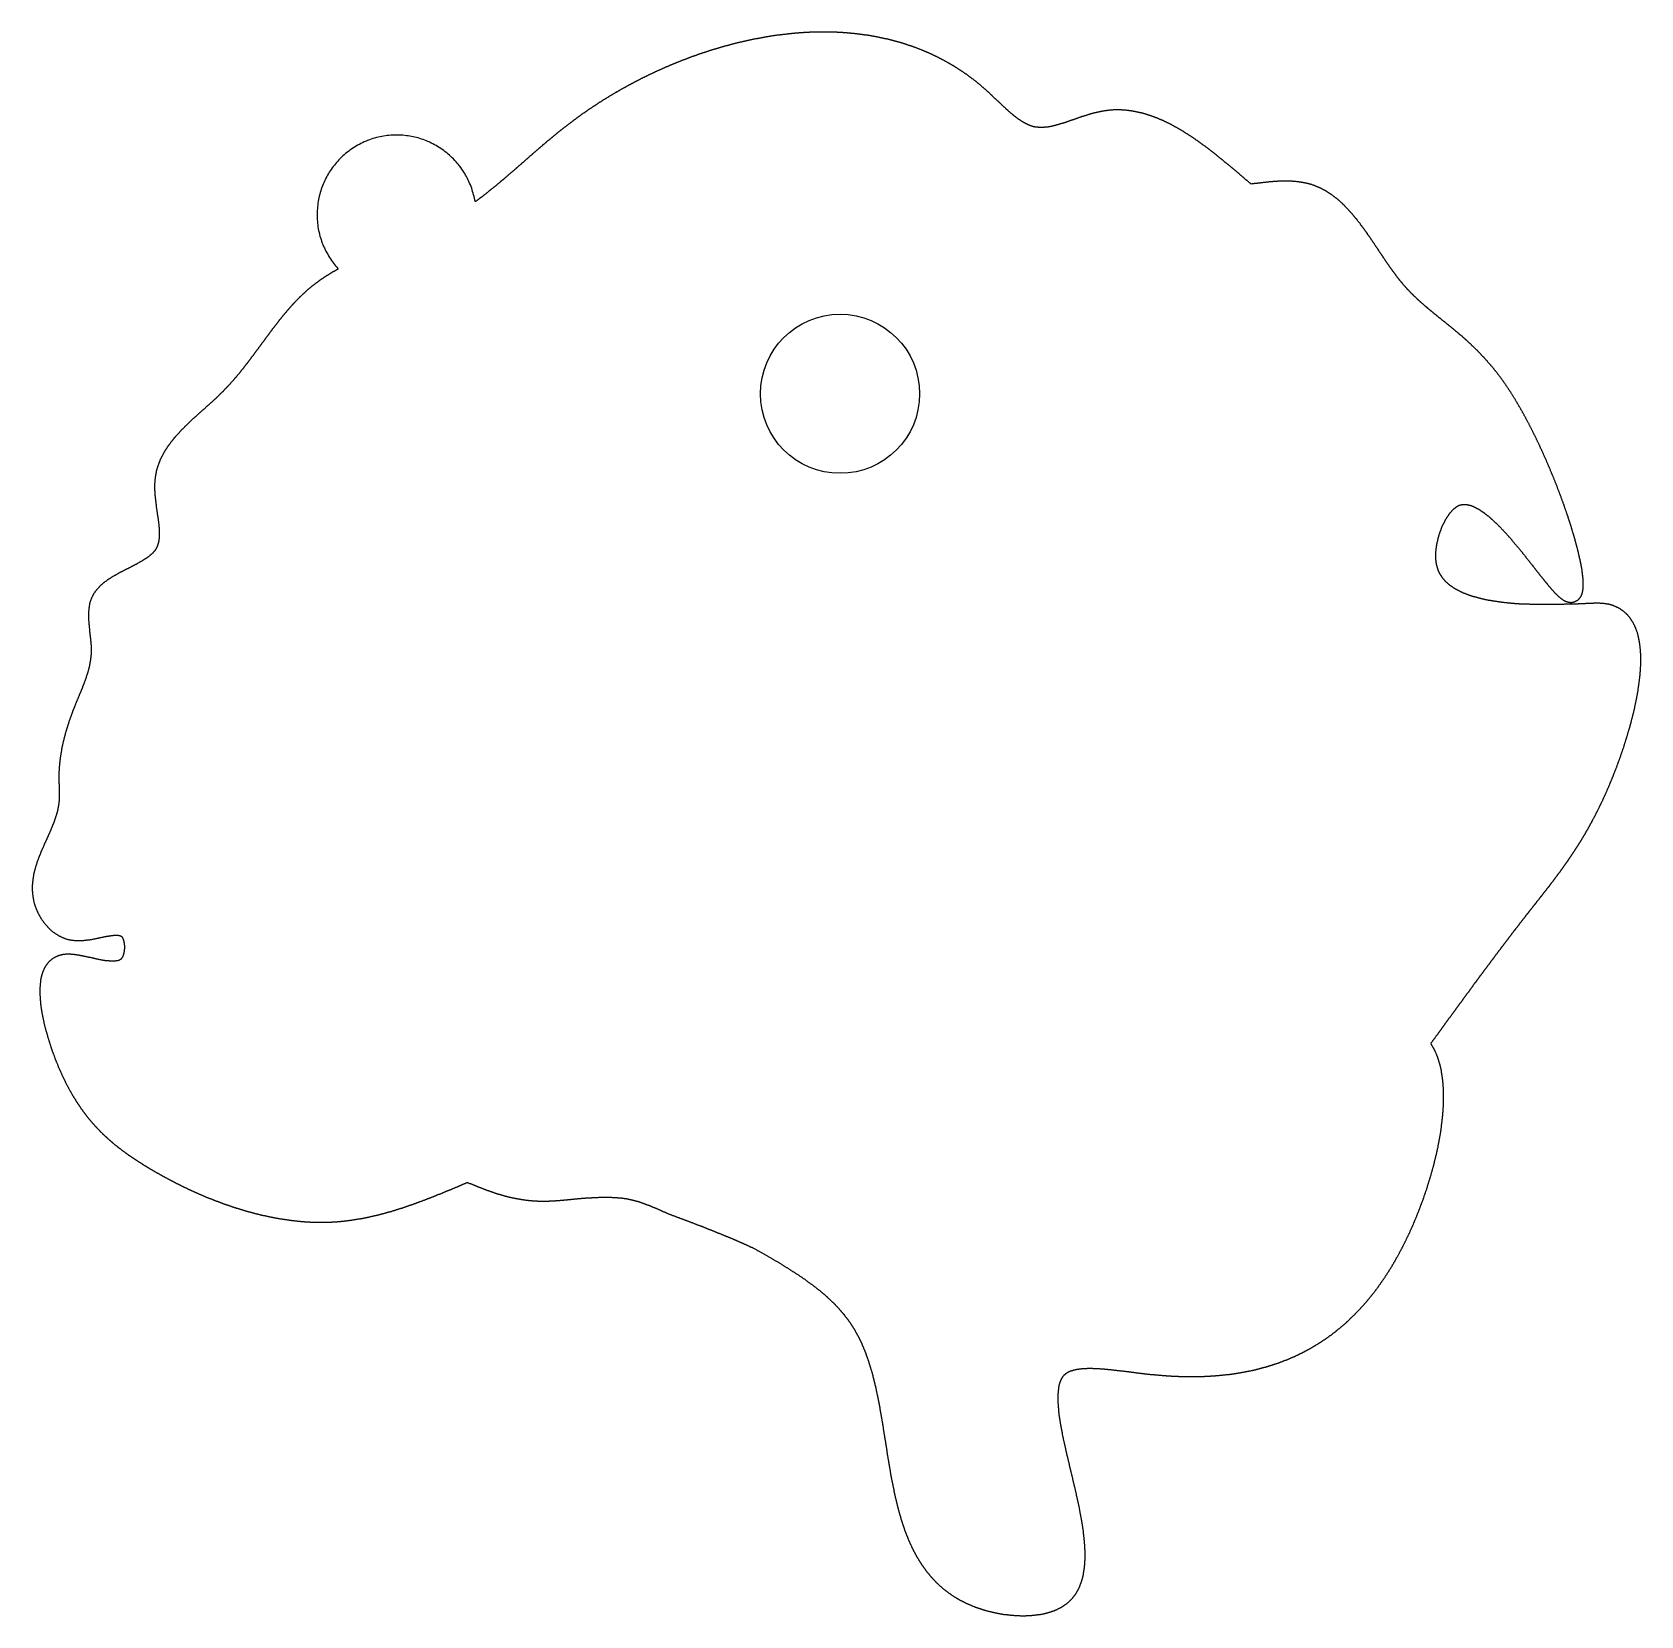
# Model space of a CAD drawing. Header units: millimetres. Extents: x 35 to 605, y 64 to 964.
# Drawn here: x 260.9 to 362, y 761.4 to 860.9 of the extents above; entities that cross this region are included whole.
import ezdxf

# ---------------------------------------------------------------- set-up
doc = ezdxf.new("R2010")
doc.units = ezdxf.units.MM
doc.layers.add('DRAW', color=7, linetype='Continuous')

msp = doc.modelspace()

# ---------------------------------------------------------------- linework, layer by layer
msp.add_circle((311.63, 838.16), 5)
at = {"layer": 'DRAW'}
msp.add_polyline3d([(300.83, 786.64, 0), (300.85, 786.63, 0), (300.88, 786.62, 0), (300.9, 786.61, 0), (300.93, 786.61, 0), (300.96, 786.6, 0), (300.98, 786.59, 0), (301.01, 786.58, 0), (301.03, 786.57, 0), (301.06, 786.56, 0), (301.08, 786.55, 0), (301.11, 786.54, 0), (301.13, 786.53, 0), (301.16, 786.52, 0), (301.19, 786.51, 0), (301.21, 786.5, 0), (301.24, 786.49, 0), (301.26, 786.48, 0), (301.29, 786.47, 0), (301.31, 786.46, 0), (301.34, 786.45, 0), (301.36, 786.44, 0), (301.39, 786.43, 0), (301.42, 786.42, 0), (301.44, 786.41, 0), (301.47, 786.41, 0), (301.49, 786.4, 0), (301.52, 786.39, 0), (301.54, 786.38, 0), (301.57, 786.37, 0), (301.59, 786.36, 0), (301.62, 786.35, 0), (301.65, 786.34, 0), (301.67, 786.33, 0), (301.7, 786.32, 0), (301.72, 786.31, 0), (301.75, 786.3, 0), (301.77, 786.29, 0), (301.8, 786.28, 0), (301.82, 786.27, 0), (301.85, 786.26, 0), (301.87, 786.25, 0), (301.9, 786.24, 0), (301.93, 786.23, 0), (301.95, 786.22, 0), (301.98, 786.21, 0), (302, 786.2, 0), (302.03, 786.19, 0), (302.05, 786.19, 0), (302.08, 786.18, 0), (302.1, 786.17, 0), (302.13, 786.16, 0), (302.15, 786.15, 0), (302.18, 786.14, 0), (302.2, 786.13, 0), (302.23, 786.12, 0), (302.26, 786.11, 0), (302.28, 786.1, 0), (302.31, 786.09, 0), (302.33, 786.08, 0), (302.36, 786.07, 0), (302.38, 786.06, 0), (302.41, 786.05, 0), (302.43, 786.04, 0), (302.46, 786.03, 0), (302.48, 786.02, 0), (302.51, 786.01, 0), (302.53, 786, 0), (302.56, 785.99, 0), (302.58, 785.98, 0), (302.61, 785.97, 0), (302.63, 785.96, 0), (302.66, 785.95, 0), (302.68, 785.94, 0), (302.71, 785.93, 0), (302.74, 785.93, 0), (302.76, 785.92, 0), (302.79, 785.91, 0), (302.81, 785.9, 0), (302.84, 785.89, 0), (302.86, 785.88, 0), (302.89, 785.87, 0), (302.91, 785.86, 0), (302.94, 785.85, 0), (302.96, 785.84, 0), (302.99, 785.83, 0), (303.01, 785.82, 0), (303.04, 785.81, 0), (303.06, 785.8, 0), (303.09, 785.79, 0), (303.11, 785.78, 0), (303.14, 785.77, 0), (303.16, 785.76, 0), (303.19, 785.75, 0), (303.21, 785.74, 0), (303.24, 785.73, 0), (303.26, 785.72, 0), (303.29, 785.71, 0), (303.31, 785.7, 0), (303.34, 785.69, 0), (303.36, 785.68, 0), (303.39, 785.67, 0), (303.41, 785.66, 0), (303.44, 785.65, 0), (303.46, 785.64, 0), (303.49, 785.63, 0), (303.51, 785.62, 0), (303.54, 785.61, 0), (303.56, 785.6, 0), (303.59, 785.59, 0), (303.61, 785.58, 0), (303.64, 785.57, 0), (303.66, 785.56, 0), (303.69, 785.55, 0), (303.71, 785.54, 0), (303.74, 785.53, 0), (303.76, 785.52, 0), (303.79, 785.51, 0), (303.81, 785.5, 0), (303.84, 785.49, 0), (303.86, 785.48, 0), (303.89, 785.47, 0), (303.91, 785.46, 0), (303.93, 785.45, 0), (303.96, 785.44, 0), (303.98, 785.43, 0), (304.01, 785.42, 0), (304.03, 785.41, 0), (304.06, 785.4, 0), (304.08, 785.39, 0), (304.11, 785.38, 0), (304.13, 785.37, 0), (304.16, 785.36, 0), (304.18, 785.35, 0), (304.21, 785.34, 0), (304.23, 785.33, 0), (304.26, 785.32, 0), (304.28, 785.31, 0), (304.3, 785.3, 0), (304.33, 785.29, 0), (304.35, 785.28, 0), (304.38, 785.27, 0), (304.4, 785.26, 0), (304.43, 785.25, 0), (304.45, 785.24, 0), (304.48, 785.23, 0), (304.5, 785.22, 0), (304.52, 785.21, 0), (304.55, 785.2, 0), (304.57, 785.19, 0), (304.6, 785.18, 0), (304.62, 785.17, 0), (304.65, 785.16, 0), (304.67, 785.15, 0), (304.7, 785.14, 0), (304.72, 785.13, 0), (304.74, 785.12, 0), (304.77, 785.11, 0), (304.79, 785.1, 0), (304.82, 785.09, 0), (304.84, 785.08, 0), (304.87, 785.07, 0), (304.89, 785.06, 0), (304.91, 785.05, 0), (304.94, 785.04, 0), (304.96, 785.03, 0), (304.99, 785.02, 0), (305.01, 785.01, 0), (305.03, 785, 0), (305.06, 784.99, 0), (305.08, 784.98, 0), (305.11, 784.97, 0), (305.13, 784.95, 0), (305.15, 784.94, 0), (305.18, 784.93, 0), (305.2, 784.92, 0), (305.23, 784.91, 0), (305.25, 784.9, 0), (305.27, 784.89, 0), (305.3, 784.88, 0), (305.32, 784.87, 0), (305.35, 784.86, 0), (305.37, 784.85, 0), (305.39, 784.84, 0), (305.42, 784.83, 0), (305.44, 784.82, 0), (305.47, 784.81, 0), (305.49, 784.8, 0), (305.51, 784.79, 0), (305.54, 784.78, 0), (305.56, 784.77, 0), (305.58, 784.75, 0), (305.61, 784.74, 0), (305.63, 784.73, 0), (305.66, 784.72, 0), (305.68, 784.71, 0), (305.7, 784.7, 0), (305.73, 784.69, 0), (305.75, 784.68, 0), (305.77, 784.67, 0), (305.8, 784.66, 0), (305.82, 784.65, 0), (305.84, 784.64, 0), (305.87, 784.63, 0), (305.89, 784.62, 0), (305.92, 784.6, 0), (305.94, 784.59, 0), (305.96, 784.58, 0), (305.99, 784.57, 0), (306.01, 784.56, 0), (306.03, 784.55, 0), (306.06, 784.54, 0), (306.08, 784.53, 0), (306.1, 784.52, 0), (306.13, 784.51, 0), (306.15, 784.49, 0), (306.19, 784.47, 0), (306.23, 784.45, 0), (306.27, 784.43, 0), (306.31, 784.41, 0), (306.35, 784.39, 0), (306.38, 784.37, 0), (306.42, 784.35, 0), (306.46, 784.32, 0), (306.5, 784.3, 0), (306.54, 784.28, 0), (306.57, 784.26, 0), (306.61, 784.24, 0), (306.65, 784.22, 0), (306.69, 784.2, 0), (306.72, 784.18, 0), (306.76, 784.16, 0), (306.8, 784.14, 0), (306.83, 784.12, 0), (306.87, 784.09, 0), (306.91, 784.07, 0), (306.94, 784.05, 0), (306.98, 784.03, 0), (307.02, 784.01, 0), (307.05, 783.99, 0), (307.09, 783.97, 0), (307.12, 783.95, 0), (307.16, 783.93, 0), (307.2, 783.91, 0), (307.23, 783.89, 0), (307.27, 783.87, 0), (307.3, 783.85, 0), (307.34, 783.83, 0), (307.37, 783.81, 0), (307.41, 783.79, 0), (307.44, 783.77, 0), (307.47, 783.75, 0), (307.51, 783.73, 0), (307.54, 783.71, 0), (307.58, 783.69, 0), (307.61, 783.67, 0), (307.64, 783.65, 0), (307.68, 783.63, 0), (307.71, 783.61, 0), (307.74, 783.59, 0), (307.78, 783.57, 0), (307.81, 783.55, 0), (307.84, 783.53, 0), (307.88, 783.51, 0), (307.91, 783.49, 0), (307.94, 783.47, 0), (307.97, 783.45, 0), (308.01, 783.43, 0), (308.04, 783.41, 0), (308.07, 783.39, 0), (308.1, 783.37, 0), (308.13, 783.35, 0), (308.17, 783.33, 0), (308.2, 783.31, 0), (308.23, 783.29, 0), (308.26, 783.27, 0), (308.29, 783.26, 0), (308.32, 783.24, 0), (308.35, 783.22, 0), (308.38, 783.2, 0), (308.41, 783.18, 0), (308.44, 783.16, 0), (308.47, 783.14, 0), (308.5, 783.12, 0), (308.53, 783.1, 0), (308.56, 783.08, 0), (308.59, 783.06, 0), (308.62, 783.04, 0), (308.65, 783.02, 0), (308.68, 783.01, 0), (308.71, 782.99, 0), (308.74, 782.97, 0), (308.77, 782.95, 0), (308.8, 782.93, 0), (308.83, 782.91, 0), (308.86, 782.89, 0), (308.89, 782.87, 0), (308.91, 782.85, 0), (308.94, 782.84, 0), (308.97, 782.82, 0), (309, 782.8, 0), (309.03, 782.78, 0), (309.06, 782.76, 0), (309.08, 782.74, 0), (309.11, 782.72, 0), (309.14, 782.7, 0), (309.17, 782.69, 0), (309.19, 782.67, 0), (309.22, 782.65, 0), (309.25, 782.63, 0), (309.27, 782.61, 0), (309.3, 782.59, 0), (309.33, 782.57, 0), (309.35, 782.56, 0), (309.38, 782.54, 0), (309.41, 782.52, 0), (309.43, 782.5, 0), (309.46, 782.48, 0), (309.49, 782.46, 0), (309.51, 782.44, 0), (309.54, 782.43, 0), (309.56, 782.41, 0), (309.59, 782.39, 0), (309.61, 782.37, 0), (309.64, 782.35, 0), (309.66, 782.33, 0), (309.69, 782.32, 0), (309.71, 782.3, 0), (309.74, 782.28, 0), (309.76, 782.26, 0), (309.79, 782.24, 0), (309.81, 782.22, 0), (309.84, 782.21, 0), (309.86, 782.19, 0), (309.89, 782.17, 0), (309.91, 782.15, 0), (309.94, 782.13, 0), (309.96, 782.12, 0), (309.98, 782.1, 0), (310.01, 782.08, 0), (310.03, 782.06, 0), (310.05, 782.04, 0), (310.08, 782.03, 0), (310.1, 782.01, 0), (310.12, 781.99, 0), (310.15, 781.97, 0), (310.17, 781.95, 0), (310.19, 781.93, 0), (310.22, 781.92, 0), (310.24, 781.9, 0), (310.26, 781.88, 0), (310.28, 781.86, 0), (310.31, 781.84, 0), (310.33, 781.83, 0), (310.35, 781.81, 0), (310.37, 781.79, 0), (310.39, 781.77, 0), (310.42, 781.75, 0), (310.44, 781.74, 0), (310.46, 781.72, 0), (310.48, 781.7, 0), (310.5, 781.68, 0), (310.52, 781.67, 0), (310.54, 781.65, 0), (310.57, 781.63, 0), (310.59, 781.61, 0), (310.61, 781.59, 0), (310.63, 781.58, 0), (310.65, 781.56, 0), (310.67, 781.54, 0), (310.69, 781.52, 0), (310.71, 781.5, 0), (310.73, 781.49, 0), (310.75, 781.47, 0), (310.77, 781.45, 0), (310.79, 781.43, 0), (310.81, 781.41, 0), (310.83, 781.4, 0), (310.85, 781.38, 0), (310.87, 781.36, 0), (310.89, 781.34, 0), (310.91, 781.33, 0), (310.93, 781.31, 0), (310.95, 781.29, 0), (310.97, 781.27, 0), (310.99, 781.25, 0), (311.01, 781.24, 0), (311.02, 781.22, 0), (311.04, 781.2, 0), (311.06, 781.18, 0), (311.08, 781.16, 0), (311.1, 781.15, 0), (311.12, 781.13, 0), (311.14, 781.11, 0), (311.15, 781.09, 0), (311.17, 781.08, 0), (311.19, 781.06, 0), (311.21, 781.04, 0), (311.23, 781.02, 0), (311.24, 781, 0), (311.26, 780.99, 0), (311.28, 780.97, 0), (311.3, 780.95, 0), (311.32, 780.93, 0), (311.33, 780.91, 0), (311.35, 780.9, 0), (311.37, 780.88, 0), (311.38, 780.86, 0), (311.4, 780.84, 0), (311.42, 780.82, 0), (311.44, 780.81, 0), (311.45, 780.79, 0), (311.47, 780.77, 0), (311.49, 780.75, 0), (311.5, 780.74, 0), (311.52, 780.72, 0), (311.54, 780.7, 0), (311.55, 780.68, 0), (311.57, 780.66, 0), (311.58, 780.65, 0), (311.6, 780.63, 0), (311.62, 780.61, 0), (311.63, 780.59, 0), (311.65, 780.57, 0), (311.66, 780.55, 0), (311.68, 780.54, 0), (311.7, 780.52, 0), (311.71, 780.5, 0), (311.73, 780.48, 0), (311.74, 780.46, 0), (311.76, 780.45, 0), (311.77, 780.43, 0), (311.79, 780.41, 0), (311.8, 780.39, 0), (311.82, 780.37, 0), (311.83, 780.36, 0), (311.85, 780.34, 0), (311.86, 780.32, 0), (311.88, 780.3, 0), (311.89, 780.28, 0), (311.91, 780.26, 0), (311.92, 780.25, 0), (311.94, 780.23, 0), (311.95, 780.21, 0), (311.96, 780.19, 0), (311.98, 780.17, 0), (311.99, 780.15, 0), (312.01, 780.14, 0), (312.02, 780.12, 0), (312.04, 780.1, 0), (312.05, 780.08, 0), (312.06, 780.06, 0), (312.08, 780.04, 0), (312.09, 780.02, 0), (312.1, 780.01, 0), (312.12, 779.99, 0), (312.13, 779.97, 0), (312.15, 779.95, 0), (312.16, 779.93, 0), (312.17, 779.91, 0), (312.19, 779.89, 0), (312.2, 779.88, 0), (312.21, 779.86, 0), (312.22, 779.84, 0), (312.24, 779.82, 0), (312.25, 779.8, 0), (312.26, 779.78, 0), (312.28, 779.76, 0), (312.29, 779.74, 0), (312.3, 779.73, 0), (312.31, 779.71, 0), (312.33, 779.69, 0), (312.34, 779.67, 0), (312.35, 779.65, 0), (312.36, 779.63, 0), (312.38, 779.61, 0), (312.39, 779.59, 0), (312.4, 779.57, 0), (312.41, 779.55, 0), (312.43, 779.53, 0), (312.44, 779.52, 0), (312.45, 779.5, 0), (312.46, 779.48, 0), (312.47, 779.46, 0), (312.49, 779.44, 0), (312.5, 779.42, 0), (312.51, 779.4, 0), (312.52, 779.38, 0), (312.53, 779.36, 0), (312.54, 779.34, 0), (312.56, 779.32, 0), (312.57, 779.3, 0), (312.58, 779.28, 0), (312.59, 779.26, 0), (312.6, 779.24, 0), (312.61, 779.22, 0), (312.62, 779.2, 0), (312.63, 779.18, 0), (312.65, 779.16, 0), (312.66, 779.14, 0), (312.67, 779.12, 0), (312.68, 779.1, 0), (312.69, 779.08, 0), (312.7, 779.06, 0), (312.71, 779.04, 0), (312.72, 779.02, 0), (312.73, 779, 0), (312.74, 778.98, 0), (312.75, 778.96, 0), (312.76, 778.94, 0), (312.77, 778.92, 0), (312.79, 778.9, 0), (312.8, 778.88, 0), (312.81, 778.86, 0), (312.82, 778.84, 0), (312.83, 778.82, 0), (312.84, 778.8, 0), (312.85, 778.78, 0), (312.86, 778.76, 0), (312.87, 778.74, 0), (312.88, 778.72, 0), (312.89, 778.7, 0), (312.9, 778.68, 0), (312.91, 778.66, 0), (312.92, 778.63, 0), (312.93, 778.61, 0), (312.94, 778.59, 0), (312.95, 778.57, 0), (312.96, 778.55, 0), (312.97, 778.53, 0), (312.98, 778.51, 0), (312.99, 778.49, 0), (312.99, 778.47, 0), (313, 778.44, 0), (313.01, 778.42, 0), (313.02, 778.4, 0), (313.03, 778.38, 0), (313.04, 778.36, 0), (313.05, 778.34, 0), (313.06, 778.32, 0), (313.07, 778.29, 0), (313.08, 778.27, 0), (313.09, 778.25, 0), (313.1, 778.23, 0), (313.11, 778.21, 0), (313.11, 778.19, 0), (313.12, 778.16, 0), (313.13, 778.14, 0), (313.14, 778.12, 0), (313.15, 778.1, 0), (313.16, 778.08, 0), (313.17, 778.05, 0), (313.18, 778.03, 0), (313.19, 778.01, 0), (313.19, 777.99, 0), (313.2, 777.97, 0), (313.21, 777.94, 0), (313.22, 777.92, 0), (313.23, 777.9, 0), (313.24, 777.88, 0), (313.25, 777.85, 0), (313.25, 777.83, 0), (313.26, 777.81, 0), (313.27, 777.79, 0), (313.28, 777.76, 0), (313.29, 777.74, 0), (313.3, 777.72, 0), (313.3, 777.7, 0), (313.31, 777.67, 0), (313.32, 777.65, 0), (313.33, 777.63, 0), (313.34, 777.61, 0), (313.34, 777.58, 0), (313.35, 777.56, 0), (313.36, 777.54, 0), (313.37, 777.51, 0), (313.38, 777.49, 0), (313.38, 777.47, 0), (313.39, 777.44, 0), (313.4, 777.42, 0), (313.41, 777.4, 0), (313.41, 777.37, 0), (313.42, 777.35, 0), (313.43, 777.33, 0), (313.44, 777.31, 0), (313.44, 777.28, 0), (313.45, 777.26, 0), (313.46, 777.24, 0), (313.47, 777.21, 0), (313.47, 777.19, 0), (313.48, 777.16, 0), (313.49, 777.14, 0), (313.5, 777.12, 0), (313.5, 777.09, 0), (313.51, 777.07, 0), (313.52, 777.05, 0), (313.53, 777.02, 0), (313.53, 777, 0), (313.54, 776.98, 0), (313.55, 776.95, 0), (313.55, 776.93, 0), (313.56, 776.9, 0), (313.57, 776.88, 0), (313.57, 776.86, 0), (313.58, 776.83, 0), (313.59, 776.81, 0), (313.6, 776.78, 0), (313.6, 776.76, 0), (313.61, 776.74, 0), (313.62, 776.71, 0), (313.62, 776.69, 0), (313.63, 776.66, 0), (313.64, 776.64, 0), (313.64, 776.61, 0), (313.65, 776.59, 0), (313.66, 776.57, 0), (313.66, 776.54, 0), (313.67, 776.52, 0), (313.68, 776.49, 0), (313.68, 776.47, 0), (313.69, 776.44, 0), (313.7, 776.42, 0), (313.7, 776.4, 0), (313.71, 776.37, 0), (313.71, 776.35, 0), (313.72, 776.32, 0), (313.73, 776.3, 0), (313.73, 776.27, 0), (313.74, 776.25, 0), (313.75, 776.22, 0), (313.75, 776.2, 0), (313.76, 776.17, 0), (313.76, 776.15, 0), (313.77, 776.12, 0), (313.78, 776.1, 0), (313.78, 776.07, 0), (313.79, 776.05, 0), (313.79, 776.02, 0), (313.8, 776, 0), (313.81, 775.97, 0), (313.81, 775.95, 0), (313.82, 775.92, 0), (313.82, 775.9, 0), (313.83, 775.87, 0), (313.84, 775.85, 0), (313.84, 775.82, 0), (313.85, 775.8, 0), (313.85, 775.77, 0), (313.86, 775.75, 0), (313.87, 775.72, 0), (313.87, 775.7, 0), (313.88, 775.67, 0), (313.88, 775.65, 0), (313.89, 775.62, 0), (313.89, 775.6, 0), (313.9, 775.57, 0), (313.9, 775.55, 0), (313.91, 775.52, 0), (313.92, 775.49, 0), (313.92, 775.47, 0), (313.93, 775.44, 0), (313.93, 775.42, 0), (313.94, 775.39, 0), (313.94, 775.37, 0), (313.95, 775.34, 0), (313.95, 775.32, 0), (313.96, 775.29, 0), (313.96, 775.26, 0), (313.97, 775.24, 0), (313.98, 775.21, 0), (313.98, 775.19, 0), (313.99, 775.16, 0), (313.99, 775.14, 0), (314, 775.11, 0), (314, 775.08, 0), (314.01, 775.06, 0), (314.01, 775.03, 0), (314.02, 775.01, 0), (314.02, 774.98, 0), (314.03, 774.95, 0), (314.03, 774.93, 0), (314.04, 774.9, 0), (314.04, 774.88, 0), (314.05, 774.85, 0), (314.05, 774.82, 0), (314.06, 774.8, 0), (314.06, 774.77, 0), (314.07, 774.75, 0), (314.07, 774.72, 0), (314.08, 774.69, 0), (314.08, 774.67, 0), (314.09, 774.64, 0), (314.09, 774.62, 0), (314.1, 774.59, 0), (314.1, 774.56, 0), (314.11, 774.54, 0), (314.11, 774.51, 0), (314.12, 774.49, 0), (314.12, 774.46, 0), (314.13, 774.43, 0), (314.13, 774.41, 0), (314.14, 774.38, 0), (314.14, 774.35, 0), (314.15, 774.33, 0), (314.15, 774.3, 0), (314.15, 774.27, 0), (314.16, 774.25, 0), (314.16, 774.22, 0), (314.17, 774.2, 0), (314.17, 774.17, 0), (314.18, 774.14, 0), (314.18, 774.12, 0), (314.19, 774.09, 0), (314.19, 774.06, 0), (314.2, 774.04, 0), (314.2, 774.01, 0), (314.21, 773.98, 0), (314.21, 773.96, 0), (314.21, 773.93, 0), (314.22, 773.9, 0), (314.22, 773.88, 0), (314.23, 773.85, 0), (314.23, 773.82, 0), (314.24, 773.8, 0), (314.24, 773.77, 0), (314.25, 773.74, 0), (314.25, 773.72, 0), (314.26, 773.69, 0), (314.26, 773.66, 0), (314.26, 773.64, 0), (314.27, 773.61, 0), (314.27, 773.58, 0), (314.28, 773.56, 0), (314.28, 773.53, 0), (314.29, 773.5, 0), (314.29, 773.48, 0), (314.3, 773.45, 0), (314.3, 773.42, 0), (314.3, 773.4, 0), (314.31, 773.37, 0), (314.31, 773.34, 0), (314.32, 773.32, 0), (314.32, 773.29, 0), (314.33, 773.26, 0), (314.33, 773.24, 0), (314.33, 773.21, 0), (314.34, 773.18, 0), (314.34, 773.15, 0), (314.35, 773.13, 0), (314.35, 773.1, 0), (314.36, 773.07, 0), (314.36, 773.05, 0), (314.36, 773.02, 0), (314.37, 772.99, 0), (314.37, 772.97, 0), (314.38, 772.94, 0), (314.38, 772.91, 0), (314.39, 772.89, 0), (314.39, 772.86, 0), (314.39, 772.83, 0), (314.4, 772.8, 0), (314.4, 772.78, 0), (314.41, 772.75, 0), (314.41, 772.72, 0), (314.42, 772.7, 0), (314.42, 772.67, 0), (314.42, 772.64, 0), (314.43, 772.62, 0), (314.43, 772.59, 0), (314.44, 772.56, 0), (314.44, 772.53, 0), (314.45, 772.51, 0), (314.45, 772.48, 0), (314.45, 772.45, 0), (314.46, 772.43, 0), (314.46, 772.4, 0), (314.47, 772.37, 0), (314.47, 772.35, 0), (314.48, 772.32, 0), (314.48, 772.29, 0), (314.48, 772.26, 0), (314.49, 772.24, 0), (314.49, 772.21, 0), (314.5, 772.18, 0), (314.5, 772.16, 0), (314.51, 772.13, 0), (314.51, 772.1, 0), (314.51, 772.07, 0), (314.52, 772.05, 0), (314.52, 772.02, 0), (314.53, 771.99, 0), (314.53, 771.97, 0), (314.54, 771.94, 0), (314.54, 771.91, 0), (314.54, 771.88, 0), (314.55, 771.86, 0), (314.55, 771.83, 0), (314.56, 771.8, 0), (314.56, 771.78, 0), (314.57, 771.75, 0), (314.57, 771.72, 0), (314.57, 771.69, 0), (314.58, 771.67, 0), (314.58, 771.64, 0), (314.59, 771.61, 0), (314.59, 771.59, 0), (314.6, 771.56, 0), (314.6, 771.53, 0), (314.6, 771.5, 0), (314.61, 771.48, 0), (314.61, 771.45, 0), (314.62, 771.42, 0), (314.62, 771.4, 0), (314.63, 771.37, 0), (314.63, 771.34, 0), (314.64, 771.32, 0), (314.64, 771.29, 0), (314.64, 771.26, 0), (314.65, 771.23, 0), (314.65, 771.21, 0), (314.66, 771.18, 0), (314.66, 771.15, 0), (314.67, 771.13, 0), (314.67, 771.1, 0), (314.68, 771.07, 0), (314.68, 771.04, 0), (314.68, 771.02, 0), (314.69, 770.99, 0), (314.69, 770.96, 0), (314.7, 770.94, 0), (314.7, 770.91, 0), (314.71, 770.88, 0), (314.71, 770.85, 0), (314.72, 770.83, 0), (314.72, 770.8, 0), (314.72, 770.77, 0), (314.73, 770.75, 0), (314.73, 770.72, 0), (314.74, 770.69, 0), (314.74, 770.67, 0), (314.75, 770.64, 0), (314.75, 770.61, 0), (314.76, 770.58, 0), (314.76, 770.56, 0), (314.77, 770.53, 0), (314.77, 770.5, 0), (314.78, 770.48, 0), (314.78, 770.45, 0), (314.79, 770.42, 0), (314.79, 770.4, 0), (314.8, 770.37, 0), (314.8, 770.34, 0), (314.81, 770.31, 0), (314.81, 770.29, 0), (314.81, 770.26, 0), (314.82, 770.23, 0), (314.82, 770.21, 0), (314.83, 770.18, 0), (314.83, 770.15, 0), (314.84, 770.13, 0), (314.84, 770.1, 0), (314.85, 770.07, 0), (314.85, 770.05, 0), (314.86, 770.02, 0), (314.86, 769.99, 0), (314.87, 769.97, 0), (314.87, 769.94, 0), (314.88, 769.91, 0), (314.88, 769.89, 0), (314.89, 769.86, 0), (314.89, 769.83, 0), (314.9, 769.81, 0), (314.9, 769.78, 0), (314.91, 769.75, 0), (314.92, 769.72, 0), (314.92, 769.7, 0), (314.93, 769.67, 0), (314.93, 769.64, 0), (314.94, 769.62, 0), (314.94, 769.59, 0), (314.95, 769.56, 0), (314.95, 769.54, 0), (314.96, 769.51, 0), (314.96, 769.48, 0), (314.97, 769.46, 0), (314.97, 769.43, 0), (314.98, 769.41, 0), (314.98, 769.38, 0), (314.99, 769.35, 0), (315, 769.33, 0), (315, 769.3, 0), (315.01, 769.27, 0), (315.01, 769.25, 0), (315.02, 769.22, 0), (315.02, 769.19, 0), (315.03, 769.17, 0), (315.03, 769.14, 0), (315.04, 769.11, 0), (315.05, 769.09, 0), (315.05, 769.06, 0), (315.06, 769.03, 0), (315.06, 769.01, 0), (315.07, 768.98, 0), (315.07, 768.96, 0), (315.08, 768.93, 0), (315.09, 768.9, 0), (315.09, 768.88, 0), (315.1, 768.85, 0), (315.1, 768.82, 0), (315.11, 768.8, 0), (315.12, 768.77, 0), (315.12, 768.75, 0), (315.13, 768.72, 0), (315.13, 768.69, 0), (315.14, 768.67, 0), (315.15, 768.64, 0), (315.15, 768.61, 0), (315.16, 768.59, 0), (315.17, 768.56, 0), (315.17, 768.54, 0), (315.18, 768.51, 0), (315.18, 768.48, 0), (315.19, 768.46, 0), (315.2, 768.43, 0), (315.2, 768.41, 0), (315.21, 768.38, 0), (315.22, 768.35, 0), (315.22, 768.33, 0), (315.23, 768.3, 0), (315.24, 768.28, 0), (315.24, 768.25, 0), (315.25, 768.22, 0), (315.26, 768.2, 0), (315.26, 768.17, 0), (315.27, 768.15, 0), (315.28, 768.12, 0), (315.28, 768.1, 0), (315.29, 768.07, 0), (315.3, 768.04, 0), (315.3, 768.02, 0), (315.31, 767.99, 0), (315.32, 767.97, 0), (315.32, 767.94, 0), (315.33, 767.92, 0), (315.34, 767.89, 0), (315.34, 767.86, 0), (315.35, 767.84, 0), (315.36, 767.81, 0), (315.37, 767.79, 0), (315.37, 767.76, 0), (315.38, 767.74, 0), (315.39, 767.71, 0), (315.4, 767.69, 0), (315.4, 767.66, 0), (315.41, 767.64, 0), (315.42, 767.61, 0), (315.42, 767.59, 0), (315.43, 767.56, 0), (315.44, 767.53, 0), (315.45, 767.51, 0), (315.46, 767.48, 0), (315.46, 767.46, 0), (315.47, 767.43, 0), (315.48, 767.41, 0), (315.49, 767.38, 0), (315.49, 767.36, 0), (315.5, 767.33, 0), (315.51, 767.31, 0), (315.52, 767.28, 0), (315.53, 767.26, 0), (315.53, 767.23, 0), (315.54, 767.21, 0), (315.55, 767.18, 0), (315.56, 767.16, 0), (315.57, 767.13, 0), (315.57, 767.11, 0), (315.58, 767.08, 0), (315.59, 767.06, 0), (315.6, 767.03, 0), (315.61, 767.01, 0), (315.62, 766.99, 0), (315.62, 766.96, 0), (315.63, 766.94, 0), (315.64, 766.91, 0), (315.65, 766.89, 0), (315.66, 766.86, 0), (315.67, 766.84, 0), (315.68, 766.81, 0), (315.68, 766.79, 0), (315.69, 766.76, 0), (315.7, 766.74, 0), (315.71, 766.72, 0), (315.72, 766.69, 0), (315.73, 766.67, 0), (315.74, 766.64, 0), (315.75, 766.62, 0), (315.76, 766.59, 0), (315.77, 766.57, 0), (315.77, 766.55, 0), (315.78, 766.52, 0), (315.79, 766.5, 0), (315.8, 766.47, 0), (315.81, 766.45, 0), (315.82, 766.42, 0), (315.83, 766.4, 0), (315.84, 766.38, 0), (315.85, 766.35, 0), (315.86, 766.33, 0), (315.87, 766.3, 0), (315.88, 766.28, 0), (315.89, 766.26, 0), (315.9, 766.23, 0), (315.91, 766.21, 0), (315.92, 766.19, 0), (315.93, 766.16, 0), (315.94, 766.14, 0), (315.95, 766.11, 0), (315.96, 766.09, 0), (315.97, 766.07, 0), (315.98, 766.04, 0), (315.99, 766.02, 0), (316, 766, 0), (316.01, 765.97, 0), (316.02, 765.95, 0), (316.03, 765.93, 0), (316.04, 765.9, 0), (316.05, 765.88, 0), (316.06, 765.86, 0), (316.07, 765.83, 0), (316.08, 765.81, 0), (316.09, 765.79, 0), (316.11, 765.76, 0), (316.12, 765.74, 0), (316.13, 765.72, 0), (316.14, 765.7, 0), (316.15, 765.67, 0), (316.16, 765.65, 0), (316.17, 765.63, 0), (316.18, 765.6, 0), (316.19, 765.58, 0), (316.21, 765.56, 0), (316.22, 765.54, 0), (316.23, 765.51, 0), (316.24, 765.49, 0), (316.25, 765.47, 0), (316.26, 765.44, 0), (316.27, 765.42, 0), (316.29, 765.4, 0), (316.3, 765.38, 0), (316.31, 765.35, 0), (316.32, 765.33, 0), (316.33, 765.31, 0), (316.35, 765.29, 0), (316.36, 765.26, 0), (316.37, 765.24, 0), (316.38, 765.22, 0), (316.39, 765.2, 0), (316.41, 765.18, 0), (316.42, 765.15, 0), (316.43, 765.13, 0), (316.44, 765.11, 0), (316.46, 765.09, 0), (316.47, 765.07, 0), (316.48, 765.04, 0), (316.49, 765.02, 0), (316.51, 765, 0), (316.52, 764.98, 0), (316.53, 764.96, 0), (316.55, 764.93, 0), (316.56, 764.91, 0), (316.57, 764.89, 0), (316.59, 764.87, 0), (316.6, 764.85, 0), (316.61, 764.83, 0), (316.63, 764.81, 0), (316.64, 764.78, 0), (316.65, 764.76, 0), (316.67, 764.74, 0), (316.68, 764.72, 0), (316.69, 764.7, 0), (316.71, 764.68, 0), (316.72, 764.66, 0), (316.73, 764.64, 0), (316.75, 764.61, 0), (316.76, 764.59, 0), (316.78, 764.57, 0), (316.79, 764.55, 0), (316.81, 764.53, 0), (316.82, 764.51, 0), (316.83, 764.49, 0), (316.85, 764.47, 0), (316.86, 764.45, 0), (316.88, 764.43, 0), (316.89, 764.41, 0), (316.91, 764.39, 0), (316.92, 764.37, 0), (316.94, 764.35, 0), (316.95, 764.33, 0), (316.97, 764.3, 0), (316.98, 764.28, 0), (317, 764.26, 0), (317.01, 764.24, 0), (317.03, 764.22, 0), (317.04, 764.2, 0), (317.06, 764.18, 0), (317.07, 764.16, 0), (317.09, 764.14, 0), (317.1, 764.12, 0), (317.12, 764.1, 0), (317.13, 764.08, 0), (317.15, 764.07, 0), (317.17, 764.05, 0), (317.18, 764.03, 0), (317.2, 764.01, 0), (317.21, 763.99, 0), (317.23, 763.97, 0), (317.25, 763.95, 0), (317.26, 763.93, 0), (317.28, 763.91, 0), (317.3, 763.89, 0), (317.31, 763.87, 0), (317.33, 763.85, 0), (317.35, 763.83, 0), (317.36, 763.81, 0), (317.38, 763.79, 0), (317.4, 763.78, 0), (317.41, 763.76, 0), (317.43, 763.74, 0), (317.45, 763.72, 0), (317.46, 763.7, 0), (317.48, 763.68, 0), (317.5, 763.66, 0), (317.52, 763.65, 0), (317.53, 763.63, 0), (317.55, 763.61, 0), (317.57, 763.59, 0), (317.59, 763.57, 0), (317.6, 763.55, 0), (317.62, 763.54, 0), (317.64, 763.52, 0), (317.66, 763.5, 0), (317.68, 763.48, 0), (317.69, 763.46, 0), (317.71, 763.45, 0), (317.73, 763.43, 0), (317.75, 763.41, 0), (317.77, 763.39, 0), (317.79, 763.37, 0), (317.8, 763.36, 0), (317.82, 763.34, 0), (317.84, 763.32, 0), (317.86, 763.3, 0), (317.88, 763.29, 0), (317.9, 763.27, 0), (317.92, 763.25, 0), (317.94, 763.24, 0), (317.96, 763.22, 0), (317.98, 763.2, 0), (318, 763.19, 0), (318.01, 763.17, 0), (318.03, 763.15, 0), (318.05, 763.13, 0), (318.07, 763.12, 0), (318.09, 763.1, 0), (318.11, 763.08, 0), (318.13, 763.07, 0), (318.15, 763.05, 0), (318.17, 763.04, 0), (318.19, 763.02, 0), (318.21, 763, 0), (318.23, 762.99, 0), (318.25, 762.97, 0), (318.28, 762.95, 0), (318.3, 762.94, 0), (318.32, 762.92, 0), (318.34, 762.91, 0), (318.36, 762.89, 0), (318.38, 762.88, 0), (318.4, 762.86, 0), (318.42, 762.84, 0), (318.44, 762.83, 0), (318.46, 762.81, 0), (318.48, 762.8, 0), (318.51, 762.78, 0), (318.53, 762.77, 0), (318.55, 762.75, 0), (318.57, 762.74, 0), (318.59, 762.72, 0), (318.61, 762.71, 0), (318.64, 762.69, 0), (318.66, 762.68, 0), (318.68, 762.66, 0), (318.7, 762.65, 0), (318.73, 762.63, 0), (318.75, 762.62, 0), (318.77, 762.61, 0), (318.79, 762.59, 0), (318.81, 762.58, 0), (318.84, 762.56, 0), (318.86, 762.55, 0), (318.88, 762.53, 0), (318.91, 762.52, 0), (318.93, 762.51, 0), (318.95, 762.49, 0), (318.98, 762.48, 0), (319, 762.47, 0), (319.02, 762.45, 0), (319.05, 762.44, 0), (319.07, 762.43, 0), (319.09, 762.41, 0), (319.12, 762.4, 0), (319.14, 762.39, 0), (319.16, 762.37, 0), (319.19, 762.36, 0), (319.21, 762.35, 0), (319.24, 762.33, 0), (319.26, 762.32, 0), (319.28, 762.31, 0), (319.31, 762.29, 0), (319.33, 762.28, 0), (319.36, 762.27, 0), (319.38, 762.26, 0), (319.41, 762.25, 0), (319.43, 762.23, 0), (319.46, 762.22, 0), (319.48, 762.21, 0), (319.51, 762.2, 0), (319.53, 762.18, 0), (319.56, 762.17, 0), (319.58, 762.16, 0), (319.61, 762.15, 0), (319.63, 762.14, 0), (319.66, 762.13, 0), (319.69, 762.11, 0), (319.71, 762.1, 0), (319.74, 762.09, 0), (319.76, 762.08, 0), (319.79, 762.07, 0), (319.81, 762.06, 0), (319.84, 762.05, 0), (319.87, 762.04, 0), (319.89, 762.03, 0), (319.92, 762.01, 0), (319.95, 762, 0), (319.97, 761.99, 0), (320, 761.98, 0), (320.03, 761.97, 0), (320.05, 761.96, 0), (320.08, 761.95, 0), (320.11, 761.94, 0), (320.13, 761.93, 0), (320.16, 761.92, 0), (320.19, 761.91, 0), (320.21, 761.9, 0), (320.24, 761.89, 0), (320.27, 761.88, 0), (320.3, 761.87, 0), (320.32, 761.86, 0), (320.35, 761.85, 0), (320.38, 761.84, 0), (320.4, 761.84, 0), (320.43, 761.83, 0), (320.46, 761.82, 0), (320.49, 761.81, 0), (320.52, 761.8, 0), (320.54, 761.79, 0), (320.57, 761.78, 0), (320.6, 761.77, 0), (320.63, 761.76, 0), (320.65, 761.76, 0), (320.68, 761.75, 0), (320.71, 761.74, 0), (320.74, 761.73, 0), (320.77, 761.72, 0), (320.8, 761.72, 0), (320.82, 761.71, 0), (320.85, 761.7, 0), (320.88, 761.69, 0), (320.91, 761.68, 0), (320.94, 761.68, 0), (320.97, 761.67, 0), (320.99, 761.66, 0), (321.02, 761.65, 0), (321.05, 761.65, 0), (321.08, 761.64, 0), (321.11, 761.63, 0), (321.14, 761.63, 0), (321.17, 761.62, 0), (321.2, 761.61, 0), (321.22, 761.61, 0), (321.25, 761.6, 0), (321.28, 761.59, 0), (321.31, 761.59, 0), (321.34, 761.58, 0), (321.37, 761.57, 0), (321.4, 761.57, 0), (321.43, 761.56, 0), (321.46, 761.56, 0), (321.48, 761.55, 0), (321.51, 761.54, 0), (321.54, 761.54, 0), (321.57, 761.53, 0), (321.6, 761.53, 0), (321.63, 761.52, 0), (321.66, 761.52, 0), (321.69, 761.51, 0), (321.72, 761.51, 0), (321.75, 761.5, 0), (321.78, 761.5, 0), (321.8, 761.49, 0), (321.83, 761.49, 0), (321.86, 761.48, 0), (321.89, 761.48, 0), (321.92, 761.47, 0), (321.95, 761.47, 0), (321.98, 761.47, 0), (322.01, 761.46, 0), (322.04, 761.46, 0), (322.07, 761.45, 0), (322.1, 761.45, 0), (322.13, 761.45, 0), (322.16, 761.44, 0), (322.18, 761.44, 0), (322.21, 761.44, 0), (322.24, 761.43, 0), (322.27, 761.43, 0), (322.3, 761.43, 0), (322.33, 761.42, 0), (322.36, 761.42, 0), (322.39, 761.42, 0), (322.42, 761.42, 0), (322.45, 761.41, 0), (322.48, 761.41, 0), (322.51, 761.41, 0), (322.54, 761.41, 0), (322.57, 761.4, 0), (322.59, 761.4, 0), (322.62, 761.4, 0), (322.65, 761.4, 0), (322.68, 761.4, 0), (322.71, 761.39, 0), (322.74, 761.39, 0), (322.77, 761.39, 0), (322.8, 761.39, 0), (322.83, 761.39, 0), (322.86, 761.39, 0), (322.89, 761.39, 0), (322.91, 761.39, 0), (322.94, 761.38, 0), (322.97, 761.38, 0), (323, 761.38, 0), (323.03, 761.38, 0), (323.06, 761.38, 0), (323.09, 761.38, 0), (323.12, 761.38, 0), (323.14, 761.38, 0), (323.17, 761.38, 0), (323.2, 761.38, 0), (323.23, 761.38, 0), (323.26, 761.38, 0), (323.29, 761.38, 0), (323.32, 761.38, 0), (323.35, 761.39, 0), (323.37, 761.39, 0), (323.4, 761.39, 0), (323.43, 761.39, 0), (323.46, 761.39, 0), (323.49, 761.39, 0), (323.52, 761.39, 0), (323.54, 761.39, 0), (323.57, 761.4, 0), (323.6, 761.4, 0), (323.63, 761.4, 0), (323.66, 761.4, 0), (323.68, 761.4, 0), (323.71, 761.41, 0), (323.74, 761.41, 0), (323.77, 761.41, 0), (323.8, 761.41, 0), (323.82, 761.42, 0), (323.85, 761.42, 0), (323.88, 761.42, 0), (323.91, 761.43, 0), (323.93, 761.43, 0), (323.96, 761.43, 0), (323.99, 761.44, 0), (324.02, 761.44, 0), (324.04, 761.44, 0), (324.07, 761.45, 0), (324.1, 761.45, 0), (324.13, 761.45, 0), (324.15, 761.46, 0), (324.18, 761.46, 0), (324.21, 761.47, 0), (324.23, 761.47, 0), (324.26, 761.48, 0), (324.29, 761.48, 0), (324.31, 761.49, 0), (324.34, 761.49, 0), (324.37, 761.5, 0), (324.39, 761.5, 0), (324.42, 761.51, 0), (324.45, 761.51, 0), (324.47, 761.52, 0), (324.5, 761.53, 0), (324.53, 761.53, 0), (324.55, 761.54, 0), (324.58, 761.55, 0), (324.6, 761.55, 0), (324.63, 761.56, 0), (324.66, 761.57, 0), (324.68, 761.57, 0), (324.71, 761.58, 0), (324.73, 761.59, 0), (324.76, 761.59, 0), (324.78, 761.6, 0), (324.81, 761.61, 0), (324.84, 761.62, 0), (324.86, 761.63, 0), (324.89, 761.63, 0), (324.91, 761.64, 0), (324.94, 761.65, 0), (324.96, 761.66, 0), (324.98, 761.67, 0), (325.01, 761.68, 0), (325.03, 761.69, 0), (325.06, 761.69, 0), (325.08, 761.7, 0), (325.11, 761.71, 0), (325.13, 761.72, 0), (325.16, 761.73, 0), (325.18, 761.74, 0), (325.2, 761.75, 0), (325.23, 761.76, 0), (325.25, 761.77, 0), (325.27, 761.78, 0), (325.3, 761.8, 0), (325.32, 761.81, 0), (325.34, 761.82, 0), (325.37, 761.83, 0), (325.39, 761.84, 0), (325.41, 761.85, 0), (325.44, 761.86, 0), (325.46, 761.88, 0), (325.48, 761.89, 0), (325.5, 761.9, 0), (325.53, 761.91, 0), (325.55, 761.93, 0), (325.57, 761.94, 0), (325.59, 761.95, 0), (325.61, 761.97, 0), (325.64, 761.98, 0), (325.66, 761.99, 0), (325.68, 762.01, 0), (325.7, 762.02, 0), (325.72, 762.03, 0), (325.74, 762.05, 0), (325.76, 762.06, 0), (325.78, 762.08, 0), (325.8, 762.09, 0), (325.82, 762.11, 0), (325.84, 762.12, 0), (325.86, 762.14, 0), (325.88, 762.15, 0), (325.9, 762.17, 0), (325.92, 762.19, 0), (325.94, 762.2, 0), (325.96, 762.22, 0), (325.98, 762.24, 0), (326, 762.25, 0), (326.02, 762.27, 0), (326.04, 762.29, 0), (326.06, 762.3, 0), (326.07, 762.32, 0), (326.09, 762.34, 0), (326.11, 762.36, 0), (326.13, 762.37, 0), (326.14, 762.39, 0), (326.16, 762.41, 0), (326.18, 762.43, 0), (326.2, 762.45, 0), (326.21, 762.47, 0), (326.23, 762.48, 0), (326.25, 762.5, 0), (326.26, 762.52, 0), (326.28, 762.54, 0), (326.29, 762.56, 0), (326.31, 762.58, 0), (326.32, 762.6, 0), (326.34, 762.62, 0), (326.35, 762.64, 0), (326.37, 762.66, 0), (326.38, 762.68, 0), (326.4, 762.7, 0), (326.41, 762.72, 0), (326.43, 762.74, 0), (326.44, 762.76, 0), (326.45, 762.78, 0), (326.47, 762.8, 0), (326.48, 762.82, 0), (326.49, 762.84, 0), (326.51, 762.87, 0), (326.52, 762.89, 0), (326.53, 762.91, 0), (326.54, 762.93, 0), (326.56, 762.95, 0), (326.57, 762.97, 0), (326.58, 762.99, 0), (326.59, 763.02, 0), (326.6, 763.04, 0), (326.61, 763.06, 0), (326.62, 763.08, 0), (326.64, 763.1, 0), (326.65, 763.13, 0), (326.66, 763.15, 0), (326.67, 763.17, 0), (326.68, 763.19, 0), (326.69, 763.22, 0), (326.7, 763.24, 0), (326.71, 763.26, 0), (326.72, 763.29, 0), (326.73, 763.31, 0), (326.73, 763.33, 0), (326.74, 763.36, 0), (326.75, 763.38, 0), (326.76, 763.4, 0), (326.77, 763.43, 0), (326.78, 763.45, 0), (326.79, 763.47, 0), (326.79, 763.5, 0), (326.8, 763.52, 0), (326.81, 763.54, 0), (326.82, 763.57, 0), (326.83, 763.59, 0), (326.83, 763.62, 0), (326.84, 763.64, 0), (326.85, 763.67, 0), (326.85, 763.69, 0), (326.86, 763.71, 0), (326.87, 763.74, 0), (326.87, 763.76, 0), (326.88, 763.79, 0), (326.89, 763.81, 0), (326.89, 763.84, 0), (326.9, 763.86, 0), (326.9, 763.89, 0), (326.91, 763.91, 0), (326.91, 763.94, 0), (326.92, 763.96, 0), (326.92, 763.99, 0), (326.93, 764.01, 0), (326.93, 764.04, 0), (326.94, 764.06, 0), (326.94, 764.09, 0), (326.95, 764.11, 0), (326.95, 764.14, 0), (326.96, 764.16, 0), (326.96, 764.19, 0), (326.96, 764.22, 0), (326.97, 764.24, 0), (326.97, 764.27, 0), (326.98, 764.29, 0), (326.98, 764.32, 0), (326.98, 764.35, 0), (326.99, 764.37, 0), (326.99, 764.4, 0), (326.99, 764.42, 0), (327, 764.45, 0), (327, 764.48, 0), (327, 764.5, 0), (327, 764.53, 0), (327.01, 764.56, 0), (327.01, 764.58, 0), (327.01, 764.61, 0), (327.01, 764.64, 0), (327.01, 764.66, 0), (327.02, 764.69, 0), (327.02, 764.72, 0), (327.02, 764.74, 0), (327.02, 764.77, 0), (327.02, 764.8, 0), (327.02, 764.82, 0), (327.02, 764.85, 0), (327.03, 764.88, 0), (327.03, 764.91, 0), (327.03, 764.93, 0), (327.03, 764.96, 0), (327.03, 764.99, 0), (327.03, 765.02, 0), (327.03, 765.04, 0), (327.03, 765.07, 0), (327.03, 765.1, 0), (327.03, 765.13, 0), (327.03, 765.15, 0), (327.03, 765.18, 0), (327.03, 765.21, 0), (327.03, 765.24, 0), (327.03, 765.27, 0), (327.03, 765.29, 0), (327.03, 765.32, 0), (327.03, 765.35, 0), (327.03, 765.38, 0), (327.03, 765.41, 0), (327.03, 765.43, 0), (327.03, 765.46, 0), (327.03, 765.49, 0), (327.03, 765.52, 0), (327.02, 765.55, 0), (327.02, 765.58, 0), (327.02, 765.6, 0), (327.02, 765.63, 0), (327.02, 765.66, 0), (327.02, 765.69, 0), (327.02, 765.72, 0), (327.01, 765.75, 0), (327.01, 765.78, 0), (327.01, 765.81, 0), (327.01, 765.83, 0), (327.01, 765.86, 0), (327, 765.89, 0), (327, 765.92, 0), (327, 765.95, 0), (327, 765.98, 0), (327, 766.01, 0), (326.99, 766.04, 0), (326.99, 766.07, 0), (326.99, 766.1, 0), (326.98, 766.13, 0), (326.98, 766.16, 0), (326.98, 766.18, 0), (326.98, 766.21, 0), (326.97, 766.24, 0), (326.97, 766.27, 0), (326.97, 766.3, 0), (326.96, 766.33, 0), (326.96, 766.36, 0), (326.96, 766.39, 0), (326.95, 766.42, 0), (326.95, 766.45, 0), (326.95, 766.48, 0), (326.94, 766.51, 0), (326.94, 766.54, 0), (326.94, 766.57, 0), (326.93, 766.6, 0), (326.93, 766.63, 0), (326.92, 766.66, 0), (326.92, 766.69, 0), (326.92, 766.72, 0), (326.91, 766.75, 0), (326.91, 766.78, 0), (326.9, 766.81, 0), (326.9, 766.84, 0), (326.89, 766.87, 0), (326.89, 766.9, 0), (326.89, 766.93, 0), (326.88, 766.96, 0), (326.88, 766.99, 0), (326.87, 767.02, 0), (326.87, 767.05, 0), (326.86, 767.08, 0), (326.86, 767.11, 0), (326.85, 767.15, 0), (326.85, 767.18, 0), (326.84, 767.21, 0), (326.84, 767.24, 0), (326.83, 767.27, 0), (326.83, 767.3, 0), (326.82, 767.33, 0), (326.82, 767.36, 0), (326.81, 767.39, 0), (326.81, 767.42, 0), (326.8, 767.45, 0), (326.8, 767.48, 0), (326.79, 767.51, 0), (326.78, 767.54, 0), (326.78, 767.58, 0), (326.77, 767.61, 0), (326.77, 767.64, 0), (326.76, 767.67, 0), (326.76, 767.7, 0), (326.75, 767.73, 0), (326.74, 767.76, 0), (326.74, 767.79, 0), (326.73, 767.82, 0), (326.73, 767.86, 0), (326.72, 767.89, 0), (326.72, 767.92, 0), (326.71, 767.95, 0), (326.7, 767.98, 0), (326.7, 768.01, 0), (326.69, 768.04, 0), (326.68, 768.07, 0), (326.68, 768.11, 0), (326.67, 768.14, 0), (326.67, 768.17, 0), (326.66, 768.2, 0), (326.65, 768.23, 0), (326.65, 768.26, 0), (326.64, 768.29, 0), (326.63, 768.32, 0), (326.63, 768.36, 0), (326.62, 768.39, 0), (326.61, 768.42, 0), (326.61, 768.45, 0), (326.6, 768.48, 0), (326.59, 768.51, 0), (326.59, 768.54, 0), (326.58, 768.58, 0), (326.57, 768.61, 0), (326.57, 768.64, 0), (326.56, 768.67, 0), (326.55, 768.7, 0), (326.55, 768.73, 0), (326.54, 768.77, 0), (326.53, 768.8, 0), (326.53, 768.83, 0), (326.52, 768.86, 0), (326.51, 768.89, 0), (326.5, 768.92, 0), (326.5, 768.96, 0), (326.49, 768.99, 0), (326.48, 769.02, 0), (326.48, 769.05, 0), (326.47, 769.08, 0), (326.46, 769.11, 0), (326.45, 769.15, 0), (326.45, 769.18, 0), (326.44, 769.21, 0), (326.43, 769.24, 0), (326.43, 769.27, 0), (326.42, 769.3, 0), (326.41, 769.34, 0), (326.4, 769.37, 0), (326.4, 769.4, 0), (326.39, 769.43, 0), (326.38, 769.46, 0), (326.37, 769.49, 0), (326.37, 769.52, 0), (326.36, 769.56, 0), (326.35, 769.59, 0), (326.34, 769.62, 0), (326.34, 769.65, 0), (326.33, 769.68, 0), (326.32, 769.71, 0), (326.31, 769.75, 0), (326.31, 769.78, 0), (326.3, 769.81, 0), (326.29, 769.84, 0), (326.29, 769.87, 0), (326.28, 769.9, 0), (326.27, 769.94, 0), (326.26, 769.97, 0), (326.26, 770, 0), (326.25, 770.03, 0), (326.24, 770.06, 0), (326.23, 770.09, 0), (326.22, 770.13, 0), (326.22, 770.16, 0), (326.21, 770.19, 0), (326.2, 770.22, 0), (326.19, 770.25, 0), (326.19, 770.28, 0), (326.18, 770.31, 0), (326.17, 770.35, 0), (326.16, 770.38, 0), (326.16, 770.41, 0), (326.15, 770.44, 0), (326.14, 770.47, 0), (326.13, 770.5, 0), (326.13, 770.53, 0), (326.12, 770.56, 0), (326.11, 770.6, 0), (326.1, 770.63, 0), (326.1, 770.66, 0), (326.09, 770.69, 0), (326.08, 770.72, 0), (326.07, 770.75, 0), (326.07, 770.78, 0), (326.06, 770.81, 0), (326.05, 770.85, 0), (326.05, 770.88, 0), (326.04, 770.91, 0), (326.03, 770.94, 0), (326.02, 770.97, 0), (326.02, 771, 0), (326.01, 771.03, 0), (326, 771.06, 0), (325.99, 771.09, 0), (325.99, 771.13, 0), (325.98, 771.16, 0), (325.97, 771.19, 0), (325.96, 771.22, 0), (325.96, 771.25, 0), (325.95, 771.28, 0), (325.94, 771.31, 0), (325.94, 771.34, 0), (325.93, 771.37, 0), (325.92, 771.4, 0), (325.91, 771.43, 0), (325.91, 771.46, 0), (325.9, 771.49, 0), (325.89, 771.52, 0), (325.89, 771.56, 0), (325.88, 771.59, 0), (325.87, 771.62, 0), (325.86, 771.65, 0), (325.86, 771.68, 0), (325.85, 771.71, 0), (325.84, 771.74, 0), (325.84, 771.77, 0), (325.83, 771.8, 0), (325.82, 771.83, 0), (325.82, 771.86, 0), (325.81, 771.89, 0), (325.8, 771.92, 0), (325.8, 771.95, 0), (325.79, 771.98, 0), (325.78, 772.01, 0), (325.77, 772.04, 0), (325.77, 772.07, 0), (325.76, 772.1, 0), (325.76, 772.13, 0), (325.75, 772.16, 0), (325.74, 772.19, 0), (325.74, 772.22, 0), (325.73, 772.25, 0), (325.72, 772.28, 0), (325.72, 772.31, 0), (325.71, 772.34, 0), (325.7, 772.37, 0), (325.7, 772.39, 0), (325.69, 772.42, 0), (325.68, 772.45, 0), (325.68, 772.48, 0), (325.67, 772.51, 0), (325.67, 772.54, 0), (325.66, 772.57, 0), (325.65, 772.6, 0), (325.65, 772.63, 0), (325.64, 772.66, 0), (325.64, 772.69, 0), (325.63, 772.71, 0), (325.62, 772.74, 0), (325.62, 772.77, 0), (325.61, 772.8, 0), (325.61, 772.83, 0), (325.6, 772.86, 0), (325.6, 772.89, 0), (325.59, 772.91, 0), (325.59, 772.94, 0), (325.58, 772.97, 0), (325.57, 773, 0), (325.57, 773.03, 0), (325.56, 773.06, 0), (325.56, 773.08, 0), (325.55, 773.11, 0), (325.55, 773.14, 0), (325.54, 773.17, 0), (325.54, 773.2, 0), (325.53, 773.22, 0), (325.53, 773.25, 0), (325.52, 773.28, 0), (325.52, 773.31, 0), (325.51, 773.33, 0), (325.51, 773.36, 0), (325.5, 773.39, 0), (325.5, 773.42, 0), (325.49, 773.44, 0), (325.49, 773.47, 0), (325.49, 773.5, 0), (325.48, 773.52, 0), (325.48, 773.55, 0), (325.47, 773.58, 0), (325.47, 773.61, 0), (325.46, 773.63, 0), (325.46, 773.66, 0), (325.46, 773.69, 0), (325.45, 773.71, 0), (325.45, 773.74, 0), (325.44, 773.77, 0), (325.44, 773.79, 0), (325.44, 773.82, 0), (325.43, 773.84, 0), (325.43, 773.87, 0), (325.43, 773.9, 0), (325.42, 773.92, 0), (325.42, 773.95, 0), (325.41, 773.97, 0), (325.41, 774, 0), (325.41, 774.02, 0), (325.41, 774.05, 0), (325.4, 774.08, 0), (325.4, 774.1, 0), (325.4, 774.13, 0), (325.39, 774.15, 0), (325.39, 774.18, 0), (325.39, 774.2, 0), (325.38, 774.23, 0), (325.38, 774.25, 0), (325.38, 774.28, 0), (325.38, 774.3, 0), (325.37, 774.33, 0), (325.37, 774.35, 0), (325.37, 774.37, 0), (325.37, 774.4, 0), (325.37, 774.42, 0), (325.36, 774.45, 0), (325.36, 774.47, 0), (325.36, 774.5, 0), (325.36, 774.52, 0), (325.36, 774.54, 0), (325.35, 774.57, 0), (325.35, 774.59, 0), (325.35, 774.61, 0), (325.35, 774.64, 0), (325.35, 774.66, 0), (325.35, 774.68, 0), (325.34, 774.71, 0), (325.34, 774.73, 0), (325.34, 774.75, 0), (325.34, 774.77, 0), (325.34, 774.8, 0), (325.34, 774.82, 0), (325.34, 774.84, 0), (325.34, 774.86, 0), (325.34, 774.89, 0), (325.34, 774.91, 0), (325.34, 774.93, 0), (325.34, 774.95, 0), (325.34, 774.97, 0), (325.33, 775, 0), (325.33, 775.02, 0), (325.33, 775.04, 0), (325.33, 775.06, 0), (325.33, 775.08, 0), (325.33, 775.1, 0), (325.33, 775.12, 0), (325.34, 775.14, 0), (325.34, 775.17, 0), (325.34, 775.19, 0), (325.34, 775.21, 0), (325.34, 775.23, 0), (325.34, 775.25, 0), (325.34, 775.27, 0), (325.34, 775.29, 0), (325.34, 775.31, 0), (325.34, 775.33, 0), (325.34, 775.35, 0), (325.34, 775.37, 0), (325.35, 775.39, 0), (325.35, 775.4, 0), (325.35, 775.42, 0), (325.35, 775.44, 0), (325.35, 775.46, 0), (325.35, 775.48, 0), (325.35, 775.5, 0), (325.36, 775.52, 0), (325.36, 775.54, 0), (325.36, 775.55, 0), (325.36, 775.57, 0), (325.37, 775.59, 0), (325.37, 775.61, 0), (325.37, 775.63, 0), (325.37, 775.64, 0), (325.37, 775.66, 0), (325.38, 775.68, 0), (325.38, 775.69, 0), (325.38, 775.71, 0), (325.39, 775.73, 0), (325.39, 775.75, 0), (325.39, 775.76, 0), (325.4, 775.78, 0), (325.4, 775.79, 0), (325.4, 775.81, 0), (325.4, 775.83, 0), (325.41, 775.84, 0), (325.41, 775.86, 0), (325.42, 775.87, 0), (325.42, 775.89, 0), (325.42, 775.9, 0), (325.43, 775.92, 0), (325.43, 775.93, 0), (325.43, 775.95, 0), (325.44, 775.96, 0), (325.44, 775.98, 0), (325.45, 775.99, 0), (325.45, 776.01, 0), (325.46, 776.02, 0), (325.46, 776.04, 0), (325.46, 776.05, 0), (325.47, 776.06, 0), (325.47, 776.08, 0), (325.48, 776.09, 0), (325.48, 776.1, 0), (325.49, 776.12, 0), (325.49, 776.13, 0), (325.5, 776.14, 0), (325.5, 776.15, 0), (325.51, 776.17, 0), (325.51, 776.18, 0), (325.52, 776.19, 0), (325.52, 776.2, 0), (325.53, 776.21, 0), (325.53, 776.23, 0), (325.54, 776.24, 0), (325.55, 776.25, 0), (325.55, 776.26, 0), (325.56, 776.27, 0), (325.56, 776.28, 0), (325.57, 776.29, 0), (325.57, 776.3, 0), (325.58, 776.31, 0), (325.59, 776.32, 0), (325.59, 776.34, 0), (325.6, 776.35, 0), (325.61, 776.36, 0), (325.61, 776.37, 0), (325.62, 776.37, 0), (325.62, 776.38, 0), (325.63, 776.39, 0), (325.64, 776.4, 0), (325.64, 776.41, 0), (325.65, 776.42, 0), (325.66, 776.43, 0), (325.66, 776.44, 0), (325.67, 776.45, 0), (325.68, 776.46, 0), (325.69, 776.47, 0), (325.69, 776.47, 0), (325.7, 776.48, 0), (325.71, 776.49, 0), (325.71, 776.5, 0), (325.72, 776.51, 0), (325.73, 776.51, 0), (325.74, 776.52, 0), (325.74, 776.53, 0), (325.75, 776.54, 0), (325.76, 776.54, 0), (325.77, 776.55, 0), (325.77, 776.56, 0), (325.78, 776.57, 0), (325.79, 776.57, 0), (325.8, 776.58, 0), (325.81, 776.59, 0), (325.82, 776.59, 0), (325.82, 776.6, 0), (325.83, 776.61, 0), (325.84, 776.61, 0), (325.85, 776.62, 0), (325.86, 776.63, 0), (325.87, 776.63, 0), (325.88, 776.64, 0), (325.89, 776.65, 0), (325.9, 776.65, 0), (325.91, 776.66, 0), (325.92, 776.66, 0), (325.93, 776.67, 0), (325.94, 776.68, 0), (325.95, 776.68, 0), (325.96, 776.69, 0), (325.97, 776.69, 0), (325.98, 776.7, 0), (325.99, 776.7, 0), (326, 776.71, 0), (326.01, 776.72, 0), (326.02, 776.72, 0), (326.04, 776.73, 0), (326.05, 776.73, 0), (326.06, 776.74, 0), (326.07, 776.74, 0), (326.08, 776.75, 0), (326.1, 776.75, 0), (326.11, 776.76, 0), (326.12, 776.76, 0), (326.14, 776.77, 0), (326.15, 776.77, 0), (326.16, 776.78, 0), (326.18, 776.78, 0), (326.19, 776.79, 0), (326.2, 776.79, 0), (326.22, 776.8, 0), (326.23, 776.8, 0), (326.25, 776.8, 0), (326.26, 776.81, 0), (326.28, 776.81, 0), (326.29, 776.82, 0), (326.31, 776.82, 0), (326.32, 776.83, 0), (326.34, 776.83, 0), (326.35, 776.83, 0), (326.37, 776.84, 0), (326.39, 776.84, 0), (326.4, 776.84, 0), (326.42, 776.85, 0), (326.44, 776.85, 0), (326.45, 776.86, 0), (326.47, 776.86, 0), (326.49, 776.86, 0), (326.5, 776.87, 0), (326.52, 776.87, 0), (326.54, 776.87, 0), (326.56, 776.87, 0), (326.57, 776.88, 0), (326.59, 776.88, 0), (326.61, 776.88, 0), (326.63, 776.88, 0), (326.65, 776.89, 0), (326.67, 776.89, 0), (326.69, 776.89, 0), (326.7, 776.89, 0), (326.72, 776.9, 0), (326.74, 776.9, 0), (326.76, 776.9, 0), (326.78, 776.9, 0), (326.8, 776.9, 0), (326.82, 776.91, 0), (326.84, 776.91, 0), (326.86, 776.91, 0), (326.88, 776.91, 0), (326.9, 776.91, 0), (326.92, 776.91, 0), (326.94, 776.92, 0), (326.96, 776.92, 0), (326.99, 776.92, 0), (327.01, 776.92, 0), (327.03, 776.92, 0), (327.05, 776.92, 0), (327.07, 776.92, 0), (327.09, 776.92, 0), (327.11, 776.92, 0), (327.14, 776.92, 0), (327.16, 776.92, 0), (327.18, 776.93, 0), (327.2, 776.93, 0), (327.22, 776.93, 0), (327.25, 776.93, 0), (327.27, 776.93, 0), (327.29, 776.93, 0), (327.31, 776.93, 0), (327.34, 776.93, 0), (327.36, 776.93, 0), (327.38, 776.93, 0), (327.41, 776.93, 0), (327.43, 776.93, 0), (327.45, 776.93, 0), (327.48, 776.93, 0), (327.5, 776.93, 0), (327.52, 776.92, 0), (327.55, 776.92, 0), (327.57, 776.92, 0), (327.59, 776.92, 0), (327.62, 776.92, 0), (327.64, 776.92, 0), (327.67, 776.92, 0), (327.69, 776.92, 0), (327.72, 776.92, 0), (327.74, 776.92, 0), (327.77, 776.92, 0), (327.79, 776.91, 0), (327.82, 776.91, 0), (327.84, 776.91, 0), (327.87, 776.91, 0), (327.89, 776.91, 0), (327.92, 776.91, 0), (327.94, 776.91, 0), (327.97, 776.9, 0), (327.99, 776.9, 0), (328.02, 776.9, 0), (328.04, 776.9, 0), (328.07, 776.9, 0), (328.09, 776.9, 0), (328.12, 776.89, 0), (328.15, 776.89, 0), (328.17, 776.89, 0), (328.2, 776.89, 0), (328.22, 776.89, 0), (328.25, 776.88, 0), (328.28, 776.88, 0), (328.3, 776.88, 0), (328.33, 776.88, 0), (328.36, 776.87, 0), (328.38, 776.87, 0), (328.41, 776.87, 0), (328.44, 776.87, 0), (328.46, 776.86, 0), (328.49, 776.86, 0), (328.52, 776.86, 0), (328.54, 776.86, 0), (328.57, 776.85, 0), (328.6, 776.85, 0), (328.63, 776.85, 0), (328.65, 776.85, 0), (328.68, 776.84, 0), (328.71, 776.84, 0), (328.73, 776.84, 0), (328.76, 776.83, 0), (328.79, 776.83, 0), (328.82, 776.83, 0), (328.85, 776.82, 0), (328.87, 776.82, 0), (328.9, 776.82, 0), (328.93, 776.82, 0), (328.96, 776.81, 0), (328.98, 776.81, 0), (329.01, 776.81, 0), (329.04, 776.8, 0), (329.07, 776.8, 0), (329.1, 776.8, 0), (329.12, 776.79, 0), (329.15, 776.79, 0), (329.18, 776.79, 0), (329.21, 776.78, 0), (329.24, 776.78, 0), (329.27, 776.78, 0), (329.29, 776.77, 0), (329.32, 776.77, 0), (329.35, 776.77, 0), (329.38, 776.76, 0), (329.41, 776.76, 0), (329.44, 776.75, 0), (329.47, 776.75, 0), (329.49, 776.75, 0), (329.52, 776.74, 0), (329.55, 776.74, 0), (329.58, 776.74, 0), (329.61, 776.73, 0), (329.64, 776.73, 0), (329.67, 776.73, 0), (329.7, 776.72, 0), (329.73, 776.72, 0), (329.75, 776.72, 0), (329.78, 776.71, 0), (329.81, 776.71, 0), (329.84, 776.7, 0), (329.87, 776.7, 0), (329.9, 776.7, 0), (329.93, 776.69, 0), (329.96, 776.69, 0), (329.99, 776.69, 0), (330.02, 776.68, 0), (330.05, 776.68, 0), (330.07, 776.68, 0), (330.1, 776.67, 0), (330.13, 776.67, 0), (330.16, 776.66, 0), (330.19, 776.66, 0), (330.22, 776.66, 0), (330.25, 776.65, 0), (330.28, 776.65, 0), (330.31, 776.65, 0), (330.34, 776.64, 0), (330.37, 776.64, 0), (330.4, 776.63, 0), (330.43, 776.63, 0), (330.46, 776.63, 0), (330.49, 776.62, 0), (330.52, 776.62, 0), (330.55, 776.62, 0), (330.58, 776.61, 0), (330.6, 776.61, 0), (330.63, 776.61, 0), (330.66, 776.6, 0), (330.69, 776.6, 0), (330.72, 776.6, 0), (330.75, 776.59, 0), (330.78, 776.59, 0), (330.81, 776.59, 0), (330.84, 776.58, 0), (330.87, 776.58, 0), (330.9, 776.58, 0), (330.93, 776.57, 0), (330.96, 776.57, 0), (330.99, 776.57, 0), (331.02, 776.56, 0), (331.05, 776.56, 0), (331.08, 776.56, 0), (331.11, 776.55, 0), (331.14, 776.55, 0), (331.17, 776.55, 0), (331.2, 776.54, 0), (331.23, 776.54, 0), (331.25, 776.54, 0), (331.28, 776.54, 0), (331.31, 776.53, 0), (331.34, 776.53, 0), (331.37, 776.53, 0), (331.4, 776.52, 0), (331.43, 776.52, 0), (331.46, 776.52, 0), (331.49, 776.52, 0), (331.52, 776.51, 0), (331.55, 776.51, 0), (331.58, 776.51, 0), (331.61, 776.51, 0), (331.64, 776.5, 0), (331.67, 776.5, 0), (331.69, 776.5, 0), (331.72, 776.5, 0), (331.75, 776.49, 0), (331.78, 776.49, 0), (331.81, 776.49, 0), (331.84, 776.49, 0), (331.87, 776.48, 0), (331.9, 776.48, 0), (331.93, 776.48, 0), (331.96, 776.48, 0), (331.99, 776.47, 0), (332.02, 776.47, 0), (332.04, 776.47, 0), (332.07, 776.47, 0), (332.1, 776.47, 0), (332.13, 776.46, 0), (332.16, 776.46, 0), (332.19, 776.46, 0), (332.22, 776.46, 0), (332.25, 776.46, 0), (332.28, 776.46, 0), (332.3, 776.45, 0), (332.33, 776.45, 0), (332.36, 776.45, 0), (332.39, 776.45, 0), (332.42, 776.45, 0), (332.45, 776.44, 0), (332.48, 776.44, 0), (332.51, 776.44, 0), (332.54, 776.44, 0), (332.56, 776.44, 0), (332.59, 776.44, 0), (332.62, 776.44, 0), (332.65, 776.43, 0), (332.68, 776.43, 0), (332.71, 776.43, 0), (332.74, 776.43, 0), (332.77, 776.43, 0), (332.79, 776.43, 0), (332.82, 776.43, 0), (332.85, 776.43, 0), (332.88, 776.43, 0), (332.91, 776.42, 0), (332.94, 776.42, 0), (332.97, 776.42, 0), (332.99, 776.42, 0), (333.02, 776.42, 0), (333.05, 776.42, 0), (333.08, 776.42, 0), (333.11, 776.42, 0), (333.14, 776.42, 0), (333.16, 776.42, 0), (333.19, 776.42, 0), (333.22, 776.41, 0), (333.25, 776.41, 0), (333.28, 776.41, 0), (333.31, 776.41, 0), (333.33, 776.41, 0), (333.36, 776.41, 0), (333.39, 776.41, 0), (333.42, 776.41, 0), (333.45, 776.41, 0), (333.48, 776.41, 0), (333.5, 776.41, 0), (333.53, 776.41, 0), (333.56, 776.41, 0), (333.59, 776.41, 0), (333.62, 776.41, 0), (333.64, 776.41, 0), (333.67, 776.41, 0), (333.7, 776.41, 0), (333.73, 776.41, 0), (333.76, 776.41, 0), (333.78, 776.41, 0), (333.81, 776.41, 0), (333.84, 776.41, 0), (333.87, 776.41, 0), (333.9, 776.41, 0), (333.92, 776.41, 0), (333.95, 776.41, 0), (333.98, 776.41, 0), (334.01, 776.41, 0), (334.04, 776.41, 0), (334.06, 776.41, 0), (334.09, 776.41, 0), (334.12, 776.41, 0), (334.15, 776.41, 0), (334.17, 776.41, 0), (334.2, 776.41, 0), (334.23, 776.42, 0), (334.26, 776.42, 0), (334.29, 776.42, 0), (334.31, 776.42, 0), (334.34, 776.42, 0), (334.37, 776.42, 0), (334.4, 776.42, 0), (334.42, 776.42, 0), (334.45, 776.42, 0), (334.48, 776.42, 0), (334.51, 776.42, 0), (334.53, 776.42, 0), (334.56, 776.43, 0), (334.59, 776.43, 0), (334.62, 776.43, 0), (334.64, 776.43, 0), (334.67, 776.43, 0), (334.7, 776.43, 0), (334.73, 776.43, 0), (334.75, 776.43, 0), (334.78, 776.44, 0), (334.81, 776.44, 0), (334.84, 776.44, 0), (334.86, 776.44, 0), (334.89, 776.44, 0), (334.92, 776.44, 0), (334.94, 776.45, 0), (334.97, 776.45, 0), (335, 776.45, 0), (335.03, 776.45, 0), (335.05, 776.45, 0), (335.08, 776.45, 0), (335.11, 776.46, 0), (335.13, 776.46, 0), (335.16, 776.46, 0), (335.19, 776.46, 0), (335.22, 776.46, 0), (335.24, 776.47, 0), (335.27, 776.47, 0), (335.3, 776.47, 0), (335.32, 776.47, 0), (335.35, 776.47, 0), (335.38, 776.48, 0), (335.41, 776.48, 0), (335.43, 776.48, 0), (335.46, 776.48, 0), (335.49, 776.49, 0), (335.51, 776.49, 0), (335.54, 776.49, 0), (335.57, 776.49, 0), (335.59, 776.5, 0), (335.62, 776.5, 0), (335.65, 776.5, 0), (335.67, 776.5, 0), (335.7, 776.51, 0), (335.73, 776.51, 0), (335.75, 776.51, 0), (335.78, 776.52, 0), (335.81, 776.52, 0), (335.83, 776.52, 0), (335.86, 776.52, 0), (335.89, 776.53, 0), (335.91, 776.53, 0), (335.94, 776.53, 0), (335.97, 776.54, 0), (335.99, 776.54, 0), (336.02, 776.54, 0), (336.05, 776.55, 0), (336.07, 776.55, 0), (336.1, 776.55, 0), (336.13, 776.56, 0), (336.15, 776.56, 0), (336.18, 776.56, 0), (336.21, 776.57, 0), (336.23, 776.57, 0), (336.26, 776.57, 0), (336.28, 776.58, 0), (336.31, 776.58, 0), (336.34, 776.58, 0), (336.36, 776.59, 0), (336.39, 776.59, 0), (336.42, 776.6, 0), (336.44, 776.6, 0), (336.47, 776.6, 0), (336.49, 776.61, 0), (336.52, 776.61, 0), (336.55, 776.62, 0), (336.57, 776.62, 0), (336.6, 776.62, 0), (336.63, 776.63, 0), (336.65, 776.63, 0), (336.68, 776.64, 0), (336.7, 776.64, 0), (336.73, 776.64, 0), (336.76, 776.65, 0), (336.78, 776.65, 0), (336.81, 776.66, 0), (336.83, 776.66, 0), (336.86, 776.67, 0), (336.89, 776.67, 0), (336.91, 776.68, 0), (336.94, 776.68, 0), (336.96, 776.69, 0), (336.99, 776.69, 0), (337.01, 776.69, 0), (337.04, 776.7, 0), (337.07, 776.7, 0), (337.09, 776.71, 0), (337.12, 776.71, 0), (337.14, 776.72, 0), (337.17, 776.72, 0), (337.19, 776.73, 0), (337.22, 776.73, 0), (337.25, 776.74, 0), (337.27, 776.74, 0), (337.3, 776.75, 0), (337.32, 776.75, 0), (337.35, 776.76, 0), (337.37, 776.77, 0), (337.4, 776.77, 0), (337.43, 776.78, 0), (337.45, 776.78, 0), (337.48, 776.79, 0), (337.5, 776.79, 0), (337.53, 776.8, 0), (337.55, 776.8, 0), (337.58, 776.81, 0), (337.6, 776.82, 0), (337.63, 776.82, 0), (337.65, 776.83, 0), (337.68, 776.83, 0), (337.71, 776.84, 0), (337.73, 776.84, 0), (337.76, 776.85, 0), (337.78, 776.86, 0), (337.81, 776.86, 0), (337.83, 776.87, 0), (337.86, 776.88, 0), (337.88, 776.88, 0), (337.91, 776.89, 0), (337.93, 776.89, 0), (337.96, 776.9, 0), (337.98, 776.91, 0), (338.01, 776.91, 0), (338.03, 776.92, 0), (338.06, 776.93, 0), (338.08, 776.93, 0), (338.11, 776.94, 0), (338.13, 776.95, 0), (338.16, 776.95, 0), (338.18, 776.96, 0), (338.21, 776.97, 0), (338.23, 776.97, 0), (338.26, 776.98, 0), (338.28, 776.99, 0), (338.31, 776.99, 0), (338.33, 777, 0), (338.36, 777.01, 0), (338.38, 777.01, 0), (338.41, 777.02, 0), (338.43, 777.03, 0), (338.46, 777.04, 0), (338.48, 777.04, 0), (338.51, 777.05, 0), (338.53, 777.06, 0), (338.55, 777.07, 0), (338.58, 777.07, 0), (338.6, 777.08, 0), (338.63, 777.09, 0), (338.65, 777.1, 0), (338.68, 777.1, 0), (338.7, 777.11, 0), (338.73, 777.12, 0), (338.75, 777.13, 0), (338.78, 777.13, 0), (338.8, 777.14, 0), (338.82, 777.15, 0), (338.85, 777.16, 0), (338.87, 777.17, 0), (338.9, 777.17, 0), (338.92, 777.18, 0), (338.95, 777.19, 0), (338.97, 777.2, 0), (339, 777.21, 0), (339.02, 777.21, 0), (339.04, 777.22, 0), (339.07, 777.23, 0), (339.09, 777.24, 0), (339.12, 777.25, 0), (339.14, 777.26, 0), (339.16, 777.26, 0), (339.19, 777.27, 0), (339.21, 777.28, 0), (339.24, 777.29, 0), (339.26, 777.3, 0), (339.29, 777.31, 0), (339.31, 777.32, 0), (339.33, 777.33, 0), (339.36, 777.33, 0), (339.38, 777.34, 0), (339.41, 777.35, 0), (339.43, 777.36, 0), (339.45, 777.37, 0), (339.48, 777.38, 0), (339.5, 777.39, 0), (339.53, 777.4, 0), (339.55, 777.41, 0), (339.57, 777.42, 0), (339.6, 777.43, 0), (339.62, 777.43, 0), (339.64, 777.44, 0), (339.67, 777.45, 0), (339.69, 777.46, 0), (339.72, 777.47, 0), (339.74, 777.48, 0), (339.76, 777.49, 0), (339.79, 777.5, 0), (339.81, 777.51, 0), (339.83, 777.52, 0), (339.86, 777.53, 0), (339.88, 777.54, 0), (339.9, 777.55, 0), (339.93, 777.56, 0), (339.95, 777.57, 0), (339.97, 777.58, 0), (340, 777.59, 0), (340.02, 777.6, 0), (340.04, 777.61, 0), (340.07, 777.62, 0), (340.09, 777.63, 0), (340.12, 777.64, 0), (340.14, 777.65, 0), (340.16, 777.66, 0), (340.18, 777.67, 0), (340.21, 777.68, 0), (340.23, 777.69, 0), (340.25, 777.7, 0), (340.28, 777.72, 0), (340.3, 777.73, 0), (340.32, 777.74, 0), (340.35, 777.75, 0), (340.37, 777.76, 0), (340.39, 777.77, 0), (340.42, 777.78, 0), (340.44, 777.79, 0), (340.46, 777.8, 0), (340.49, 777.81, 0), (340.51, 777.82, 0), (340.53, 777.84, 0), (340.55, 777.85, 0), (340.58, 777.86, 0), (340.6, 777.87, 0), (340.62, 777.88, 0), (340.65, 777.89, 0), (340.67, 777.9, 0), (340.69, 777.92, 0), (340.71, 777.93, 0), (340.74, 777.94, 0), (340.76, 777.95, 0), (340.78, 777.96, 0), (340.81, 777.97, 0), (340.83, 777.99, 0), (340.85, 778, 0), (340.87, 778.01, 0), (340.9, 778.02, 0), (340.92, 778.03, 0), (340.94, 778.05, 0), (340.96, 778.06, 0), (340.99, 778.07, 0), (341.01, 778.08, 0), (341.03, 778.09, 0), (341.05, 778.11, 0), (341.08, 778.12, 0), (341.1, 778.13, 0), (341.12, 778.14, 0), (341.14, 778.16, 0), (341.17, 778.17, 0), (341.19, 778.18, 0), (341.21, 778.19, 0), (341.23, 778.21, 0), (341.26, 778.22, 0), (341.28, 778.23, 0), (341.3, 778.24, 0), (341.32, 778.26, 0), (341.34, 778.27, 0), (341.37, 778.28, 0), (341.39, 778.3, 0), (341.41, 778.31, 0), (341.43, 778.32, 0), (341.45, 778.34, 0), (341.48, 778.35, 0), (341.5, 778.36, 0), (341.52, 778.38, 0), (341.54, 778.39, 0), (341.56, 778.4, 0), (341.59, 778.42, 0), (341.61, 778.43, 0), (341.63, 778.44, 0), (341.65, 778.46, 0), (341.67, 778.47, 0), (341.7, 778.48, 0), (341.72, 778.5, 0), (341.74, 778.51, 0), (341.76, 778.52, 0), (341.78, 778.54, 0), (341.81, 778.55, 0), (341.83, 778.57, 0), (341.85, 778.58, 0), (341.87, 778.59, 0), (341.89, 778.61, 0), (341.91, 778.62, 0), (341.93, 778.64, 0), (341.96, 778.65, 0), (341.98, 778.67, 0), (342, 778.68, 0), (342.02, 778.69, 0), (342.04, 778.71, 0), (342.06, 778.72, 0), (342.09, 778.74, 0), (342.11, 778.75, 0), (342.13, 778.77, 0), (342.15, 778.78, 0), (342.17, 778.8, 0), (342.19, 778.81, 0), (342.21, 778.83, 0), (342.23, 778.84, 0), (342.26, 778.86, 0), (342.28, 778.87, 0), (342.3, 778.89, 0), (342.32, 778.9, 0), (342.34, 778.92, 0), (342.36, 778.93, 0), (342.38, 778.95, 0), (342.4, 778.96, 0), (342.43, 778.98, 0), (342.45, 778.99, 0), (342.47, 779.01, 0), (342.49, 779.02, 0), (342.51, 779.04, 0), (342.53, 779.06, 0), (342.55, 779.07, 0), (342.57, 779.09, 0), (342.59, 779.1, 0), (342.61, 779.12, 0), (342.63, 779.13, 0), (342.66, 779.15, 0), (342.68, 779.17, 0), (342.7, 779.18, 0), (342.72, 779.2, 0), (342.74, 779.21, 0), (342.76, 779.23, 0), (342.78, 779.25, 0), (342.8, 779.26, 0), (342.82, 779.28, 0), (342.84, 779.3, 0), (342.86, 779.31, 0), (342.88, 779.33, 0), (342.9, 779.35, 0), (342.92, 779.36, 0), (342.94, 779.38, 0), (342.96, 779.4, 0), (342.98, 779.41, 0), (343.01, 779.43, 0), (343.03, 779.45, 0), (343.05, 779.46, 0), (343.07, 779.48, 0), (343.09, 779.5, 0), (343.11, 779.51, 0), (343.13, 779.53, 0), (343.15, 779.55, 0), (343.17, 779.56, 0), (343.19, 779.58, 0), (343.21, 779.6, 0), (343.23, 779.62, 0), (343.25, 779.63, 0), (343.27, 779.65, 0), (343.29, 779.67, 0), (343.31, 779.69, 0), (343.33, 779.7, 0), (343.35, 779.72, 0), (343.37, 779.74, 0), (343.39, 779.76, 0), (343.41, 779.77, 0), (343.43, 779.79, 0), (343.45, 779.81, 0), (343.47, 779.83, 0), (343.49, 779.85, 0), (343.51, 779.86, 0), (343.53, 779.88, 0), (343.55, 779.9, 0), (343.57, 779.92, 0), (343.59, 779.94, 0), (343.61, 779.96, 0), (343.63, 779.97, 0), (343.65, 779.99, 0), (343.67, 780.01, 0), (343.68, 780.03, 0), (343.7, 780.05, 0), (343.72, 780.07, 0), (343.74, 780.09, 0), (343.76, 780.1, 0), (343.78, 780.12, 0), (343.8, 780.14, 0), (343.82, 780.16, 0), (343.84, 780.18, 0), (343.86, 780.2, 0), (343.88, 780.22, 0), (343.9, 780.24, 0), (343.92, 780.26, 0), (343.94, 780.27, 0), (343.96, 780.29, 0), (343.98, 780.31, 0), (344, 780.33, 0), (344.01, 780.35, 0), (344.03, 780.37, 0), (344.05, 780.39, 0), (344.07, 780.41, 0), (344.09, 780.43, 0), (344.11, 780.45, 0), (344.13, 780.47, 0), (344.15, 780.49, 0), (344.17, 780.51, 0), (344.19, 780.53, 0), (344.2, 780.55, 0), (344.22, 780.57, 0), (344.24, 780.59, 0), (344.26, 780.61, 0), (344.28, 780.63, 0), (344.3, 780.65, 0), (344.32, 780.67, 0), (344.34, 780.69, 0), (344.36, 780.71, 0), (344.37, 780.73, 0), (344.39, 780.75, 0), (344.41, 780.77, 0), (344.43, 780.79, 0), (344.45, 780.81, 0), (344.47, 780.83, 0), (344.49, 780.85, 0), (344.5, 780.87, 0), (344.52, 780.9, 0), (344.54, 780.92, 0), (344.56, 780.94, 0), (344.58, 780.96, 0), (344.6, 780.98, 0), (344.62, 781, 0), (344.63, 781.02, 0), (344.65, 781.04, 0), (344.67, 781.06, 0), (344.69, 781.09, 0), (344.71, 781.11, 0), (344.73, 781.13, 0), (344.74, 781.15, 0), (344.76, 781.17, 0), (344.78, 781.19, 0), (344.8, 781.21, 0), (344.82, 781.24, 0), (344.83, 781.26, 0), (344.85, 781.28, 0), (344.87, 781.3, 0), (344.89, 781.32, 0), (344.91, 781.34, 0), (344.92, 781.37, 0), (344.94, 781.39, 0), (344.96, 781.41, 0), (344.98, 781.43, 0), (345, 781.46, 0), (345.01, 781.48, 0), (345.03, 781.5, 0), (345.05, 781.52, 0), (345.07, 781.54, 0), (345.09, 781.57, 0), (345.1, 781.59, 0), (345.12, 781.61, 0), (345.14, 781.63, 0), (345.16, 781.66, 0), (345.17, 781.68, 0), (345.19, 781.7, 0), (345.21, 781.73, 0), (345.23, 781.75, 0), (345.24, 781.77, 0), (345.26, 781.79, 0), (345.28, 781.82, 0), (345.3, 781.84, 0), (345.31, 781.86, 0), (345.33, 781.89, 0), (345.35, 781.91, 0), (345.37, 781.93, 0), (345.38, 781.96, 0), (345.4, 781.98, 0), (345.42, 782, 0), (345.44, 782.03, 0), (345.45, 782.05, 0), (345.47, 782.07, 0), (345.49, 782.1, 0), (345.5, 782.12, 0), (345.52, 782.15, 0), (345.54, 782.17, 0), (345.56, 782.19, 0), (345.57, 782.22, 0), (345.59, 782.24, 0), (345.61, 782.27, 0), (345.62, 782.29, 0), (345.64, 782.31, 0), (345.66, 782.34, 0), (345.67, 782.36, 0), (345.69, 782.39, 0), (345.71, 782.41, 0), (345.73, 782.44, 0), (345.74, 782.46, 0), (345.76, 782.48, 0), (345.78, 782.51, 0), (345.79, 782.53, 0), (345.81, 782.56, 0), (345.83, 782.58, 0), (345.84, 782.61, 0), (345.86, 782.63, 0), (345.88, 782.66, 0), (345.89, 782.68, 0), (345.91, 782.71, 0), (345.93, 782.73, 0), (345.94, 782.76, 0), (345.96, 782.78, 0), (345.98, 782.81, 0), (345.99, 782.83, 0), (346.01, 782.86, 0), (346.02, 782.88, 0), (346.04, 782.91, 0), (346.06, 782.94, 0), (346.07, 782.96, 0), (346.09, 782.99, 0), (346.11, 783.01, 0), (346.12, 783.04, 0), (346.14, 783.06, 0), (346.15, 783.09, 0), (346.17, 783.12, 0), (346.19, 783.14, 0), (346.2, 783.17, 0), (346.22, 783.19, 0), (346.24, 783.22, 0), (346.25, 783.25, 0), (346.27, 783.27, 0), (346.28, 783.3, 0), (346.3, 783.33, 0), (346.32, 783.35, 0), (346.33, 783.38, 0), (346.35, 783.41, 0), (346.36, 783.43, 0), (346.38, 783.46, 0), (346.4, 783.48, 0), (346.41, 783.51, 0), (346.43, 783.54, 0), (346.44, 783.57, 0), (346.46, 783.59, 0), (346.47, 783.62, 0), (346.49, 783.65, 0), (346.51, 783.67, 0), (346.52, 783.7, 0), (346.54, 783.73, 0), (346.55, 783.76, 0), (346.57, 783.78, 0), (346.58, 783.81, 0), (346.6, 783.84, 0), (346.61, 783.86, 0), (346.63, 783.89, 0), (346.64, 783.92, 0), (346.66, 783.95, 0), (346.68, 783.98, 0), (346.69, 784, 0), (346.71, 784.03, 0), (346.72, 784.06, 0), (346.74, 784.09, 0), (346.75, 784.11, 0), (346.77, 784.14, 0), (346.78, 784.17, 0), (346.8, 784.2, 0), (346.81, 784.23, 0), (346.83, 784.26, 0), (346.84, 784.28, 0), (346.86, 784.31, 0), (346.87, 784.34, 0), (346.89, 784.37, 0), (346.9, 784.4, 0), (346.92, 784.43, 0), (346.93, 784.46, 0), (346.95, 784.48, 0), (346.96, 784.51, 0), (346.98, 784.54, 0), (346.99, 784.57, 0), (347.01, 784.6, 0), (347.02, 784.63, 0), (347.04, 784.66, 0), (347.05, 784.69, 0), (347.07, 784.72, 0), (347.08, 784.75, 0), (347.1, 784.77, 0), (347.11, 784.8, 0), (347.13, 784.83, 0), (347.14, 784.86, 0), (347.15, 784.89, 0), (347.17, 784.92, 0), (347.18, 784.95, 0), (347.2, 784.98, 0), (347.21, 785.01, 0), (347.23, 785.04, 0), (347.24, 785.07, 0), (347.26, 785.1, 0), (347.27, 785.13, 0), (347.28, 785.16, 0), (347.3, 785.19, 0), (347.31, 785.22, 0), (347.33, 785.25, 0), (347.34, 785.28, 0), (347.36, 785.31, 0), (347.37, 785.34, 0), (347.38, 785.37, 0), (347.4, 785.4, 0), (347.41, 785.43, 0), (347.43, 785.46, 0), (347.44, 785.49, 0), (347.45, 785.52, 0), (347.47, 785.55, 0), (347.48, 785.58, 0), (347.49, 785.61, 0), (347.51, 785.64, 0), (347.52, 785.67, 0), (347.54, 785.7, 0), (347.55, 785.74, 0), (347.56, 785.77, 0), (347.58, 785.8, 0), (347.59, 785.83, 0), (347.6, 785.86, 0), (347.62, 785.89, 0), (347.63, 785.92, 0), (347.65, 785.95, 0), (347.66, 785.98, 0), (347.67, 786.01, 0), (347.69, 786.04, 0), (347.7, 786.08, 0), (347.71, 786.11, 0), (347.73, 786.14, 0), (347.74, 786.17, 0), (347.75, 786.2, 0), (347.76, 786.23, 0), (347.78, 786.26, 0), (347.79, 786.29, 0), (347.8, 786.33, 0), (347.82, 786.36, 0), (347.83, 786.39, 0), (347.84, 786.42, 0), (347.86, 786.45, 0), (347.87, 786.48, 0), (347.88, 786.52, 0), (347.89, 786.55, 0), (347.91, 786.58, 0), (347.92, 786.61, 0), (347.93, 786.64, 0), (347.95, 786.67, 0), (347.96, 786.71, 0), (347.97, 786.74, 0), (347.98, 786.77, 0), (348, 786.8, 0), (348.01, 786.83, 0), (348.02, 786.87, 0), (348.03, 786.9, 0), (348.05, 786.93, 0), (348.06, 786.96, 0), (348.07, 786.99, 0), (348.08, 787.03, 0), (348.09, 787.06, 0), (348.11, 787.09, 0), (348.12, 787.12, 0), (348.13, 787.15, 0), (348.14, 787.19, 0), (348.16, 787.22, 0), (348.17, 787.25, 0), (348.18, 787.28, 0), (348.19, 787.31, 0), (348.2, 787.35, 0), (348.22, 787.38, 0), (348.23, 787.41, 0), (348.24, 787.44, 0), (348.25, 787.48, 0), (348.26, 787.51, 0), (348.27, 787.54, 0), (348.29, 787.57, 0), (348.3, 787.61, 0), (348.31, 787.64, 0), (348.32, 787.67, 0), (348.33, 787.7, 0), (348.34, 787.74, 0), (348.35, 787.77, 0), (348.37, 787.8, 0), (348.38, 787.83, 0), (348.39, 787.87, 0), (348.4, 787.9, 0), (348.41, 787.93, 0), (348.42, 787.96, 0), (348.43, 788, 0), (348.44, 788.03, 0), (348.45, 788.06, 0), (348.47, 788.1, 0), (348.48, 788.13, 0), (348.49, 788.16, 0), (348.5, 788.19, 0), (348.51, 788.23, 0), (348.52, 788.26, 0), (348.53, 788.29, 0), (348.54, 788.32, 0), (348.55, 788.36, 0), (348.56, 788.39, 0), (348.57, 788.42, 0), (348.58, 788.46, 0), (348.59, 788.49, 0), (348.6, 788.52, 0), (348.61, 788.55, 0), (348.62, 788.59, 0), (348.63, 788.62, 0), (348.64, 788.65, 0), (348.65, 788.69, 0), (348.66, 788.72, 0), (348.67, 788.75, 0), (348.68, 788.78, 0), (348.69, 788.82, 0), (348.7, 788.85, 0), (348.71, 788.88, 0), (348.72, 788.92, 0), (348.73, 788.95, 0), (348.74, 788.98, 0), (348.75, 789.02, 0), (348.76, 789.05, 0), (348.77, 789.08, 0), (348.78, 789.11, 0), (348.79, 789.15, 0), (348.8, 789.18, 0), (348.81, 789.21, 0), (348.82, 789.25, 0), (348.83, 789.28, 0), (348.84, 789.31, 0), (348.85, 789.35, 0), (348.86, 789.38, 0), (348.87, 789.41, 0), (348.87, 789.44, 0), (348.88, 789.48, 0), (348.89, 789.51, 0), (348.9, 789.54, 0), (348.91, 789.58, 0), (348.92, 789.61, 0), (348.93, 789.64, 0), (348.94, 789.67, 0), (348.94, 789.71, 0), (348.95, 789.74, 0), (348.96, 789.77, 0), (348.97, 789.81, 0), (348.98, 789.84, 0), (348.99, 789.87, 0), (348.99, 789.91, 0), (349, 789.94, 0), (349.01, 789.97, 0), (349.02, 790, 0), (349.03, 790.04, 0), (349.04, 790.07, 0), (349.04, 790.1, 0), (349.05, 790.14, 0), (349.06, 790.17, 0), (349.07, 790.2, 0), (349.08, 790.23, 0), (349.08, 790.27, 0), (349.09, 790.3, 0), (349.1, 790.33, 0), (349.11, 790.37, 0), (349.11, 790.4, 0), (349.12, 790.43, 0), (349.13, 790.46, 0), (349.14, 790.5, 0), (349.14, 790.53, 0), (349.15, 790.56, 0), (349.16, 790.59, 0), (349.16, 790.63, 0), (349.17, 790.66, 0), (349.18, 790.69, 0), (349.18, 790.73, 0), (349.19, 790.76, 0), (349.2, 790.79, 0), (349.21, 790.82, 0), (349.21, 790.86, 0), (349.22, 790.89, 0), (349.23, 790.92, 0), (349.23, 790.95, 0), (349.24, 790.99, 0), (349.24, 791.02, 0), (349.25, 791.05, 0), (349.26, 791.08, 0), (349.26, 791.12, 0), (349.27, 791.15, 0), (349.28, 791.18, 0), (349.28, 791.21, 0), (349.29, 791.25, 0), (349.29, 791.28, 0), (349.3, 791.31, 0), (349.31, 791.34, 0), (349.31, 791.37, 0), (349.32, 791.41, 0), (349.32, 791.44, 0), (349.33, 791.47, 0), (349.33, 791.5, 0), (349.34, 791.54, 0), (349.34, 791.57, 0), (349.35, 791.6, 0), (349.36, 791.63, 0), (349.36, 791.66, 0), (349.37, 791.7, 0), (349.37, 791.73, 0), (349.38, 791.76, 0), (349.38, 791.79, 0), (349.39, 791.82, 0), (349.39, 791.86, 0), (349.4, 791.89, 0), (349.4, 791.92, 0), (349.4, 791.95, 0), (349.41, 791.98, 0), (349.41, 792.02, 0), (349.42, 792.05, 0), (349.42, 792.08, 0), (349.43, 792.11, 0), (349.43, 792.14, 0), (349.44, 792.17, 0), (349.44, 792.21, 0), (349.44, 792.24, 0), (349.45, 792.27, 0), (349.45, 792.3, 0), (349.46, 792.33, 0), (349.46, 792.36, 0), (349.46, 792.39, 0), (349.47, 792.43, 0), (349.47, 792.46, 0), (349.47, 792.49, 0), (349.48, 792.52, 0), (349.48, 792.55, 0), (349.48, 792.58, 0), (349.49, 792.61, 0), (349.49, 792.64, 0), (349.49, 792.68, 0), (349.5, 792.71, 0), (349.5, 792.74, 0), (349.5, 792.77, 0), (349.51, 792.8, 0), (349.51, 792.83, 0), (349.51, 792.86, 0), (349.51, 792.89, 0), (349.52, 792.92, 0), (349.52, 792.95, 0), (349.52, 792.98, 0), (349.52, 793.02, 0), (349.53, 793.05, 0), (349.53, 793.08, 0), (349.53, 793.11, 0), (349.53, 793.14, 0), (349.53, 793.17, 0), (349.54, 793.2, 0), (349.54, 793.23, 0), (349.54, 793.26, 0), (349.54, 793.29, 0), (349.54, 793.32, 0), (349.55, 793.35, 0), (349.55, 793.38, 0), (349.55, 793.41, 0), (349.55, 793.44, 0), (349.55, 793.47, 0), (349.55, 793.5, 0), (349.55, 793.53, 0), (349.56, 793.56, 0), (349.56, 793.59, 0), (349.56, 793.62, 0), (349.56, 793.65, 0), (349.56, 793.68, 0), (349.56, 793.71, 0), (349.56, 793.74, 0), (349.56, 793.77, 0), (349.56, 793.8, 0), (349.56, 793.83, 0), (349.56, 793.86, 0), (349.56, 793.89, 0), (349.56, 793.92, 0), (349.56, 793.95, 0), (349.56, 793.98, 0), (349.56, 794, 0), (349.56, 794.03, 0), (349.56, 794.06, 0), (349.56, 794.09, 0), (349.56, 794.12, 0), (349.56, 794.15, 0), (349.56, 794.18, 0), (349.56, 794.21, 0), (349.56, 794.24, 0), (349.56, 794.27, 0), (349.56, 794.29, 0), (349.56, 794.32, 0), (349.56, 794.35, 0), (349.56, 794.38, 0), (349.55, 794.41, 0), (349.55, 794.44, 0), (349.55, 794.47, 0), (349.55, 794.49, 0), (349.55, 794.52, 0), (349.55, 794.55, 0), (349.55, 794.58, 0), (349.54, 794.61, 0), (349.54, 794.64, 0), (349.54, 794.66, 0), (349.54, 794.69, 0), (349.54, 794.72, 0), (349.53, 794.75, 0), (349.53, 794.77, 0), (349.53, 794.8, 0), (349.53, 794.83, 0), (349.53, 794.86, 0), (349.52, 794.89, 0), (349.52, 794.91, 0), (349.52, 794.94, 0), (349.51, 794.97, 0), (349.51, 795, 0), (349.51, 795.02, 0), (349.51, 795.05, 0), (349.5, 795.08, 0), (349.5, 795.1, 0), (349.5, 795.13, 0), (349.49, 795.16, 0), (349.49, 795.18, 0), (349.49, 795.21, 0), (349.48, 795.24, 0), (349.48, 795.27, 0), (349.47, 795.29, 0), (349.47, 795.32, 0), (349.47, 795.35, 0), (349.46, 795.37, 0), (349.46, 795.4, 0), (349.45, 795.42, 0), (349.45, 795.45, 0), (349.45, 795.48, 0), (349.44, 795.5, 0), (349.44, 795.53, 0), (349.43, 795.56, 0), (349.43, 795.58, 0), (349.42, 795.61, 0), (349.42, 795.63, 0), (349.41, 795.66, 0), (349.41, 795.68, 0), (349.4, 795.71, 0), (349.4, 795.74, 0), (349.39, 795.76, 0), (349.38, 795.79, 0), (349.38, 795.81, 0), (349.37, 795.84, 0), (349.37, 795.86, 0), (349.36, 795.89, 0), (349.36, 795.91, 0), (349.35, 795.94, 0), (349.34, 795.96, 0), (349.34, 795.99, 0), (349.33, 796.01, 0), (349.32, 796.04, 0), (349.32, 796.06, 0), (349.31, 796.09, 0), (349.3, 796.11, 0), (349.3, 796.13, 0), (349.29, 796.16, 0), (349.28, 796.18, 0), (349.27, 796.21, 0), (349.27, 796.23, 0), (349.26, 796.26, 0), (349.25, 796.28, 0), (349.24, 796.3, 0), (349.24, 796.33, 0), (349.23, 796.35, 0), (349.22, 796.37, 0), (349.21, 796.4, 0), (349.2, 796.42, 0), (349.2, 796.45, 0), (349.19, 796.47, 0), (349.18, 796.49, 0), (349.17, 796.51, 0), (349.16, 796.54, 0), (349.15, 796.56, 0), (349.14, 796.58, 0), (349.13, 796.61, 0), (349.13, 796.63, 0), (349.12, 796.65, 0), (349.11, 796.67, 0), (349.1, 796.7, 0), (349.09, 796.72, 0), (349.08, 796.74, 0), (349.07, 796.76, 0), (349.06, 796.79, 0), (349.05, 796.81, 0), (349.04, 796.83, 0), (349.03, 796.85, 0), (349.02, 796.87, 0), (349.01, 796.9, 0), (349, 796.92, 0), (348.98, 796.94, 0), (348.97, 796.96, 0), (348.96, 796.98, 0), (348.95, 797, 0), (348.94, 797.02, 0), (348.93, 797.05, 0), (348.92, 797.07, 0), (348.91, 797.09, 0), (348.89, 797.11, 0), (348.88, 797.13, 0), (348.87, 797.15, 0), (348.86, 797.17, 0), (348.85, 797.19, 0), (348.83, 797.21, 0), (348.82, 797.23, 0), (348.81, 797.25, 0), (348.8, 797.27, 0), (348.78, 797.29, 0), (348.77, 797.31, 0), (348.76, 797.33, 0), (348.77, 797.35, 0), (348.79, 797.37, 0), (348.8, 797.39, 0), (348.82, 797.41, 0), (348.83, 797.43, 0), (348.85, 797.46, 0), (348.86, 797.48, 0), (348.88, 797.5, 0), (348.89, 797.52, 0), (348.91, 797.54, 0), (348.92, 797.56, 0), (348.94, 797.58, 0), (348.95, 797.6, 0), (348.97, 797.62, 0), (348.98, 797.64, 0), (349, 797.66, 0), (349.01, 797.68, 0), (349.03, 797.7, 0), (349.04, 797.72, 0), (349.06, 797.74, 0), (349.07, 797.77, 0), (349.09, 797.79, 0), (349.1, 797.81, 0), (349.12, 797.83, 0), (349.13, 797.85, 0), (349.15, 797.87, 0), (349.16, 797.89, 0), (349.18, 797.91, 0), (349.19, 797.93, 0), (349.21, 797.95, 0), (349.22, 797.97, 0), (349.24, 797.99, 0), (349.25, 798.01, 0), (349.27, 798.03, 0), (349.28, 798.05, 0), (349.3, 798.07, 0), (349.31, 798.1, 0), (349.33, 798.12, 0), (349.34, 798.14, 0), (349.36, 798.16, 0), (349.37, 798.18, 0), (349.39, 798.2, 0), (349.4, 798.22, 0), (349.42, 798.24, 0), (349.43, 798.26, 0), (349.45, 798.28, 0), (349.46, 798.3, 0), (349.48, 798.32, 0), (349.49, 798.34, 0), (349.51, 798.36, 0), (349.52, 798.38, 0), (349.54, 798.4, 0), (349.55, 798.43, 0), (349.57, 798.45, 0), (349.58, 798.47, 0), (349.6, 798.49, 0), (349.61, 798.51, 0), (349.63, 798.53, 0), (349.64, 798.55, 0), (349.66, 798.57, 0), (349.67, 798.59, 0), (349.69, 798.61, 0), (349.7, 798.63, 0), (349.72, 798.65, 0), (349.73, 798.67, 0), (349.75, 798.69, 0), (349.76, 798.71, 0), (349.78, 798.73, 0), (349.79, 798.75, 0), (349.81, 798.78, 0), (349.82, 798.8, 0), (349.84, 798.82, 0), (349.85, 798.84, 0), (349.87, 798.86, 0), (349.88, 798.88, 0), (349.9, 798.9, 0), (349.91, 798.92, 0), (349.93, 798.94, 0), (349.94, 798.96, 0), (349.96, 798.98, 0), (349.97, 799, 0), (349.99, 799.02, 0), (350, 799.04, 0), (350.02, 799.06, 0), (350.03, 799.08, 0), (350.05, 799.1, 0), (350.06, 799.12, 0), (350.08, 799.15, 0), (350.09, 799.17, 0), (350.11, 799.19, 0), (350.12, 799.21, 0), (350.14, 799.23, 0), (350.15, 799.25, 0), (350.17, 799.27, 0), (350.18, 799.29, 0), (350.2, 799.31, 0), (350.21, 799.33, 0), (350.23, 799.35, 0), (350.24, 799.37, 0), (350.26, 799.39, 0), (350.27, 799.41, 0), (350.29, 799.43, 0), (350.3, 799.45, 0), (350.32, 799.47, 0), (350.33, 799.49, 0), (350.35, 799.51, 0), (350.36, 799.53, 0), (350.38, 799.55, 0), (350.39, 799.58, 0), (350.41, 799.6, 0), (350.42, 799.62, 0), (350.44, 799.64, 0), (350.45, 799.66, 0), (350.47, 799.68, 0), (350.48, 799.7, 0), (350.5, 799.72, 0), (350.51, 799.74, 0), (350.53, 799.76, 0), (350.54, 799.78, 0), (350.56, 799.8, 0), (350.57, 799.82, 0), (350.59, 799.84, 0), (350.6, 799.86, 0), (350.62, 799.88, 0), (350.63, 799.9, 0), (350.65, 799.92, 0), (350.66, 799.94, 0), (350.68, 799.96, 0), (350.69, 799.98, 0), (350.71, 800, 0), (350.72, 800.02, 0), (350.74, 800.04, 0), (350.75, 800.06, 0), (350.77, 800.09, 0), (350.78, 800.11, 0), (350.8, 800.13, 0), (350.81, 800.15, 0), (350.82, 800.17, 0), (350.84, 800.19, 0), (350.85, 800.21, 0), (350.87, 800.23, 0), (350.88, 800.25, 0), (350.9, 800.27, 0), (350.91, 800.29, 0), (350.93, 800.31, 0), (350.94, 800.33, 0), (350.96, 800.35, 0), (350.97, 800.37, 0), (350.99, 800.39, 0), (351, 800.41, 0), (351.02, 800.43, 0), (351.03, 800.45, 0), (351.05, 800.47, 0), (351.06, 800.49, 0), (351.08, 800.51, 0), (351.09, 800.53, 0), (351.11, 800.55, 0), (351.12, 800.57, 0), (351.14, 800.59, 0), (351.15, 800.61, 0), (351.17, 800.63, 0), (351.18, 800.65, 0), (351.2, 800.67, 0), (351.21, 800.69, 0), (351.23, 800.71, 0), (351.24, 800.73, 0), (351.26, 800.75, 0), (351.27, 800.77, 0), (351.29, 800.79, 0), (351.3, 800.81, 0), (351.32, 800.84, 0), (351.33, 800.86, 0), (351.35, 800.88, 0), (351.36, 800.9, 0), (351.38, 800.92, 0), (351.39, 800.94, 0), (351.41, 800.96, 0), (351.42, 800.98, 0), (351.43, 801, 0), (351.45, 801.02, 0), (351.46, 801.04, 0), (351.48, 801.06, 0), (351.49, 801.08, 0), (351.51, 801.1, 0), (351.52, 801.12, 0), (351.54, 801.14, 0), (351.55, 801.16, 0), (351.57, 801.18, 0), (351.58, 801.2, 0), (351.6, 801.22, 0), (351.61, 801.24, 0), (351.63, 801.26, 0), (351.64, 801.28, 0), (351.66, 801.3, 0), (351.67, 801.32, 0), (351.69, 801.34, 0), (351.7, 801.36, 0), (351.72, 801.38, 0), (351.73, 801.4, 0), (351.75, 801.42, 0), (351.76, 801.44, 0), (351.78, 801.46, 0), (351.79, 801.48, 0), (351.81, 801.5, 0), (351.82, 801.52, 0), (351.84, 801.54, 0), (351.85, 801.56, 0), (351.86, 801.58, 0), (351.88, 801.6, 0), (351.89, 801.62, 0), (351.91, 801.64, 0), (351.92, 801.66, 0), (351.94, 801.68, 0), (351.95, 801.7, 0), (351.97, 801.72, 0), (351.98, 801.74, 0), (352, 801.76, 0), (352.01, 801.78, 0), (352.03, 801.8, 0), (352.04, 801.82, 0), (352.06, 801.84, 0), (352.07, 801.86, 0), (352.09, 801.88, 0), (352.1, 801.9, 0), (352.12, 801.92, 0), (352.13, 801.94, 0), (352.15, 801.96, 0), (352.16, 801.98, 0), (352.17, 802, 0), (352.19, 802.02, 0), (352.2, 802.03, 0), (352.22, 802.05, 0), (352.23, 802.07, 0), (352.25, 802.09, 0), (352.26, 802.11, 0), (352.28, 802.13, 0), (352.29, 802.15, 0), (352.31, 802.17, 0), (352.32, 802.19, 0), (352.34, 802.21, 0), (352.35, 802.23, 0), (352.37, 802.25, 0), (352.38, 802.27, 0), (352.4, 802.29, 0), (352.41, 802.31, 0), (352.42, 802.33, 0), (352.44, 802.35, 0), (352.45, 802.37, 0), (352.47, 802.39, 0), (352.48, 802.41, 0), (352.5, 802.43, 0), (352.51, 802.45, 0), (352.53, 802.47, 0), (352.54, 802.49, 0), (352.56, 802.51, 0), (352.57, 802.53, 0), (352.59, 802.55, 0), (352.6, 802.57, 0), (352.62, 802.59, 0), (352.63, 802.61, 0), (352.65, 802.63, 0), (352.66, 802.65, 0), (352.67, 802.66, 0), (352.69, 802.68, 0), (352.7, 802.7, 0), (352.72, 802.72, 0), (352.73, 802.74, 0), (352.75, 802.76, 0), (352.76, 802.78, 0), (352.78, 802.8, 0), (352.79, 802.82, 0), (352.81, 802.84, 0), (352.82, 802.86, 0), (352.84, 802.88, 0), (352.85, 802.9, 0), (352.86, 802.92, 0), (352.88, 802.94, 0), (352.89, 802.96, 0), (352.91, 802.98, 0), (352.92, 803, 0), (352.94, 803.02, 0), (352.95, 803.04, 0), (352.97, 803.05, 0), (352.98, 803.07, 0), (353, 803.09, 0), (353.01, 803.11, 0), (353.03, 803.13, 0), (353.04, 803.15, 0), (353.05, 803.17, 0), (353.07, 803.19, 0), (353.08, 803.21, 0), (353.1, 803.23, 0), (353.11, 803.25, 0), (353.13, 803.27, 0), (353.14, 803.29, 0), (353.16, 803.31, 0), (353.17, 803.33, 0), (353.19, 803.34, 0), (353.2, 803.36, 0), (353.21, 803.38, 0), (353.23, 803.4, 0), (353.24, 803.42, 0), (353.26, 803.44, 0), (353.27, 803.46, 0), (353.29, 803.48, 0), (353.3, 803.5, 0), (353.32, 803.52, 0), (353.33, 803.54, 0), (353.35, 803.56, 0), (353.36, 803.58, 0), (353.37, 803.59, 0), (353.39, 803.61, 0), (353.4, 803.63, 0), (353.42, 803.65, 0), (353.43, 803.67, 0), (353.45, 803.69, 0), (353.46, 803.71, 0), (353.48, 803.73, 0), (353.49, 803.75, 0), (353.51, 803.77, 0), (353.52, 803.79, 0), (353.53, 803.8, 0), (353.55, 803.82, 0), (353.56, 803.84, 0), (353.58, 803.86, 0), (353.59, 803.88, 0), (353.61, 803.9, 0), (353.62, 803.92, 0), (353.64, 803.94, 0), (353.65, 803.96, 0), (353.66, 803.98, 0), (353.68, 803.99, 0), (353.69, 804.01, 0), (353.71, 804.03, 0), (353.72, 804.05, 0), (353.74, 804.07, 0), (353.75, 804.09, 0), (353.77, 804.11, 0), (353.78, 804.13, 0), (353.79, 804.15, 0), (353.81, 804.16, 0), (353.82, 804.18, 0), (353.84, 804.2, 0), (353.85, 804.22, 0), (353.87, 804.24, 0), (353.88, 804.26, 0), (353.9, 804.28, 0), (353.91, 804.3, 0), (353.92, 804.32, 0), (353.94, 804.33, 0), (353.95, 804.35, 0), (353.97, 804.37, 0), (353.98, 804.39, 0), (354, 804.41, 0), (354.01, 804.43, 0), (354.02, 804.45, 0), (354.04, 804.47, 0), (354.05, 804.48, 0), (354.07, 804.5, 0), (354.08, 804.52, 0), (354.1, 804.54, 0), (354.11, 804.56, 0), (354.13, 804.58, 0), (354.14, 804.6, 0), (354.15, 804.61, 0), (354.17, 804.63, 0), (354.18, 804.65, 0), (354.2, 804.67, 0), (354.21, 804.69, 0), (354.23, 804.71, 0), (354.24, 804.73, 0), (354.25, 804.74, 0), (354.27, 804.76, 0), (354.28, 804.78, 0), (354.3, 804.8, 0), (354.31, 804.82, 0), (354.33, 804.84, 0), (354.34, 804.86, 0), (354.35, 804.87, 0), (354.37, 804.89, 0), (354.38, 804.91, 0), (354.4, 804.93, 0), (354.41, 804.95, 0), (354.43, 804.97, 0), (354.44, 804.98, 0), (354.45, 805, 0), (354.47, 805.02, 0), (354.48, 805.04, 0), (354.5, 805.06, 0), (354.51, 805.08, 0), (354.53, 805.09, 0), (354.54, 805.11, 0), (354.55, 805.13, 0), (354.57, 805.15, 0), (354.58, 805.17, 0), (354.6, 805.19, 0), (354.61, 805.2, 0), (354.63, 805.22, 0), (354.64, 805.24, 0), (354.65, 805.26, 0), (354.67, 805.28, 0), (354.68, 805.3, 0), (354.7, 805.31, 0), (354.71, 805.33, 0), (354.72, 805.35, 0), (354.74, 805.37, 0), (354.75, 805.39, 0), (354.77, 805.4, 0), (354.78, 805.42, 0), (354.8, 805.44, 0), (354.81, 805.46, 0), (354.82, 805.48, 0), (354.84, 805.5, 0), (354.85, 805.51, 0), (354.87, 805.53, 0), (354.88, 805.55, 0), (354.89, 805.57, 0), (354.91, 805.59, 0), (354.92, 805.6, 0), (354.94, 805.62, 0), (354.95, 805.64, 0), (354.97, 805.66, 0), (354.98, 805.68, 0), (354.99, 805.69, 0), (355.01, 805.71, 0), (355.02, 805.73, 0), (355.04, 805.75, 0), (355.05, 805.77, 0), (355.06, 805.78, 0), (355.08, 805.8, 0), (355.09, 805.82, 0), (355.11, 805.84, 0), (355.12, 805.85, 0), (355.13, 805.87, 0), (355.15, 805.89, 0), (355.16, 805.91, 0), (355.18, 805.93, 0), (355.19, 805.94, 0), (355.21, 805.96, 0), (355.22, 805.98, 0), (355.23, 806, 0), (355.25, 806.02, 0), (355.26, 806.03, 0), (355.28, 806.05, 0), (355.29, 806.07, 0), (355.3, 806.09, 0), (355.32, 806.11, 0), (355.33, 806.12, 0), (355.35, 806.14, 0), (355.36, 806.16, 0), (355.37, 806.18, 0), (355.39, 806.19, 0), (355.4, 806.21, 0), (355.42, 806.23, 0), (355.43, 806.25, 0), (355.44, 806.27, 0), (355.46, 806.28, 0), (355.47, 806.3, 0), (355.49, 806.32, 0), (355.5, 806.34, 0), (355.51, 806.35, 0), (355.53, 806.37, 0), (355.54, 806.39, 0), (355.56, 806.41, 0), (355.57, 806.43, 0), (355.59, 806.44, 0), (355.6, 806.46, 0), (355.61, 806.48, 0), (355.63, 806.5, 0), (355.64, 806.51, 0), (355.66, 806.53, 0), (355.67, 806.55, 0), (355.68, 806.57, 0), (355.7, 806.59, 0), (355.71, 806.6, 0), (355.73, 806.62, 0), (355.74, 806.64, 0), (355.75, 806.66, 0), (355.77, 806.68, 0), (355.78, 806.69, 0), (355.8, 806.71, 0), (355.81, 806.73, 0), (355.82, 806.75, 0), (355.84, 806.76, 0), (355.85, 806.78, 0), (355.87, 806.8, 0), (355.88, 806.82, 0), (355.89, 806.84, 0), (355.91, 806.85, 0), (355.92, 806.87, 0), (355.93, 806.89, 0), (355.95, 806.91, 0), (355.96, 806.93, 0), (355.98, 806.94, 0), (355.99, 806.96, 0), (356, 806.98, 0), (356.02, 807, 0), (356.03, 807.01, 0), (356.05, 807.03, 0), (356.06, 807.05, 0), (356.07, 807.07, 0), (356.09, 807.09, 0), (356.1, 807.1, 0), (356.12, 807.12, 0), (356.13, 807.14, 0), (356.14, 807.16, 0), (356.16, 807.18, 0), (356.17, 807.19, 0), (356.19, 807.21, 0), (356.2, 807.23, 0), (356.21, 807.25, 0), (356.23, 807.27, 0), (356.24, 807.28, 0), (356.26, 807.3, 0), (356.27, 807.32, 0), (356.28, 807.34, 0), (356.3, 807.36, 0), (356.31, 807.38, 0), (356.32, 807.39, 0), (356.34, 807.41, 0), (356.35, 807.43, 0), (356.37, 807.45, 0), (356.38, 807.47, 0), (356.39, 807.48, 0), (356.41, 807.5, 0), (356.42, 807.52, 0), (356.44, 807.54, 0), (356.45, 807.56, 0), (356.46, 807.58, 0), (356.48, 807.59, 0), (356.49, 807.61, 0), (356.51, 807.63, 0), (356.52, 807.65, 0), (356.53, 807.67, 0), (356.55, 807.69, 0), (356.56, 807.7, 0), (356.57, 807.72, 0), (356.59, 807.74, 0), (356.6, 807.76, 0), (356.62, 807.78, 0), (356.63, 807.8, 0), (356.64, 807.81, 0), (356.66, 807.83, 0), (356.67, 807.85, 0), (356.68, 807.87, 0), (356.7, 807.89, 0), (356.71, 807.91, 0), (356.73, 807.93, 0), (356.74, 807.94, 0), (356.75, 807.96, 0), (356.77, 807.98, 0), (356.78, 808, 0), (356.79, 808.02, 0), (356.81, 808.04, 0), (356.82, 808.06, 0), (356.84, 808.07, 0), (356.85, 808.09, 0), (356.86, 808.11, 0), (356.88, 808.13, 0), (356.89, 808.15, 0), (356.9, 808.17, 0), (356.92, 808.19, 0), (356.93, 808.21, 0), (356.95, 808.22, 0), (356.96, 808.24, 0), (356.97, 808.26, 0), (356.99, 808.28, 0), (357, 808.3, 0), (357.01, 808.32, 0), (357.03, 808.34, 0), (357.04, 808.36, 0), (357.06, 808.38, 0), (357.07, 808.4, 0), (357.08, 808.41, 0), (357.1, 808.43, 0), (357.11, 808.45, 0), (357.12, 808.47, 0), (357.14, 808.49, 0), (357.15, 808.51, 0), (357.17, 808.53, 0), (357.18, 808.55, 0), (357.19, 808.57, 0), (357.21, 808.59, 0), (357.22, 808.61, 0), (357.23, 808.63, 0), (357.25, 808.64, 0), (357.26, 808.66, 0), (357.27, 808.68, 0), (357.29, 808.7, 0), (357.3, 808.72, 0), (357.31, 808.74, 0), (357.33, 808.76, 0), (357.34, 808.78, 0), (357.36, 808.8, 0), (357.37, 808.82, 0), (357.38, 808.84, 0), (357.4, 808.86, 0), (357.41, 808.88, 0), (357.42, 808.9, 0), (357.44, 808.92, 0), (357.45, 808.94, 0), (357.46, 808.96, 0), (357.48, 808.98, 0), (357.49, 809, 0), (357.5, 809.02, 0), (357.52, 809.04, 0), (357.53, 809.06, 0), (357.55, 809.08, 0), (357.56, 809.1, 0), (357.57, 809.12, 0), (357.59, 809.14, 0), (357.6, 809.16, 0), (357.61, 809.18, 0), (357.63, 809.2, 0), (357.64, 809.22, 0), (357.65, 809.24, 0), (357.67, 809.26, 0), (357.68, 809.28, 0), (357.69, 809.3, 0), (357.71, 809.32, 0), (357.72, 809.34, 0), (357.73, 809.36, 0), (357.75, 809.38, 0), (357.76, 809.4, 0), (357.77, 809.42, 0), (357.79, 809.44, 0), (357.8, 809.46, 0), (357.81, 809.48, 0), (357.83, 809.5, 0), (357.84, 809.52, 0), (357.86, 809.54, 0), (357.87, 809.56, 0), (357.88, 809.59, 0), (357.9, 809.61, 0), (357.91, 809.63, 0), (357.92, 809.65, 0), (357.94, 809.67, 0), (357.95, 809.69, 0), (357.96, 809.71, 0), (357.98, 809.73, 0), (357.99, 809.75, 0), (358, 809.77, 0), (358.02, 809.79, 0), (358.03, 809.82, 0), (358.04, 809.84, 0), (358.06, 809.86, 0), (358.07, 809.88, 0), (358.08, 809.9, 0), (358.1, 809.92, 0), (358.11, 809.94, 0), (358.12, 809.96, 0), (358.14, 809.99, 0), (358.15, 810.01, 0), (358.16, 810.03, 0), (358.18, 810.05, 0), (358.19, 810.07, 0), (358.2, 810.09, 0), (358.21, 810.12, 0), (358.23, 810.14, 0), (358.24, 810.16, 0), (358.25, 810.18, 0), (358.27, 810.2, 0), (358.28, 810.22, 0), (358.29, 810.25, 0), (358.31, 810.27, 0), (358.32, 810.29, 0), (358.33, 810.31, 0), (358.35, 810.33, 0), (358.36, 810.36, 0), (358.37, 810.38, 0), (358.39, 810.4, 0), (358.4, 810.42, 0), (358.41, 810.44, 0), (358.43, 810.47, 0), (358.44, 810.49, 0), (358.45, 810.51, 0), (358.47, 810.53, 0), (358.48, 810.56, 0), (358.49, 810.58, 0), (358.5, 810.6, 0), (358.52, 810.62, 0), (358.53, 810.65, 0), (358.54, 810.67, 0), (358.56, 810.69, 0), (358.57, 810.72, 0), (358.58, 810.74, 0), (358.6, 810.76, 0), (358.61, 810.78, 0), (358.62, 810.81, 0), (358.64, 810.83, 0), (358.65, 810.85, 0), (358.66, 810.88, 0), (358.67, 810.9, 0), (358.69, 810.92, 0), (358.7, 810.95, 0), (358.71, 810.97, 0), (358.73, 810.99, 0), (358.74, 811.02, 0), (358.75, 811.04, 0), (358.77, 811.06, 0), (358.78, 811.09, 0), (358.79, 811.11, 0), (358.8, 811.13, 0), (358.82, 811.16, 0), (358.83, 811.18, 0), (358.84, 811.2, 0), (358.86, 811.23, 0), (358.87, 811.25, 0), (358.88, 811.28, 0), (358.9, 811.3, 0), (358.91, 811.32, 0), (358.92, 811.35, 0), (358.93, 811.37, 0), (358.95, 811.4, 0), (358.96, 811.42, 0), (358.97, 811.44, 0), (358.99, 811.47, 0), (359, 811.49, 0), (359.01, 811.52, 0), (359.02, 811.54, 0), (359.04, 811.57, 0), (359.05, 811.59, 0), (359.06, 811.61, 0), (359.08, 811.64, 0), (359.09, 811.66, 0), (359.1, 811.69, 0), (359.11, 811.71, 0), (359.13, 811.74, 0), (359.14, 811.76, 0), (359.15, 811.79, 0), (359.16, 811.81, 0), (359.18, 811.84, 0), (359.19, 811.86, 0), (359.2, 811.89, 0), (359.22, 811.91, 0), (359.23, 811.94, 0), (359.24, 811.96, 0), (359.25, 811.99, 0), (359.27, 812.02, 0), (359.28, 812.04, 0), (359.29, 812.07, 0), (359.3, 812.09, 0), (359.32, 812.12, 0), (359.33, 812.14, 0), (359.34, 812.17, 0), (359.36, 812.2, 0), (359.37, 812.22, 0), (359.38, 812.25, 0), (359.39, 812.27, 0), (359.41, 812.3, 0), (359.42, 812.33, 0), (359.43, 812.35, 0), (359.44, 812.38, 0), (359.46, 812.4, 0), (359.47, 812.43, 0), (359.48, 812.46, 0), (359.49, 812.48, 0), (359.51, 812.51, 0), (359.52, 812.54, 0), (359.53, 812.56, 0), (359.54, 812.59, 0), (359.56, 812.62, 0), (359.57, 812.64, 0), (359.58, 812.67, 0), (359.59, 812.7, 0), (359.61, 812.72, 0), (359.62, 812.75, 0), (359.63, 812.78, 0), (359.64, 812.8, 0), (359.66, 812.83, 0), (359.67, 812.86, 0), (359.68, 812.89, 0), (359.69, 812.91, 0), (359.71, 812.94, 0), (359.72, 812.97, 0), (359.73, 813, 0), (359.74, 813.02, 0), (359.76, 813.05, 0), (359.77, 813.08, 0), (359.78, 813.11, 0), (359.79, 813.14, 0), (359.81, 813.16, 0), (359.82, 813.19, 0), (359.83, 813.22, 0), (359.84, 813.25, 0), (359.85, 813.28, 0), (359.87, 813.3, 0), (359.88, 813.33, 0), (359.89, 813.36, 0), (359.9, 813.39, 0), (359.92, 813.42, 0), (359.93, 813.45, 0), (359.94, 813.48, 0), (359.95, 813.5, 0), (359.97, 813.53, 0), (359.98, 813.56, 0), (359.99, 813.59, 0), (360, 813.62, 0), (360.01, 813.65, 0), (360.03, 813.68, 0), (360.04, 813.71, 0), (360.05, 813.74, 0), (360.06, 813.77, 0), (360.08, 813.79, 0), (360.09, 813.82, 0), (360.1, 813.85, 0), (360.11, 813.88, 0), (360.12, 813.91, 0), (360.14, 813.94, 0), (360.15, 813.97, 0), (360.16, 814, 0), (360.17, 814.03, 0), (360.18, 814.06, 0), (360.2, 814.09, 0), (360.21, 814.12, 0), (360.22, 814.15, 0), (360.23, 814.18, 0), (360.24, 814.21, 0), (360.26, 814.24, 0), (360.27, 814.27, 0), (360.28, 814.3, 0), (360.29, 814.33, 0), (360.3, 814.36, 0), (360.32, 814.4, 0), (360.33, 814.43, 0), (360.34, 814.46, 0), (360.35, 814.49, 0), (360.36, 814.52, 0), (360.38, 814.55, 0), (360.39, 814.58, 0), (360.4, 814.61, 0), (360.41, 814.64, 0), (360.42, 814.67, 0), (360.44, 814.7, 0), (360.45, 814.74, 0), (360.46, 814.77, 0), (360.47, 814.8, 0), (360.48, 814.83, 0), (360.49, 814.86, 0), (360.51, 814.89, 0), (360.52, 814.92, 0), (360.53, 814.95, 0), (360.54, 814.99, 0), (360.55, 815.02, 0), (360.56, 815.05, 0), (360.57, 815.08, 0), (360.59, 815.11, 0), (360.6, 815.14, 0), (360.61, 815.18, 0), (360.62, 815.21, 0), (360.63, 815.24, 0), (360.64, 815.27, 0), (360.65, 815.3, 0), (360.67, 815.34, 0), (360.68, 815.37, 0), (360.69, 815.4, 0), (360.7, 815.43, 0), (360.71, 815.46, 0), (360.72, 815.5, 0), (360.73, 815.53, 0), (360.74, 815.56, 0), (360.76, 815.59, 0), (360.77, 815.62, 0), (360.78, 815.66, 0), (360.79, 815.69, 0), (360.8, 815.72, 0), (360.81, 815.75, 0), (360.82, 815.79, 0), (360.83, 815.82, 0), (360.84, 815.85, 0), (360.85, 815.88, 0), (360.86, 815.92, 0), (360.88, 815.95, 0), (360.89, 815.98, 0), (360.9, 816.01, 0), (360.91, 816.05, 0), (360.92, 816.08, 0), (360.93, 816.11, 0), (360.94, 816.14, 0), (360.95, 816.18, 0), (360.96, 816.21, 0), (360.97, 816.24, 0), (360.98, 816.27, 0), (360.99, 816.31, 0), (361, 816.34, 0), (361.01, 816.37, 0), (361.02, 816.41, 0), (361.03, 816.44, 0), (361.04, 816.47, 0), (361.05, 816.5, 0), (361.06, 816.54, 0), (361.07, 816.57, 0), (361.08, 816.6, 0), (361.09, 816.64, 0), (361.1, 816.67, 0), (361.11, 816.7, 0), (361.12, 816.73, 0), (361.13, 816.77, 0), (361.14, 816.8, 0), (361.15, 816.83, 0), (361.16, 816.87, 0), (361.17, 816.9, 0), (361.18, 816.93, 0), (361.19, 816.97, 0), (361.2, 817, 0), (361.21, 817.03, 0), (361.22, 817.06, 0), (361.23, 817.1, 0), (361.24, 817.13, 0), (361.25, 817.16, 0), (361.26, 817.2, 0), (361.27, 817.23, 0), (361.28, 817.26, 0), (361.28, 817.3, 0), (361.29, 817.33, 0), (361.3, 817.36, 0), (361.31, 817.4, 0), (361.32, 817.43, 0), (361.33, 817.46, 0), (361.34, 817.49, 0), (361.35, 817.53, 0), (361.36, 817.56, 0), (361.37, 817.59, 0), (361.37, 817.63, 0), (361.38, 817.66, 0), (361.39, 817.69, 0), (361.4, 817.73, 0), (361.41, 817.76, 0), (361.42, 817.79, 0), (361.43, 817.83, 0), (361.43, 817.86, 0), (361.44, 817.89, 0), (361.45, 817.92, 0), (361.46, 817.96, 0), (361.47, 817.99, 0), (361.47, 818.02, 0), (361.48, 818.06, 0), (361.49, 818.09, 0), (361.5, 818.12, 0), (361.51, 818.16, 0), (361.51, 818.19, 0), (361.52, 818.22, 0), (361.53, 818.25, 0), (361.54, 818.29, 0), (361.54, 818.32, 0), (361.55, 818.35, 0), (361.56, 818.39, 0), (361.57, 818.42, 0), (361.57, 818.45, 0), (361.58, 818.48, 0), (361.59, 818.52, 0), (361.6, 818.55, 0), (361.6, 818.58, 0), (361.61, 818.62, 0), (361.62, 818.65, 0), (361.62, 818.68, 0), (361.63, 818.71, 0), (361.64, 818.75, 0), (361.64, 818.78, 0), (361.65, 818.81, 0), (361.66, 818.84, 0), (361.66, 818.88, 0), (361.67, 818.91, 0), (361.68, 818.94, 0), (361.68, 818.97, 0), (361.69, 819.01, 0), (361.7, 819.04, 0), (361.7, 819.07, 0), (361.71, 819.1, 0), (361.71, 819.14, 0), (361.72, 819.17, 0), (361.73, 819.2, 0), (361.73, 819.23, 0), (361.74, 819.27, 0), (361.74, 819.3, 0), (361.75, 819.33, 0), (361.75, 819.36, 0), (361.76, 819.39, 0), (361.77, 819.43, 0), (361.77, 819.46, 0), (361.78, 819.49, 0), (361.78, 819.52, 0), (361.79, 819.55, 0), (361.79, 819.59, 0), (361.8, 819.62, 0), (361.8, 819.65, 0), (361.81, 819.68, 0), (361.81, 819.71, 0), (361.82, 819.75, 0), (361.82, 819.78, 0), (361.83, 819.81, 0), (361.83, 819.84, 0), (361.83, 819.87, 0), (361.84, 819.9, 0), (361.84, 819.93, 0), (361.85, 819.97, 0), (361.85, 820, 0), (361.86, 820.03, 0), (361.86, 820.06, 0), (361.86, 820.09, 0), (361.87, 820.12, 0), (361.87, 820.15, 0), (361.88, 820.19, 0), (361.88, 820.22, 0), (361.88, 820.25, 0), (361.89, 820.28, 0), (361.89, 820.31, 0), (361.89, 820.34, 0), (361.9, 820.37, 0), (361.9, 820.4, 0), (361.9, 820.43, 0), (361.91, 820.46, 0), (361.91, 820.49, 0), (361.91, 820.52, 0), (361.91, 820.56, 0), (361.92, 820.59, 0), (361.92, 820.62, 0), (361.92, 820.65, 0), (361.92, 820.68, 0), (361.93, 820.71, 0), (361.93, 820.74, 0), (361.93, 820.77, 0), (361.93, 820.8, 0), (361.93, 820.83, 0), (361.94, 820.86, 0), (361.94, 820.89, 0), (361.94, 820.92, 0), (361.94, 820.95, 0), (361.94, 820.98, 0), (361.94, 821.01, 0), (361.95, 821.04, 0), (361.95, 821.07, 0), (361.95, 821.1, 0), (361.95, 821.13, 0), (361.95, 821.16, 0), (361.95, 821.19, 0), (361.95, 821.21, 0), (361.95, 821.24, 0), (361.95, 821.27, 0), (361.95, 821.3, 0), (361.95, 821.33, 0), (361.96, 821.36, 0), (361.96, 821.39, 0), (361.96, 821.42, 0), (361.96, 821.45, 0), (361.96, 821.48, 0), (361.96, 821.51, 0), (361.96, 821.53, 0), (361.96, 821.56, 0), (361.95, 821.59, 0), (361.95, 821.62, 0), (361.95, 821.65, 0), (361.95, 821.68, 0), (361.95, 821.7, 0), (361.95, 821.73, 0), (361.95, 821.76, 0), (361.95, 821.79, 0), (361.95, 821.82, 0), (361.95, 821.85, 0), (361.94, 821.87, 0), (361.94, 821.9, 0), (361.94, 821.93, 0), (361.94, 821.96, 0), (361.94, 821.98, 0), (361.94, 822.01, 0), (361.93, 822.04, 0), (361.93, 822.07, 0), (361.93, 822.09, 0), (361.93, 822.12, 0), (361.92, 822.15, 0), (361.92, 822.18, 0), (361.92, 822.2, 0), (361.92, 822.23, 0), (361.91, 822.26, 0), (361.91, 822.28, 0), (361.91, 822.31, 0), (361.9, 822.34, 0), (361.9, 822.36, 0), (361.9, 822.39, 0), (361.89, 822.42, 0), (361.89, 822.44, 0), (361.89, 822.47, 0), (361.88, 822.49, 0), (361.88, 822.52, 0), (361.87, 822.55, 0), (361.87, 822.57, 0), (361.87, 822.6, 0), (361.86, 822.62, 0), (361.86, 822.65, 0), (361.85, 822.68, 0), (361.85, 822.7, 0), (361.84, 822.73, 0), (361.84, 822.75, 0), (361.83, 822.78, 0), (361.83, 822.8, 0), (361.82, 822.83, 0), (361.81, 822.85, 0), (361.81, 822.88, 0), (361.8, 822.9, 0), (361.8, 822.93, 0), (361.79, 822.95, 0), (361.78, 822.98, 0), (361.78, 823, 0), (361.77, 823.03, 0), (361.76, 823.05, 0), (361.76, 823.07, 0), (361.75, 823.1, 0), (361.74, 823.12, 0), (361.74, 823.15, 0), (361.73, 823.17, 0), (361.72, 823.19, 0), (361.71, 823.22, 0), (361.7, 823.24, 0), (361.7, 823.27, 0), (361.69, 823.29, 0), (361.68, 823.31, 0), (361.67, 823.34, 0), (361.66, 823.36, 0), (361.65, 823.38, 0), (361.64, 823.4, 0), (361.64, 823.43, 0), (361.63, 823.45, 0), (361.62, 823.47, 0), (361.61, 823.5, 0), (361.6, 823.52, 0), (361.59, 823.54, 0), (361.58, 823.56, 0), (361.57, 823.58, 0), (361.56, 823.61, 0), (361.55, 823.63, 0), (361.54, 823.65, 0), (361.52, 823.67, 0), (361.51, 823.69, 0), (361.5, 823.72, 0), (361.49, 823.74, 0), (361.48, 823.76, 0), (361.47, 823.78, 0), (361.46, 823.8, 0), (361.44, 823.82, 0), (361.43, 823.84, 0), (361.42, 823.86, 0), (361.41, 823.88, 0), (361.39, 823.9, 0), (361.38, 823.92, 0), (361.37, 823.94, 0), (361.35, 823.96, 0), (361.34, 823.98, 0), (361.33, 824, 0), (361.31, 824.02, 0), (361.3, 824.04, 0), (361.28, 824.06, 0), (361.27, 824.08, 0), (361.26, 824.1, 0), (361.24, 824.12, 0), (361.23, 824.14, 0), (361.21, 824.16, 0), (361.19, 824.18, 0), (361.18, 824.19, 0), (361.16, 824.21, 0), (361.15, 824.23, 0), (361.13, 824.25, 0), (361.12, 824.27, 0), (361.1, 824.28, 0), (361.08, 824.3, 0), (361.06, 824.32, 0), (361.05, 824.33, 0), (361.03, 824.35, 0), (361.01, 824.37, 0), (361, 824.38, 0), (360.98, 824.4, 0), (360.96, 824.42, 0), (360.94, 824.43, 0), (360.92, 824.45, 0), (360.9, 824.46, 0), (360.89, 824.48, 0), (360.87, 824.49, 0), (360.85, 824.51, 0), (360.83, 824.52, 0), (360.81, 824.54, 0), (360.79, 824.55, 0), (360.77, 824.57, 0), (360.75, 824.58, 0), (360.73, 824.59, 0), (360.71, 824.61, 0), (360.69, 824.62, 0), (360.67, 824.63, 0), (360.65, 824.65, 0), (360.62, 824.66, 0), (360.6, 824.67, 0), (360.58, 824.68, 0), (360.56, 824.7, 0), (360.54, 824.71, 0), (360.52, 824.72, 0), (360.49, 824.73, 0), (360.47, 824.74, 0), (360.45, 824.75, 0), (360.43, 824.76, 0), (360.4, 824.77, 0), (360.38, 824.78, 0), (360.36, 824.79, 0), (360.34, 824.8, 0), (360.31, 824.81, 0), (360.29, 824.82, 0), (360.27, 824.83, 0), (360.24, 824.84, 0), (360.22, 824.85, 0), (360.19, 824.86, 0), (360.17, 824.87, 0), (360.15, 824.87, 0), (360.12, 824.88, 0), (360.1, 824.89, 0), (360.07, 824.9, 0), (360.05, 824.9, 0), (360.02, 824.91, 0), (360, 824.91, 0), (359.97, 824.92, 0), (359.95, 824.93, 0), (359.92, 824.93, 0), (359.89, 824.94, 0), (359.87, 824.94, 0), (359.84, 824.95, 0), (359.82, 824.95, 0), (359.79, 824.96, 0), (359.76, 824.96, 0), (359.74, 824.97, 0), (359.71, 824.97, 0), (359.69, 824.97, 0), (359.66, 824.98, 0), (359.63, 824.98, 0), (359.61, 824.98, 0), (359.58, 824.98, 0), (359.55, 824.99, 0), (359.52, 824.99, 0), (359.5, 824.99, 0), (359.47, 824.99, 0), (359.44, 824.99, 0), (359.42, 824.99, 0), (359.39, 825, 0), (359.36, 825, 0), (359.34, 825, 0), (359.31, 825, 0), (359.28, 825, 0), (359.26, 825, 0), (359.23, 825, 0), (359.2, 825, 0), (359.18, 825, 0), (359.15, 825, 0), (359.12, 825, 0), (359.1, 825, 0), (359.07, 825, 0), (359.04, 825, 0), (359.02, 825, 0), (358.99, 825, 0), (358.96, 824.99, 0), (358.94, 824.99, 0), (358.91, 824.99, 0), (358.88, 824.99, 0), (358.86, 824.99, 0), (358.83, 824.99, 0), (358.8, 824.99, 0), (358.78, 824.99, 0), (358.75, 824.99, 0), (358.72, 824.99, 0), (358.7, 824.98, 0), (358.67, 824.98, 0), (358.64, 824.98, 0), (358.62, 824.98, 0), (358.59, 824.98, 0), (358.56, 824.98, 0), (358.54, 824.98, 0), (358.51, 824.98, 0), (358.48, 824.98, 0), (358.46, 824.97, 0), (358.43, 824.97, 0), (358.4, 824.97, 0), (358.38, 824.97, 0), (358.35, 824.97, 0), (358.32, 824.97, 0), (358.29, 824.97, 0), (358.27, 824.97, 0), (358.24, 824.96, 0), (358.21, 824.96, 0), (358.18, 824.96, 0), (358.16, 824.96, 0), (358.13, 824.96, 0), (358.1, 824.96, 0), (358.07, 824.96, 0), (358.05, 824.96, 0), (358.02, 824.96, 0), (357.99, 824.95, 0), (357.96, 824.95, 0), (357.93, 824.95, 0), (357.91, 824.95, 0), (357.88, 824.95, 0), (357.85, 824.95, 0), (357.82, 824.95, 0), (357.79, 824.95, 0), (357.77, 824.95, 0), (357.74, 824.94, 0), (357.71, 824.94, 0), (357.68, 824.94, 0), (357.65, 824.94, 0), (357.62, 824.94, 0), (357.59, 824.94, 0), (357.57, 824.94, 0), (357.54, 824.94, 0), (357.51, 824.94, 0), (357.48, 824.94, 0), (357.45, 824.94, 0), (357.42, 824.93, 0), (357.39, 824.93, 0), (357.36, 824.93, 0), (357.34, 824.93, 0), (357.31, 824.93, 0), (357.28, 824.93, 0), (357.25, 824.93, 0), (357.22, 824.93, 0), (357.19, 824.93, 0), (357.16, 824.93, 0), (357.13, 824.93, 0), (357.1, 824.92, 0), (357.07, 824.92, 0), (357.04, 824.92, 0), (357.01, 824.92, 0), (356.98, 824.92, 0), (356.96, 824.92, 0), (356.93, 824.92, 0), (356.9, 824.92, 0), (356.87, 824.92, 0), (356.84, 824.92, 0), (356.81, 824.92, 0), (356.78, 824.92, 0), (356.75, 824.92, 0), (356.72, 824.92, 0), (356.69, 824.92, 0), (356.66, 824.92, 0), (356.63, 824.91, 0), (356.6, 824.91, 0), (356.57, 824.91, 0), (356.54, 824.91, 0), (356.51, 824.91, 0), (356.48, 824.91, 0), (356.45, 824.91, 0), (356.42, 824.91, 0), (356.39, 824.91, 0), (356.36, 824.91, 0), (356.33, 824.91, 0), (356.3, 824.91, 0), (356.27, 824.91, 0), (356.24, 824.91, 0), (356.21, 824.91, 0), (356.18, 824.91, 0), (356.15, 824.91, 0), (356.12, 824.91, 0), (356.09, 824.91, 0), (356.06, 824.91, 0), (356.03, 824.91, 0), (356, 824.91, 0), (355.97, 824.91, 0), (355.94, 824.91, 0), (355.91, 824.91, 0), (355.88, 824.91, 0), (355.85, 824.91, 0), (355.82, 824.91, 0), (355.79, 824.91, 0), (355.76, 824.91, 0), (355.73, 824.91, 0), (355.7, 824.91, 0), (355.67, 824.91, 0), (355.64, 824.91, 0), (355.61, 824.91, 0), (355.58, 824.91, 0), (355.55, 824.91, 0), (355.52, 824.91, 0), (355.49, 824.91, 0), (355.46, 824.91, 0), (355.43, 824.91, 0), (355.4, 824.91, 0), (355.37, 824.92, 0), (355.33, 824.92, 0), (355.3, 824.92, 0), (355.27, 824.92, 0), (355.24, 824.92, 0), (355.21, 824.92, 0), (355.18, 824.92, 0), (355.15, 824.92, 0), (355.12, 824.92, 0), (355.09, 824.92, 0), (355.06, 824.92, 0), (355.03, 824.92, 0), (355, 824.92, 0), (354.97, 824.93, 0), (354.94, 824.93, 0), (354.91, 824.93, 0), (354.88, 824.93, 0), (354.85, 824.93, 0), (354.82, 824.93, 0), (354.79, 824.93, 0), (354.76, 824.93, 0), (354.73, 824.93, 0), (354.7, 824.94, 0), (354.67, 824.94, 0), (354.64, 824.94, 0), (354.61, 824.94, 0), (354.58, 824.94, 0), (354.55, 824.94, 0), (354.52, 824.94, 0), (354.49, 824.95, 0), (354.46, 824.95, 0), (354.43, 824.95, 0), (354.4, 824.95, 0), (354.37, 824.95, 0), (354.34, 824.95, 0), (354.31, 824.96, 0), (354.28, 824.96, 0), (354.25, 824.96, 0), (354.22, 824.96, 0), (354.19, 824.96, 0), (354.16, 824.97, 0), (354.13, 824.97, 0), (354.1, 824.97, 0), (354.07, 824.97, 0), (354.04, 824.97, 0), (354.01, 824.98, 0), (353.98, 824.98, 0), (353.95, 824.98, 0), (353.92, 824.98, 0), (353.89, 824.99, 0), (353.86, 824.99, 0), (353.84, 824.99, 0), (353.81, 824.99, 0), (353.78, 825, 0), (353.75, 825, 0), (353.72, 825, 0), (353.69, 825, 0), (353.66, 825.01, 0), (353.63, 825.01, 0), (353.6, 825.01, 0), (353.57, 825.02, 0), (353.54, 825.02, 0), (353.51, 825.02, 0), (353.48, 825.02, 0), (353.46, 825.03, 0), (353.43, 825.03, 0), (353.4, 825.03, 0), (353.37, 825.04, 0), (353.34, 825.04, 0), (353.31, 825.04, 0), (353.28, 825.05, 0), (353.25, 825.05, 0), (353.23, 825.05, 0), (353.2, 825.06, 0), (353.17, 825.06, 0), (353.14, 825.06, 0), (353.11, 825.07, 0), (353.08, 825.07, 0), (353.06, 825.08, 0), (353.03, 825.08, 0), (353, 825.08, 0), (352.97, 825.09, 0), (352.94, 825.09, 0), (352.91, 825.1, 0), (352.89, 825.1, 0), (352.86, 825.1, 0), (352.83, 825.11, 0), (352.8, 825.11, 0), (352.78, 825.12, 0), (352.75, 825.12, 0), (352.72, 825.12, 0), (352.69, 825.13, 0), (352.66, 825.13, 0), (352.64, 825.14, 0), (352.61, 825.14, 0), (352.58, 825.15, 0), (352.56, 825.15, 0), (352.53, 825.16, 0), (352.5, 825.16, 0), (352.47, 825.17, 0), (352.45, 825.17, 0), (352.42, 825.18, 0), (352.39, 825.18, 0), (352.37, 825.19, 0), (352.34, 825.19, 0), (352.31, 825.2, 0), (352.29, 825.2, 0), (352.26, 825.21, 0), (352.23, 825.21, 0), (352.21, 825.22, 0), (352.18, 825.22, 0), (352.15, 825.23, 0), (352.13, 825.23, 0), (352.1, 825.24, 0), (352.08, 825.25, 0), (352.05, 825.25, 0), (352.02, 825.26, 0), (352, 825.26, 0), (351.97, 825.27, 0), (351.95, 825.28, 0), (351.92, 825.28, 0), (351.9, 825.29, 0), (351.87, 825.29, 0), (351.84, 825.3, 0), (351.82, 825.31, 0), (351.79, 825.31, 0), (351.77, 825.32, 0), (351.74, 825.33, 0), (351.72, 825.33, 0), (351.69, 825.34, 0), (351.67, 825.35, 0), (351.64, 825.35, 0), (351.62, 825.36, 0), (351.6, 825.37, 0), (351.57, 825.37, 0), (351.55, 825.38, 0), (351.52, 825.39, 0), (351.5, 825.39, 0), (351.47, 825.4, 0), (351.45, 825.41, 0), (351.43, 825.42, 0), (351.4, 825.42, 0), (351.38, 825.43, 0), (351.36, 825.44, 0), (351.33, 825.45, 0), (351.31, 825.45, 0), (351.29, 825.46, 0), (351.26, 825.47, 0), (351.24, 825.48, 0), (351.22, 825.48, 0), (351.19, 825.49, 0), (351.17, 825.5, 0), (351.15, 825.51, 0), (351.13, 825.52, 0), (351.1, 825.52, 0), (351.08, 825.53, 0), (351.06, 825.54, 0), (351.04, 825.55, 0), (351.01, 825.56, 0), (350.99, 825.57, 0), (350.97, 825.57, 0), (350.95, 825.58, 0), (350.93, 825.59, 0), (350.91, 825.6, 0), (350.88, 825.61, 0), (350.86, 825.62, 0), (350.84, 825.63, 0), (350.82, 825.64, 0), (350.8, 825.64, 0), (350.78, 825.65, 0), (350.76, 825.66, 0), (350.74, 825.67, 0), (350.72, 825.68, 0), (350.7, 825.69, 0), (350.68, 825.7, 0), (350.65, 825.71, 0), (350.63, 825.72, 0), (350.61, 825.73, 0), (350.6, 825.74, 0), (350.58, 825.75, 0), (350.56, 825.76, 0), (350.54, 825.77, 0), (350.52, 825.78, 0), (350.5, 825.79, 0), (350.48, 825.8, 0), (350.46, 825.81, 0), (350.44, 825.82, 0), (350.42, 825.83, 0), (350.4, 825.84, 0), (350.38, 825.85, 0), (350.37, 825.86, 0), (350.35, 825.87, 0), (350.33, 825.88, 0), (350.31, 825.89, 0), (350.29, 825.9, 0), (350.28, 825.91, 0), (350.26, 825.92, 0), (350.24, 825.93, 0), (350.22, 825.94, 0), (350.21, 825.95, 0), (350.19, 825.96, 0), (350.17, 825.98, 0), (350.15, 825.99, 0), (350.14, 826, 0), (350.12, 826.01, 0), (350.1, 826.02, 0), (350.09, 826.03, 0), (350.07, 826.04, 0), (350.06, 826.05, 0), (350.04, 826.07, 0), (350.02, 826.08, 0), (350.01, 826.09, 0), (349.99, 826.1, 0), (349.98, 826.11, 0), (349.96, 826.12, 0), (349.95, 826.14, 0), (349.93, 826.15, 0), (349.92, 826.16, 0), (349.9, 826.17, 0), (349.89, 826.18, 0), (349.87, 826.2, 0), (349.86, 826.21, 0), (349.84, 826.22, 0), (349.83, 826.23, 0), (349.82, 826.25, 0), (349.8, 826.26, 0), (349.79, 826.27, 0), (349.77, 826.28, 0), (349.76, 826.3, 0), (349.75, 826.31, 0), (349.73, 826.32, 0), (349.72, 826.33, 0), (349.71, 826.35, 0), (349.7, 826.36, 0), (349.68, 826.37, 0), (349.67, 826.39, 0), (349.66, 826.4, 0), (349.64, 826.41, 0), (349.63, 826.43, 0), (349.62, 826.44, 0), (349.61, 826.45, 0), (349.6, 826.47, 0), (349.59, 826.48, 0), (349.57, 826.49, 0), (349.56, 826.51, 0), (349.55, 826.52, 0), (349.54, 826.54, 0), (349.53, 826.55, 0), (349.52, 826.56, 0), (349.51, 826.58, 0), (349.5, 826.59, 0), (349.49, 826.6, 0), (349.48, 826.62, 0), (349.47, 826.63, 0), (349.46, 826.65, 0), (349.45, 826.66, 0), (349.44, 826.68, 0), (349.43, 826.69, 0), (349.42, 826.71, 0), (349.41, 826.72, 0), (349.4, 826.74, 0), (349.39, 826.75, 0), (349.38, 826.76, 0), (349.37, 826.78, 0), (349.36, 826.79, 0), (349.35, 826.81, 0), (349.34, 826.83, 0), (349.33, 826.84, 0), (349.33, 826.86, 0), (349.32, 826.87, 0), (349.31, 826.89, 0), (349.3, 826.9, 0), (349.29, 826.92, 0), (349.29, 826.93, 0), (349.28, 826.95, 0), (349.27, 826.97, 0), (349.26, 826.98, 0), (349.26, 827, 0), (349.25, 827.02, 0), (349.24, 827.03, 0), (349.24, 827.05, 0), (349.23, 827.06, 0), (349.22, 827.08, 0), (349.22, 827.1, 0), (349.21, 827.12, 0), (349.2, 827.13, 0), (349.2, 827.15, 0), (349.19, 827.17, 0), (349.19, 827.18, 0), (349.18, 827.2, 0), (349.18, 827.22, 0), (349.17, 827.24, 0), (349.17, 827.25, 0), (349.16, 827.27, 0), (349.16, 827.29, 0), (349.15, 827.31, 0), (349.15, 827.33, 0), (349.14, 827.34, 0), (349.14, 827.36, 0), (349.13, 827.38, 0), (349.13, 827.4, 0), (349.12, 827.42, 0), (349.12, 827.44, 0), (349.12, 827.46, 0), (349.11, 827.48, 0), (349.11, 827.5, 0), (349.11, 827.52, 0), (349.1, 827.53, 0), (349.1, 827.55, 0), (349.1, 827.57, 0), (349.09, 827.59, 0), (349.09, 827.61, 0), (349.09, 827.64, 0), (349.09, 827.66, 0), (349.09, 827.68, 0), (349.08, 827.7, 0), (349.08, 827.72, 0), (349.08, 827.74, 0), (349.08, 827.76, 0), (349.08, 827.78, 0), (349.08, 827.8, 0), (349.07, 827.82, 0), (349.07, 827.85, 0), (349.07, 827.87, 0), (349.07, 827.89, 0), (349.07, 827.91, 0), (349.07, 827.93, 0), (349.07, 827.96, 0), (349.07, 827.98, 0), (349.07, 828, 0), (349.07, 828.02, 0), (349.07, 828.05, 0), (349.07, 828.07, 0), (349.07, 828.09, 0), (349.07, 828.12, 0), (349.08, 828.14, 0), (349.08, 828.16, 0), (349.08, 828.19, 0), (349.08, 828.21, 0), (349.08, 828.23, 0), (349.08, 828.26, 0), (349.08, 828.28, 0), (349.09, 828.31, 0), (349.09, 828.33, 0), (349.09, 828.35, 0), (349.09, 828.38, 0), (349.1, 828.4, 0), (349.1, 828.43, 0), (349.1, 828.45, 0), (349.11, 828.48, 0), (349.11, 828.5, 0), (349.11, 828.53, 0), (349.12, 828.55, 0), (349.12, 828.58, 0), (349.12, 828.6, 0), (349.13, 828.63, 0), (349.13, 828.65, 0), (349.14, 828.67, 0), (349.14, 828.7, 0), (349.14, 828.72, 0), (349.15, 828.75, 0), (349.15, 828.77, 0), (349.16, 828.8, 0), (349.16, 828.82, 0), (349.17, 828.85, 0), (349.18, 828.87, 0), (349.18, 828.9, 0), (349.19, 828.92, 0), (349.19, 828.95, 0), (349.2, 828.98, 0), (349.2, 829, 0), (349.21, 829.03, 0), (349.22, 829.05, 0), (349.22, 829.08, 0), (349.23, 829.1, 0), (349.24, 829.13, 0), (349.24, 829.15, 0), (349.25, 829.18, 0), (349.26, 829.2, 0), (349.26, 829.23, 0), (349.27, 829.25, 0), (349.28, 829.27, 0), (349.29, 829.3, 0), (349.29, 829.32, 0), (349.3, 829.35, 0), (349.31, 829.37, 0), (349.32, 829.4, 0), (349.33, 829.42, 0), (349.33, 829.45, 0), (349.34, 829.47, 0), (349.35, 829.5, 0), (349.36, 829.52, 0), (349.37, 829.54, 0), (349.38, 829.57, 0), (349.39, 829.59, 0), (349.4, 829.62, 0), (349.41, 829.64, 0), (349.41, 829.67, 0), (349.42, 829.69, 0), (349.43, 829.71, 0), (349.44, 829.74, 0), (349.45, 829.76, 0), (349.46, 829.78, 0), (349.47, 829.81, 0), (349.48, 829.83, 0), (349.49, 829.85, 0), (349.5, 829.88, 0), (349.51, 829.9, 0), (349.52, 829.92, 0), (349.53, 829.94, 0), (349.54, 829.97, 0), (349.55, 829.99, 0), (349.57, 830.01, 0), (349.58, 830.03, 0), (349.59, 830.06, 0), (349.6, 830.08, 0), (349.61, 830.1, 0), (349.62, 830.12, 0), (349.63, 830.14, 0), (349.64, 830.16, 0), (349.65, 830.18, 0), (349.67, 830.21, 0), (349.68, 830.23, 0), (349.69, 830.25, 0), (349.7, 830.27, 0), (349.71, 830.29, 0), (349.73, 830.31, 0), (349.74, 830.33, 0), (349.75, 830.35, 0), (349.76, 830.37, 0), (349.77, 830.39, 0), (349.79, 830.41, 0), (349.8, 830.43, 0), (349.81, 830.45, 0), (349.82, 830.46, 0), (349.84, 830.48, 0), (349.85, 830.5, 0), (349.86, 830.52, 0), (349.87, 830.54, 0), (349.89, 830.56, 0), (349.9, 830.57, 0), (349.91, 830.59, 0), (349.92, 830.61, 0), (349.94, 830.62, 0), (349.95, 830.64, 0), (349.96, 830.66, 0), (349.97, 830.67, 0), (349.99, 830.69, 0), (350, 830.71, 0), (350.01, 830.72, 0), (350.03, 830.74, 0), (350.04, 830.75, 0), (350.05, 830.77, 0), (350.07, 830.78, 0), (350.08, 830.8, 0), (350.09, 830.81, 0), (350.1, 830.82, 0), (350.12, 830.84, 0), (350.13, 830.85, 0), (350.14, 830.87, 0), (350.16, 830.88, 0), (350.17, 830.89, 0), (350.18, 830.9, 0), (350.2, 830.92, 0), (350.21, 830.93, 0), (350.22, 830.94, 0), (350.23, 830.95, 0), (350.25, 830.96, 0), (350.26, 830.97, 0), (350.27, 830.98, 0), (350.29, 830.99, 0), (350.3, 831, 0), (350.31, 831.01, 0), (350.32, 831.02, 0), (350.34, 831.03, 0), (350.35, 831.04, 0), (350.36, 831.05, 0), (350.37, 831.06, 0), (350.39, 831.07, 0), (350.4, 831.08, 0), (350.41, 831.08, 0), (350.42, 831.09, 0), (350.44, 831.1, 0), (350.45, 831.1, 0), (350.46, 831.11, 0), (350.47, 831.12, 0), (350.48, 831.12, 0), (350.5, 831.13, 0), (350.51, 831.14, 0), (350.52, 831.14, 0), (350.53, 831.15, 0), (350.54, 831.15, 0), (350.55, 831.16, 0), (350.56, 831.16, 0), (350.58, 831.16, 0), (350.59, 831.17, 0), (350.6, 831.17, 0), (350.61, 831.18, 0), (350.62, 831.18, 0), (350.63, 831.18, 0), (350.64, 831.19, 0), (350.66, 831.19, 0), (350.67, 831.19, 0), (350.68, 831.19, 0), (350.69, 831.2, 0), (350.7, 831.2, 0), (350.71, 831.2, 0), (350.73, 831.2, 0), (350.74, 831.2, 0), (350.75, 831.21, 0), (350.76, 831.21, 0), (350.77, 831.21, 0), (350.79, 831.21, 0), (350.8, 831.21, 0), (350.81, 831.21, 0), (350.82, 831.21, 0), (350.83, 831.21, 0), (350.85, 831.21, 0), (350.86, 831.21, 0), (350.87, 831.21, 0), (350.89, 831.21, 0), (350.9, 831.21, 0), (350.91, 831.21, 0), (350.93, 831.21, 0), (350.94, 831.21, 0), (350.95, 831.21, 0), (350.97, 831.21, 0), (350.98, 831.21, 0), (350.99, 831.2, 0), (351.01, 831.2, 0), (351.02, 831.2, 0), (351.04, 831.2, 0), (351.05, 831.2, 0), (351.07, 831.19, 0), (351.08, 831.19, 0), (351.09, 831.19, 0), (351.11, 831.18, 0), (351.12, 831.18, 0), (351.14, 831.18, 0), (351.15, 831.17, 0), (351.17, 831.17, 0), (351.19, 831.16, 0), (351.2, 831.16, 0), (351.22, 831.16, 0), (351.23, 831.15, 0), (351.25, 831.15, 0), (351.26, 831.14, 0), (351.28, 831.13, 0), (351.3, 831.13, 0), (351.31, 831.12, 0), (351.33, 831.12, 0), (351.35, 831.11, 0), (351.36, 831.1, 0), (351.38, 831.1, 0), (351.4, 831.09, 0), (351.41, 831.08, 0), (351.43, 831.08, 0), (351.45, 831.07, 0), (351.46, 831.06, 0), (351.48, 831.05, 0), (351.5, 831.04, 0), (351.52, 831.04, 0), (351.53, 831.03, 0), (351.55, 831.02, 0), (351.57, 831.01, 0), (351.59, 831, 0), (351.61, 830.99, 0), (351.62, 830.98, 0), (351.64, 830.97, 0), (351.66, 830.96, 0), (351.68, 830.95, 0), (351.7, 830.94, 0), (351.72, 830.93, 0), (351.73, 830.92, 0), (351.75, 830.91, 0), (351.77, 830.9, 0), (351.79, 830.89, 0), (351.81, 830.87, 0), (351.83, 830.86, 0), (351.85, 830.85, 0), (351.87, 830.84, 0), (351.88, 830.83, 0), (351.9, 830.81, 0), (351.92, 830.8, 0), (351.94, 830.79, 0), (351.96, 830.77, 0), (351.98, 830.76, 0), (352, 830.75, 0), (352.02, 830.73, 0), (352.04, 830.72, 0), (352.06, 830.71, 0), (352.08, 830.69, 0), (352.1, 830.68, 0), (352.12, 830.66, 0), (352.14, 830.65, 0), (352.16, 830.63, 0), (352.18, 830.62, 0), (352.2, 830.6, 0), (352.22, 830.59, 0), (352.24, 830.57, 0), (352.26, 830.56, 0), (352.28, 830.54, 0), (352.3, 830.52, 0), (352.32, 830.51, 0), (352.34, 830.49, 0), (352.36, 830.48, 0), (352.38, 830.46, 0), (352.4, 830.44, 0), (352.42, 830.43, 0), (352.44, 830.41, 0), (352.46, 830.39, 0), (352.48, 830.37, 0), (352.5, 830.36, 0), (352.52, 830.34, 0), (352.54, 830.32, 0), (352.56, 830.3, 0), (352.58, 830.28, 0), (352.6, 830.27, 0), (352.62, 830.25, 0), (352.64, 830.23, 0), (352.66, 830.21, 0), (352.68, 830.19, 0), (352.7, 830.17, 0), (352.72, 830.15, 0), (352.74, 830.13, 0), (352.76, 830.12, 0), (352.78, 830.1, 0), (352.8, 830.08, 0), (352.83, 830.06, 0), (352.85, 830.04, 0), (352.87, 830.02, 0), (352.89, 830, 0), (352.91, 829.98, 0), (352.93, 829.96, 0), (352.95, 829.94, 0), (352.97, 829.92, 0), (352.99, 829.9, 0), (353.01, 829.88, 0), (353.03, 829.85, 0), (353.05, 829.83, 0), (353.07, 829.81, 0), (353.09, 829.79, 0), (353.12, 829.77, 0), (353.14, 829.75, 0), (353.16, 829.73, 0), (353.18, 829.71, 0), (353.2, 829.68, 0), (353.22, 829.66, 0), (353.24, 829.64, 0), (353.26, 829.62, 0), (353.28, 829.6, 0), (353.3, 829.58, 0), (353.32, 829.55, 0), (353.34, 829.53, 0), (353.36, 829.51, 0), (353.38, 829.49, 0), (353.41, 829.46, 0), (353.43, 829.44, 0), (353.45, 829.42, 0), (353.47, 829.4, 0), (353.49, 829.37, 0), (353.51, 829.35, 0), (353.53, 829.33, 0), (353.55, 829.3, 0), (353.57, 829.28, 0), (353.59, 829.26, 0), (353.61, 829.24, 0), (353.63, 829.21, 0), (353.65, 829.19, 0), (353.67, 829.17, 0), (353.7, 829.14, 0), (353.72, 829.12, 0), (353.74, 829.1, 0), (353.76, 829.07, 0), (353.78, 829.05, 0), (353.8, 829.02, 0), (353.82, 829, 0), (353.84, 828.98, 0), (353.86, 828.95, 0), (353.88, 828.93, 0), (353.9, 828.91, 0), (353.92, 828.88, 0), (353.94, 828.86, 0), (353.96, 828.83, 0), (353.98, 828.81, 0), (354, 828.79, 0), (354.02, 828.76, 0), (354.04, 828.74, 0), (354.06, 828.71, 0), (354.08, 828.69, 0), (354.1, 828.67, 0), (354.13, 828.64, 0), (354.15, 828.62, 0), (354.17, 828.59, 0), (354.19, 828.57, 0), (354.21, 828.54, 0), (354.23, 828.52, 0), (354.25, 828.49, 0), (354.27, 828.47, 0), (354.29, 828.45, 0), (354.31, 828.42, 0), (354.33, 828.4, 0), (354.35, 828.37, 0), (354.37, 828.35, 0), (354.39, 828.32, 0), (354.41, 828.3, 0), (354.43, 828.28, 0), (354.45, 828.25, 0), (354.47, 828.23, 0), (354.49, 828.2, 0), (354.51, 828.18, 0), (354.53, 828.15, 0), (354.55, 828.13, 0), (354.56, 828.1, 0), (354.58, 828.08, 0), (354.6, 828.05, 0), (354.62, 828.03, 0), (354.64, 828.01, 0), (354.66, 827.98, 0), (354.68, 827.96, 0), (354.7, 827.93, 0), (354.72, 827.91, 0), (354.74, 827.88, 0), (354.76, 827.86, 0), (354.78, 827.84, 0), (354.8, 827.81, 0), (354.82, 827.79, 0), (354.84, 827.76, 0), (354.86, 827.74, 0), (354.88, 827.71, 0), (354.89, 827.69, 0), (354.91, 827.67, 0), (354.93, 827.64, 0), (354.95, 827.62, 0), (354.97, 827.59, 0), (354.99, 827.57, 0), (355.01, 827.55, 0), (355.03, 827.52, 0), (355.05, 827.5, 0), (355.06, 827.47, 0), (355.08, 827.45, 0), (355.1, 827.43, 0), (355.12, 827.4, 0), (355.14, 827.38, 0), (355.16, 827.36, 0), (355.18, 827.33, 0), (355.19, 827.31, 0), (355.21, 827.28, 0), (355.23, 827.26, 0), (355.25, 827.24, 0), (355.27, 827.21, 0), (355.29, 827.19, 0), (355.3, 827.17, 0), (355.32, 827.15, 0), (355.34, 827.12, 0), (355.36, 827.1, 0), (355.38, 827.08, 0), (355.39, 827.05, 0), (355.41, 827.03, 0), (355.43, 827.01, 0), (355.45, 826.99, 0), (355.47, 826.96, 0), (355.48, 826.94, 0), (355.5, 826.92, 0), (355.52, 826.9, 0), (355.54, 826.87, 0), (355.55, 826.85, 0), (355.57, 826.83, 0), (355.59, 826.81, 0), (355.61, 826.78, 0), (355.62, 826.76, 0), (355.64, 826.74, 0), (355.66, 826.72, 0), (355.67, 826.7, 0), (355.69, 826.68, 0), (355.71, 826.65, 0), (355.73, 826.63, 0), (355.74, 826.61, 0), (355.76, 826.59, 0), (355.78, 826.57, 0), (355.79, 826.55, 0), (355.81, 826.53, 0), (355.83, 826.51, 0), (355.84, 826.49, 0), (355.86, 826.47, 0), (355.88, 826.45, 0), (355.89, 826.43, 0), (355.91, 826.41, 0), (355.92, 826.38, 0), (355.94, 826.36, 0), (355.96, 826.34, 0), (355.97, 826.33, 0), (355.99, 826.31, 0), (356, 826.29, 0), (356.02, 826.27, 0), (356.04, 826.25, 0), (356.05, 826.23, 0), (356.07, 826.21, 0), (356.08, 826.19, 0), (356.1, 826.17, 0), (356.12, 826.15, 0), (356.13, 826.13, 0), (356.15, 826.11, 0), (356.16, 826.1, 0), (356.18, 826.08, 0), (356.19, 826.06, 0), (356.21, 826.04, 0), (356.22, 826.02, 0), (356.24, 826.01, 0), (356.25, 825.99, 0), (356.27, 825.97, 0), (356.28, 825.95, 0), (356.3, 825.94, 0), (356.31, 825.92, 0), (356.33, 825.9, 0), (356.34, 825.89, 0), (356.36, 825.87, 0), (356.37, 825.85, 0), (356.39, 825.84, 0), (356.4, 825.82, 0), (356.42, 825.8, 0), (356.43, 825.79, 0), (356.44, 825.77, 0), (356.46, 825.76, 0), (356.47, 825.74, 0), (356.49, 825.72, 0), (356.5, 825.71, 0), (356.52, 825.69, 0), (356.53, 825.68, 0), (356.54, 825.66, 0), (356.56, 825.65, 0), (356.57, 825.64, 0), (356.59, 825.62, 0), (356.6, 825.61, 0), (356.61, 825.59, 0), (356.63, 825.58, 0), (356.64, 825.56, 0), (356.65, 825.55, 0), (356.67, 825.54, 0), (356.68, 825.52, 0), (356.7, 825.51, 0), (356.71, 825.5, 0), (356.72, 825.48, 0), (356.74, 825.47, 0), (356.75, 825.46, 0), (356.76, 825.45, 0), (356.78, 825.43, 0), (356.79, 825.42, 0), (356.8, 825.41, 0), (356.82, 825.4, 0), (356.83, 825.39, 0), (356.85, 825.37, 0), (356.86, 825.36, 0), (356.87, 825.35, 0), (356.89, 825.34, 0), (356.9, 825.33, 0), (356.91, 825.32, 0), (356.93, 825.31, 0), (356.94, 825.3, 0), (356.96, 825.29, 0), (356.97, 825.28, 0), (356.98, 825.27, 0), (357, 825.26, 0), (357.01, 825.25, 0), (357.03, 825.24, 0), (357.04, 825.23, 0), (357.05, 825.22, 0), (357.07, 825.21, 0), (357.08, 825.2, 0), (357.1, 825.19, 0), (357.11, 825.18, 0), (357.13, 825.17, 0), (357.14, 825.17, 0), (357.16, 825.16, 0), (357.17, 825.15, 0), (357.19, 825.14, 0), (357.21, 825.13, 0), (357.22, 825.13, 0), (357.24, 825.12, 0), (357.25, 825.11, 0), (357.27, 825.11, 0), (357.29, 825.1, 0), (357.31, 825.1, 0), (357.32, 825.09, 0), (357.34, 825.09, 0), (357.36, 825.08, 0), (357.38, 825.08, 0), (357.4, 825.07, 0), (357.41, 825.07, 0), (357.43, 825.06, 0), (357.45, 825.06, 0), (357.47, 825.06, 0), (357.49, 825.06, 0), (357.51, 825.05, 0), (357.53, 825.05, 0), (357.56, 825.05, 0), (357.58, 825.05, 0), (357.6, 825.05, 0), (357.62, 825.05, 0), (357.64, 825.06, 0), (357.66, 825.06, 0), (357.69, 825.06, 0), (357.71, 825.07, 0), (357.73, 825.07, 0), (357.75, 825.08, 0), (357.77, 825.08, 0), (357.8, 825.09, 0), (357.82, 825.1, 0), (357.84, 825.11, 0), (357.86, 825.12, 0), (357.88, 825.13, 0), (357.9, 825.14, 0), (357.92, 825.15, 0), (357.94, 825.16, 0), (357.96, 825.17, 0), (357.98, 825.19, 0), (357.99, 825.2, 0), (358.01, 825.21, 0), (358.03, 825.23, 0), (358.04, 825.24, 0), (358.06, 825.26, 0), (358.07, 825.27, 0), (358.09, 825.28, 0), (358.1, 825.3, 0), (358.11, 825.32, 0), (358.12, 825.33, 0), (358.14, 825.35, 0), (358.15, 825.36, 0), (358.16, 825.38, 0), (358.17, 825.39, 0), (358.18, 825.41, 0), (358.19, 825.43, 0), (358.2, 825.44, 0), (358.2, 825.46, 0), (358.21, 825.47, 0), (358.22, 825.49, 0), (358.23, 825.5, 0), (358.23, 825.52, 0), (358.24, 825.53, 0), (358.25, 825.55, 0), (358.25, 825.57, 0), (358.26, 825.58, 0), (358.26, 825.6, 0), (358.27, 825.61, 0), (358.27, 825.63, 0), (358.28, 825.64, 0), (358.28, 825.66, 0), (358.29, 825.67, 0), (358.29, 825.69, 0), (358.29, 825.7, 0), (358.3, 825.72, 0), (358.3, 825.74, 0), (358.31, 825.75, 0), (358.31, 825.77, 0), (358.31, 825.78, 0), (358.31, 825.8, 0), (358.32, 825.81, 0), (358.32, 825.83, 0), (358.32, 825.84, 0), (358.32, 825.86, 0), (358.33, 825.88, 0), (358.33, 825.89, 0), (358.33, 825.91, 0), (358.33, 825.92, 0), (358.33, 825.94, 0), (358.33, 825.96, 0), (358.34, 825.97, 0), (358.34, 825.99, 0), (358.34, 826, 0), (358.34, 826.02, 0), (358.34, 826.04, 0), (358.34, 826.05, 0), (358.34, 826.07, 0), (358.34, 826.09, 0), (358.34, 826.1, 0), (358.34, 826.12, 0), (358.34, 826.14, 0), (358.34, 826.15, 0), (358.34, 826.17, 0), (358.34, 826.19, 0), (358.34, 826.2, 0), (358.34, 826.22, 0), (358.34, 826.24, 0), (358.34, 826.26, 0), (358.34, 826.27, 0), (358.34, 826.29, 0), (358.34, 826.31, 0), (358.34, 826.33, 0), (358.34, 826.34, 0), (358.34, 826.36, 0), (358.34, 826.38, 0), (358.34, 826.4, 0), (358.34, 826.42, 0), (358.34, 826.44, 0), (358.33, 826.45, 0), (358.33, 826.47, 0), (358.33, 826.49, 0), (358.33, 826.51, 0), (358.33, 826.53, 0), (358.33, 826.55, 0), (358.33, 826.57, 0), (358.32, 826.59, 0), (358.32, 826.61, 0), (358.32, 826.63, 0), (358.32, 826.65, 0), (358.32, 826.67, 0), (358.31, 826.68, 0), (358.31, 826.7, 0), (358.31, 826.72, 0), (358.31, 826.74, 0), (358.3, 826.77, 0), (358.3, 826.79, 0), (358.3, 826.81, 0), (358.3, 826.83, 0), (358.29, 826.85, 0), (358.29, 826.87, 0), (358.29, 826.89, 0), (358.29, 826.91, 0), (358.28, 826.93, 0), (358.28, 826.95, 0), (358.28, 826.97, 0), (358.27, 827, 0), (358.27, 827.02, 0), (358.27, 827.04, 0), (358.26, 827.06, 0), (358.26, 827.08, 0), (358.26, 827.1, 0), (358.25, 827.13, 0), (358.25, 827.15, 0), (358.25, 827.17, 0), (358.24, 827.19, 0), (358.24, 827.22, 0), (358.23, 827.24, 0), (358.23, 827.26, 0), (358.23, 827.28, 0), (358.22, 827.31, 0), (358.22, 827.33, 0), (358.21, 827.35, 0), (358.21, 827.38, 0), (358.2, 827.4, 0), (358.2, 827.42, 0), (358.2, 827.45, 0), (358.19, 827.47, 0), (358.19, 827.49, 0), (358.18, 827.52, 0), (358.18, 827.54, 0), (358.17, 827.56, 0), (358.17, 827.59, 0), (358.16, 827.61, 0), (358.16, 827.64, 0), (358.15, 827.66, 0), (358.15, 827.69, 0), (358.14, 827.71, 0), (358.14, 827.74, 0), (358.13, 827.76, 0), (358.13, 827.79, 0), (358.12, 827.81, 0), (358.11, 827.84, 0), (358.11, 827.86, 0), (358.1, 827.89, 0), (358.1, 827.91, 0), (358.09, 827.94, 0), (358.09, 827.96, 0), (358.08, 827.99, 0), (358.07, 828.01, 0), (358.07, 828.04, 0), (358.06, 828.07, 0), (358.06, 828.09, 0), (358.05, 828.12, 0), (358.04, 828.14, 0), (358.04, 828.17, 0), (358.03, 828.2, 0), (358.02, 828.22, 0), (358.02, 828.25, 0), (358.01, 828.28, 0), (358, 828.3, 0), (358, 828.33, 0), (357.99, 828.36, 0), (357.98, 828.39, 0), (357.98, 828.41, 0), (357.97, 828.44, 0), (357.96, 828.47, 0), (357.96, 828.49, 0), (357.95, 828.52, 0), (357.94, 828.55, 0), (357.93, 828.58, 0), (357.93, 828.61, 0), (357.92, 828.63, 0), (357.91, 828.66, 0), (357.9, 828.69, 0), (357.9, 828.72, 0), (357.89, 828.75, 0), (357.88, 828.77, 0), (357.87, 828.8, 0), (357.87, 828.83, 0), (357.86, 828.86, 0), (357.85, 828.89, 0), (357.84, 828.92, 0), (357.83, 828.94, 0), (357.83, 828.97, 0), (357.82, 829, 0), (357.81, 829.03, 0), (357.8, 829.06, 0), (357.79, 829.09, 0), (357.79, 829.12, 0), (357.78, 829.15, 0), (357.77, 829.18, 0), (357.76, 829.21, 0), (357.75, 829.24, 0), (357.74, 829.27, 0), (357.73, 829.3, 0), (357.73, 829.32, 0), (357.72, 829.35, 0), (357.71, 829.38, 0), (357.7, 829.41, 0), (357.69, 829.44, 0), (357.68, 829.47, 0), (357.67, 829.5, 0), (357.66, 829.53, 0), (357.65, 829.56, 0), (357.64, 829.6, 0), (357.64, 829.63, 0), (357.63, 829.66, 0), (357.62, 829.69, 0), (357.61, 829.72, 0), (357.6, 829.75, 0), (357.59, 829.78, 0), (357.58, 829.81, 0), (357.57, 829.84, 0), (357.56, 829.87, 0), (357.55, 829.9, 0), (357.54, 829.93, 0), (357.53, 829.96, 0), (357.52, 830, 0), (357.51, 830.03, 0), (357.5, 830.06, 0), (357.49, 830.09, 0), (357.48, 830.12, 0), (357.47, 830.15, 0), (357.46, 830.18, 0), (357.45, 830.21, 0), (357.44, 830.25, 0), (357.43, 830.28, 0), (357.42, 830.31, 0), (357.41, 830.34, 0), (357.4, 830.37, 0), (357.39, 830.4, 0), (357.38, 830.44, 0), (357.37, 830.47, 0), (357.35, 830.5, 0), (357.34, 830.53, 0), (357.33, 830.56, 0), (357.32, 830.6, 0), (357.31, 830.63, 0), (357.3, 830.66, 0), (357.29, 830.69, 0), (357.28, 830.73, 0), (357.27, 830.76, 0), (357.26, 830.79, 0), (357.24, 830.82, 0), (357.23, 830.86, 0), (357.22, 830.89, 0), (357.21, 830.92, 0), (357.2, 830.95, 0), (357.19, 830.99, 0), (357.18, 831.02, 0), (357.16, 831.05, 0), (357.15, 831.09, 0), (357.14, 831.12, 0), (357.13, 831.15, 0), (357.12, 831.18, 0), (357.11, 831.22, 0), (357.09, 831.25, 0), (357.08, 831.28, 0), (357.07, 831.32, 0), (357.06, 831.35, 0), (357.05, 831.38, 0), (357.04, 831.42, 0), (357.02, 831.45, 0), (357.01, 831.48, 0), (357, 831.52, 0), (356.99, 831.55, 0), (356.97, 831.58, 0), (356.96, 831.62, 0), (356.95, 831.65, 0), (356.94, 831.68, 0), (356.92, 831.72, 0), (356.91, 831.75, 0), (356.9, 831.78, 0), (356.89, 831.82, 0), (356.87, 831.85, 0), (356.86, 831.88, 0), (356.85, 831.92, 0), (356.84, 831.95, 0), (356.82, 831.98, 0), (356.81, 832.02, 0), (356.8, 832.05, 0), (356.79, 832.09, 0), (356.77, 832.12, 0), (356.76, 832.15, 0), (356.75, 832.19, 0), (356.73, 832.22, 0), (356.72, 832.26, 0), (356.71, 832.29, 0), (356.69, 832.32, 0), (356.68, 832.36, 0), (356.67, 832.39, 0), (356.65, 832.43, 0), (356.64, 832.46, 0), (356.63, 832.49, 0), (356.61, 832.53, 0), (356.6, 832.56, 0), (356.59, 832.6, 0), (356.57, 832.63, 0), (356.56, 832.66, 0), (356.55, 832.7, 0), (356.53, 832.73, 0), (356.52, 832.77, 0), (356.51, 832.8, 0), (356.49, 832.84, 0), (356.48, 832.87, 0), (356.46, 832.9, 0), (356.45, 832.94, 0), (356.44, 832.97, 0), (356.42, 833.01, 0), (356.41, 833.04, 0), (356.39, 833.07, 0), (356.38, 833.11, 0), (356.37, 833.14, 0), (356.35, 833.18, 0), (356.34, 833.21, 0), (356.32, 833.25, 0), (356.31, 833.28, 0), (356.29, 833.31, 0), (356.28, 833.35, 0), (356.27, 833.38, 0), (356.25, 833.42, 0), (356.24, 833.45, 0), (356.22, 833.49, 0), (356.21, 833.52, 0), (356.19, 833.56, 0), (356.18, 833.59, 0), (356.16, 833.62, 0), (356.15, 833.66, 0), (356.13, 833.69, 0), (356.12, 833.73, 0), (356.11, 833.76, 0), (356.09, 833.8, 0), (356.08, 833.83, 0), (356.06, 833.86, 0), (356.05, 833.9, 0), (356.03, 833.93, 0), (356.02, 833.97, 0), (356, 834, 0), (355.99, 834.04, 0), (355.97, 834.07, 0), (355.96, 834.1, 0), (355.94, 834.14, 0), (355.93, 834.17, 0), (355.91, 834.21, 0), (355.89, 834.24, 0), (355.88, 834.27, 0), (355.86, 834.31, 0), (355.85, 834.34, 0), (355.83, 834.38, 0), (355.82, 834.41, 0), (355.8, 834.45, 0), (355.79, 834.48, 0), (355.77, 834.51, 0), (355.76, 834.55, 0), (355.74, 834.58, 0), (355.73, 834.62, 0), (355.71, 834.65, 0), (355.69, 834.68, 0), (355.68, 834.72, 0), (355.66, 834.75, 0), (355.65, 834.79, 0), (355.63, 834.82, 0), (355.62, 834.85, 0), (355.6, 834.89, 0), (355.58, 834.92, 0), (355.57, 834.96, 0), (355.55, 834.99, 0), (355.54, 835.02, 0), (355.52, 835.06, 0), (355.5, 835.09, 0), (355.49, 835.12, 0), (355.47, 835.16, 0), (355.46, 835.19, 0), (355.44, 835.23, 0), (355.42, 835.26, 0), (355.41, 835.29, 0), (355.39, 835.33, 0), (355.37, 835.36, 0), (355.36, 835.39, 0), (355.34, 835.43, 0), (355.33, 835.46, 0), (355.31, 835.49, 0), (355.29, 835.53, 0), (355.28, 835.56, 0), (355.26, 835.59, 0), (355.24, 835.63, 0), (355.23, 835.66, 0), (355.21, 835.69, 0), (355.19, 835.73, 0), (355.18, 835.76, 0), (355.16, 835.79, 0), (355.14, 835.83, 0), (355.13, 835.86, 0), (355.11, 835.89, 0), (355.09, 835.93, 0), (355.08, 835.96, 0), (355.06, 835.99, 0), (355.04, 836.02, 0), (355.03, 836.06, 0), (355.01, 836.09, 0), (354.99, 836.12, 0), (354.98, 836.16, 0), (354.96, 836.19, 0), (354.94, 836.22, 0), (354.93, 836.25, 0), (354.91, 836.29, 0), (354.89, 836.32, 0), (354.88, 836.35, 0), (354.86, 836.38, 0), (354.84, 836.42, 0), (354.82, 836.45, 0), (354.81, 836.48, 0), (354.79, 836.51, 0), (354.77, 836.54, 0), (354.76, 836.58, 0), (354.74, 836.61, 0), (354.72, 836.64, 0), (354.7, 836.67, 0), (354.69, 836.7, 0), (354.67, 836.74, 0), (354.65, 836.77, 0), (354.63, 836.8, 0), (354.62, 836.83, 0), (354.6, 836.86, 0), (354.58, 836.89, 0), (354.57, 836.93, 0), (354.55, 836.96, 0), (354.53, 836.99, 0), (354.51, 837.02, 0), (354.5, 837.05, 0), (354.48, 837.08, 0), (354.46, 837.11, 0), (354.44, 837.14, 0), (354.42, 837.18, 0), (354.41, 837.21, 0), (354.39, 837.24, 0), (354.37, 837.27, 0), (354.35, 837.3, 0), (354.34, 837.33, 0), (354.32, 837.36, 0), (354.3, 837.39, 0), (354.28, 837.42, 0), (354.27, 837.45, 0), (354.25, 837.48, 0), (354.23, 837.51, 0), (354.21, 837.54, 0), (354.19, 837.57, 0), (354.18, 837.6, 0), (354.16, 837.63, 0), (354.14, 837.66, 0), (354.12, 837.69, 0), (354.1, 837.72, 0), (354.09, 837.75, 0), (354.07, 837.78, 0), (354.05, 837.81, 0), (354.03, 837.84, 0), (354.01, 837.87, 0), (354, 837.9, 0), (353.98, 837.93, 0), (353.96, 837.96, 0), (353.94, 837.99, 0), (353.92, 838.02, 0), (353.91, 838.05, 0), (353.89, 838.08, 0), (353.87, 838.11, 0), (353.85, 838.13, 0), (353.83, 838.16, 0), (353.81, 838.19, 0), (353.8, 838.22, 0), (353.78, 838.25, 0), (353.76, 838.28, 0), (353.74, 838.31, 0), (353.72, 838.33, 0), (353.71, 838.36, 0), (353.69, 838.39, 0), (353.67, 838.42, 0), (353.65, 838.45, 0), (353.63, 838.47, 0), (353.61, 838.5, 0), (353.59, 838.53, 0), (353.58, 838.56, 0), (353.56, 838.59, 0), (353.54, 838.61, 0), (353.52, 838.64, 0), (353.5, 838.67, 0), (353.48, 838.69, 0), (353.47, 838.72, 0), (353.45, 838.75, 0), (353.43, 838.78, 0), (353.41, 838.8, 0), (353.39, 838.83, 0), (353.37, 838.86, 0), (353.35, 838.88, 0), (353.33, 838.91, 0), (353.32, 838.94, 0), (353.3, 838.96, 0), (353.28, 838.99, 0), (353.26, 839.01, 0), (353.24, 839.04, 0), (353.22, 839.07, 0), (353.2, 839.09, 0), (353.19, 839.12, 0), (353.17, 839.14, 0), (353.15, 839.17, 0), (353.13, 839.19, 0), (353.11, 839.22, 0), (353.09, 839.24, 0), (353.07, 839.27, 0), (353.05, 839.29, 0), (353.04, 839.32, 0), (353.02, 839.34, 0), (353, 839.37, 0), (352.98, 839.39, 0), (352.96, 839.42, 0), (352.94, 839.44, 0), (352.92, 839.47, 0), (352.9, 839.49, 0), (352.88, 839.51, 0), (352.87, 839.54, 0), (352.85, 839.56, 0), (352.83, 839.59, 0), (352.81, 839.61, 0), (352.79, 839.63, 0), (352.77, 839.66, 0), (352.75, 839.68, 0), (352.73, 839.7, 0), (352.71, 839.73, 0), (352.7, 839.75, 0), (352.68, 839.77, 0), (352.66, 839.8, 0), (352.64, 839.82, 0), (352.62, 839.84, 0), (352.6, 839.87, 0), (352.58, 839.89, 0), (352.56, 839.91, 0), (352.54, 839.93, 0), (352.52, 839.96, 0), (352.51, 839.98, 0), (352.49, 840, 0), (352.47, 840.02, 0), (352.45, 840.05, 0), (352.43, 840.07, 0), (352.41, 840.09, 0), (352.39, 840.11, 0), (352.37, 840.13, 0), (352.35, 840.15, 0), (352.33, 840.18, 0), (352.32, 840.2, 0), (352.3, 840.22, 0), (352.28, 840.24, 0), (352.26, 840.26, 0), (352.24, 840.28, 0), (352.22, 840.3, 0), (352.2, 840.33, 0), (352.18, 840.35, 0), (352.16, 840.37, 0), (352.14, 840.39, 0), (352.12, 840.41, 0), (352.11, 840.43, 0), (352.09, 840.45, 0), (352.07, 840.47, 0), (352.05, 840.49, 0), (352.03, 840.51, 0), (352.01, 840.53, 0), (351.99, 840.55, 0), (351.97, 840.57, 0), (351.95, 840.59, 0), (351.93, 840.61, 0), (351.92, 840.63, 0), (351.9, 840.65, 0), (351.88, 840.67, 0), (351.86, 840.69, 0), (351.84, 840.71, 0), (351.82, 840.73, 0), (351.8, 840.75, 0), (351.78, 840.77, 0), (351.76, 840.79, 0), (351.74, 840.81, 0), (351.72, 840.83, 0), (351.71, 840.85, 0), (351.69, 840.87, 0), (351.67, 840.89, 0), (351.65, 840.9, 0), (351.63, 840.92, 0), (351.61, 840.94, 0), (351.59, 840.96, 0), (351.57, 840.98, 0), (351.55, 841, 0), (351.53, 841.02, 0), (351.51, 841.04, 0), (351.5, 841.05, 0), (351.48, 841.07, 0), (351.46, 841.09, 0), (351.44, 841.11, 0), (351.42, 841.13, 0), (351.4, 841.15, 0), (351.38, 841.16, 0), (351.36, 841.18, 0), (351.34, 841.2, 0), (351.32, 841.22, 0), (351.31, 841.24, 0), (351.29, 841.25, 0), (351.27, 841.27, 0), (351.25, 841.29, 0), (351.23, 841.31, 0), (351.21, 841.32, 0), (351.19, 841.34, 0), (351.17, 841.36, 0), (351.15, 841.38, 0), (351.13, 841.39, 0), (351.12, 841.41, 0), (351.1, 841.43, 0), (351.08, 841.45, 0), (351.06, 841.46, 0), (351.04, 841.48, 0), (351.02, 841.5, 0), (351, 841.52, 0), (350.98, 841.53, 0), (350.96, 841.55, 0), (350.95, 841.57, 0), (350.93, 841.58, 0), (350.91, 841.6, 0), (350.89, 841.62, 0), (350.87, 841.63, 0), (350.85, 841.65, 0), (350.83, 841.67, 0), (350.81, 841.68, 0), (350.79, 841.7, 0), (350.78, 841.72, 0), (350.76, 841.73, 0), (350.74, 841.75, 0), (350.72, 841.77, 0), (350.7, 841.78, 0), (350.68, 841.8, 0), (350.66, 841.81, 0), (350.64, 841.83, 0), (350.62, 841.85, 0), (350.61, 841.86, 0), (350.59, 841.88, 0), (350.57, 841.89, 0), (350.55, 841.91, 0), (350.53, 841.93, 0), (350.51, 841.94, 0), (350.49, 841.96, 0), (350.47, 841.97, 0), (350.46, 841.99, 0), (350.44, 842.01, 0), (350.42, 842.02, 0), (350.4, 842.04, 0), (350.38, 842.05, 0), (350.36, 842.07, 0), (350.34, 842.08, 0), (350.33, 842.1, 0), (350.31, 842.11, 0), (350.29, 842.13, 0), (350.27, 842.15, 0), (350.25, 842.16, 0), (350.23, 842.18, 0), (350.21, 842.19, 0), (350.2, 842.21, 0), (350.18, 842.22, 0), (350.16, 842.24, 0), (350.14, 842.25, 0), (350.12, 842.27, 0), (350.1, 842.28, 0), (350.08, 842.3, 0), (350.07, 842.31, 0), (350.05, 842.33, 0), (350.03, 842.34, 0), (350.01, 842.36, 0), (349.99, 842.37, 0), (349.97, 842.39, 0), (349.96, 842.4, 0), (349.94, 842.42, 0), (349.92, 842.43, 0), (349.9, 842.45, 0), (349.88, 842.46, 0), (349.86, 842.48, 0), (349.85, 842.49, 0), (349.83, 842.51, 0), (349.81, 842.52, 0), (349.79, 842.54, 0), (349.77, 842.55, 0), (349.75, 842.57, 0), (349.74, 842.58, 0), (349.72, 842.6, 0), (349.7, 842.61, 0), (349.68, 842.63, 0), (349.66, 842.64, 0), (349.64, 842.65, 0), (349.63, 842.67, 0), (349.61, 842.68, 0), (349.59, 842.7, 0), (349.57, 842.71, 0), (349.55, 842.73, 0), (349.54, 842.74, 0), (349.52, 842.76, 0), (349.5, 842.77, 0), (349.48, 842.79, 0), (349.46, 842.8, 0), (349.45, 842.81, 0), (349.43, 842.83, 0), (349.41, 842.84, 0), (349.39, 842.86, 0), (349.37, 842.87, 0), (349.36, 842.89, 0), (349.34, 842.9, 0), (349.32, 842.91, 0), (349.3, 842.93, 0), (349.29, 842.94, 0), (349.27, 842.96, 0), (349.25, 842.97, 0), (349.23, 842.99, 0), (349.21, 843, 0), (349.2, 843.02, 0), (349.18, 843.03, 0), (349.16, 843.04, 0), (349.14, 843.06, 0), (349.13, 843.07, 0), (349.11, 843.09, 0), (349.09, 843.1, 0), (349.07, 843.12, 0), (349.05, 843.13, 0), (349.04, 843.14, 0), (349.02, 843.16, 0), (349, 843.17, 0), (348.98, 843.19, 0), (348.97, 843.2, 0), (348.95, 843.22, 0), (348.93, 843.23, 0), (348.91, 843.24, 0), (348.9, 843.26, 0), (348.88, 843.27, 0), (348.86, 843.29, 0), (348.84, 843.3, 0), (348.83, 843.32, 0), (348.81, 843.33, 0), (348.79, 843.34, 0), (348.78, 843.36, 0), (348.76, 843.37, 0), (348.74, 843.39, 0), (348.72, 843.4, 0), (348.71, 843.42, 0), (348.69, 843.43, 0), (348.67, 843.44, 0), (348.65, 843.46, 0), (348.64, 843.47, 0), (348.62, 843.49, 0), (348.6, 843.5, 0), (348.59, 843.52, 0), (348.57, 843.53, 0), (348.55, 843.54, 0), (348.53, 843.56, 0), (348.52, 843.57, 0), (348.5, 843.59, 0), (348.48, 843.6, 0), (348.47, 843.62, 0), (348.45, 843.63, 0), (348.43, 843.65, 0), (348.42, 843.66, 0), (348.4, 843.67, 0), (348.38, 843.69, 0), (348.36, 843.7, 0), (348.35, 843.72, 0), (348.33, 843.73, 0), (348.31, 843.75, 0), (348.3, 843.76, 0), (348.28, 843.78, 0), (348.26, 843.79, 0), (348.25, 843.81, 0), (348.23, 843.82, 0), (348.21, 843.84, 0), (348.2, 843.85, 0), (348.18, 843.87, 0), (348.16, 843.88, 0), (348.15, 843.9, 0), (348.13, 843.91, 0), (348.11, 843.92, 0), (348.1, 843.94, 0), (348.08, 843.95, 0), (348.06, 843.97, 0), (348.05, 843.98, 0), (348.03, 844, 0), (348.01, 844.01, 0), (348, 844.03, 0), (347.98, 844.04, 0), (347.97, 844.06, 0), (347.95, 844.07, 0), (347.93, 844.09, 0), (347.92, 844.1, 0), (347.9, 844.12, 0), (347.88, 844.14, 0), (347.87, 844.15, 0), (347.85, 844.17, 0), (347.84, 844.18, 0), (347.82, 844.2, 0), (347.8, 844.21, 0), (347.79, 844.23, 0), (347.77, 844.24, 0), (347.75, 844.26, 0), (347.74, 844.27, 0), (347.72, 844.29, 0), (347.71, 844.3, 0), (347.69, 844.32, 0), (347.67, 844.34, 0), (347.66, 844.35, 0), (347.64, 844.37, 0), (347.63, 844.38, 0), (347.61, 844.4, 0), (347.59, 844.41, 0), (347.58, 844.43, 0), (347.56, 844.45, 0), (347.55, 844.46, 0), (347.53, 844.48, 0), (347.52, 844.49, 0), (347.5, 844.51, 0), (347.48, 844.53, 0), (347.47, 844.54, 0), (347.45, 844.56, 0), (347.44, 844.58, 0), (347.42, 844.59, 0), (347.41, 844.61, 0), (347.39, 844.62, 0), (347.37, 844.64, 0), (347.36, 844.66, 0), (347.34, 844.67, 0), (347.33, 844.69, 0), (347.31, 844.71, 0), (347.3, 844.72, 0), (347.28, 844.74, 0), (347.27, 844.76, 0), (347.25, 844.77, 0), (347.24, 844.79, 0), (347.22, 844.81, 0), (347.2, 844.82, 0), (347.19, 844.84, 0), (347.17, 844.86, 0), (347.16, 844.88, 0), (347.14, 844.89, 0), (347.13, 844.91, 0), (347.11, 844.93, 0), (347.1, 844.94, 0), (347.08, 844.96, 0), (347.07, 844.98, 0), (347.05, 845, 0), (347.04, 845.01, 0), (347.02, 845.03, 0), (347.01, 845.05, 0), (346.99, 845.07, 0), (346.98, 845.08, 0), (346.96, 845.1, 0), (346.95, 845.12, 0), (346.93, 845.14, 0), (346.92, 845.16, 0), (346.9, 845.17, 0), (346.89, 845.19, 0), (346.87, 845.21, 0), (346.86, 845.23, 0), (346.84, 845.25, 0), (346.83, 845.27, 0), (346.81, 845.28, 0), (346.8, 845.3, 0), (346.78, 845.32, 0), (346.77, 845.34, 0), (346.75, 845.36, 0), (346.74, 845.38, 0), (346.72, 845.4, 0), (346.71, 845.42, 0), (346.69, 845.43, 0), (346.68, 845.45, 0), (346.66, 845.47, 0), (346.65, 845.49, 0), (346.64, 845.51, 0), (346.62, 845.53, 0), (346.61, 845.55, 0), (346.59, 845.57, 0), (346.58, 845.59, 0), (346.56, 845.61, 0), (346.55, 845.63, 0), (346.53, 845.65, 0), (346.52, 845.67, 0), (346.5, 845.69, 0), (346.49, 845.71, 0), (346.47, 845.73, 0), (346.46, 845.75, 0), (346.44, 845.77, 0), (346.43, 845.79, 0), (346.41, 845.81, 0), (346.4, 845.83, 0), (346.39, 845.85, 0), (346.37, 845.87, 0), (346.36, 845.89, 0), (346.34, 845.91, 0), (346.33, 845.93, 0), (346.31, 845.95, 0), (346.3, 845.97, 0), (346.28, 845.99, 0), (346.27, 846.01, 0), (346.25, 846.03, 0), (346.24, 846.05, 0), (346.22, 846.07, 0), (346.21, 846.09, 0), (346.19, 846.11, 0), (346.18, 846.14, 0), (346.17, 846.16, 0), (346.15, 846.18, 0), (346.14, 846.2, 0), (346.12, 846.22, 0), (346.11, 846.24, 0), (346.09, 846.26, 0), (346.08, 846.28, 0), (346.06, 846.3, 0), (346.05, 846.32, 0), (346.03, 846.35, 0), (346.02, 846.37, 0), (346, 846.39, 0), (345.99, 846.41, 0), (345.98, 846.43, 0), (345.96, 846.45, 0), (345.95, 846.47, 0), (345.93, 846.5, 0), (345.92, 846.52, 0), (345.9, 846.54, 0), (345.89, 846.56, 0), (345.87, 846.58, 0), (345.86, 846.6, 0), (345.84, 846.62, 0), (345.83, 846.65, 0), (345.81, 846.67, 0), (345.8, 846.69, 0), (345.79, 846.71, 0), (345.77, 846.73, 0), (345.76, 846.76, 0), (345.74, 846.78, 0), (345.73, 846.8, 0), (345.71, 846.82, 0), (345.7, 846.84, 0), (345.68, 846.86, 0), (345.67, 846.89, 0), (345.65, 846.91, 0), (345.64, 846.93, 0), (345.62, 846.95, 0), (345.61, 846.97, 0), (345.59, 847, 0), (345.58, 847.02, 0), (345.56, 847.04, 0), (345.55, 847.06, 0), (345.54, 847.08, 0), (345.52, 847.11, 0), (345.51, 847.13, 0), (345.49, 847.15, 0), (345.48, 847.17, 0), (345.46, 847.2, 0), (345.45, 847.22, 0), (345.43, 847.24, 0), (345.42, 847.26, 0), (345.4, 847.28, 0), (345.39, 847.31, 0), (345.37, 847.33, 0), (345.36, 847.35, 0), (345.34, 847.37, 0), (345.33, 847.4, 0), (345.31, 847.42, 0), (345.3, 847.44, 0), (345.28, 847.46, 0), (345.27, 847.48, 0), (345.25, 847.51, 0), (345.24, 847.53, 0), (345.22, 847.55, 0), (345.21, 847.57, 0), (345.19, 847.6, 0), (345.18, 847.62, 0), (345.16, 847.64, 0), (345.15, 847.66, 0), (345.13, 847.68, 0), (345.12, 847.71, 0), (345.1, 847.73, 0), (345.09, 847.75, 0), (345.07, 847.77, 0), (345.06, 847.8, 0), (345.04, 847.82, 0), (345.03, 847.84, 0), (345.01, 847.86, 0), (345, 847.88, 0), (344.98, 847.91, 0), (344.97, 847.93, 0), (344.95, 847.95, 0), (344.94, 847.97, 0), (344.92, 848, 0), (344.91, 848.02, 0), (344.89, 848.04, 0), (344.88, 848.06, 0), (344.86, 848.08, 0), (344.85, 848.11, 0), (344.83, 848.13, 0), (344.81, 848.15, 0), (344.8, 848.17, 0), (344.78, 848.19, 0), (344.77, 848.22, 0), (344.75, 848.24, 0), (344.74, 848.26, 0), (344.72, 848.28, 0), (344.71, 848.3, 0), (344.69, 848.33, 0), (344.68, 848.35, 0), (344.66, 848.37, 0), (344.64, 848.39, 0), (344.63, 848.41, 0), (344.61, 848.44, 0), (344.6, 848.46, 0), (344.58, 848.48, 0), (344.57, 848.5, 0), (344.55, 848.52, 0), (344.53, 848.54, 0), (344.52, 848.57, 0), (344.5, 848.59, 0), (344.49, 848.61, 0), (344.47, 848.63, 0), (344.45, 848.65, 0), (344.44, 848.67, 0), (344.42, 848.7, 0), (344.41, 848.72, 0), (344.39, 848.74, 0), (344.37, 848.76, 0), (344.36, 848.78, 0), (344.34, 848.8, 0), (344.33, 848.82, 0), (344.31, 848.85, 0), (344.29, 848.87, 0), (344.28, 848.89, 0), (344.26, 848.91, 0), (344.25, 848.93, 0), (344.23, 848.95, 0), (344.21, 848.97, 0), (344.2, 848.99, 0), (344.18, 849.01, 0), (344.16, 849.04, 0), (344.15, 849.06, 0), (344.13, 849.08, 0), (344.11, 849.1, 0), (344.1, 849.12, 0), (344.08, 849.14, 0), (344.06, 849.16, 0), (344.05, 849.18, 0), (344.03, 849.2, 0), (344.01, 849.22, 0), (344, 849.24, 0), (343.98, 849.26, 0), (343.96, 849.28, 0), (343.95, 849.3, 0), (343.93, 849.32, 0), (343.91, 849.34, 0), (343.9, 849.36, 0), (343.88, 849.39, 0), (343.86, 849.41, 0), (343.84, 849.43, 0), (343.83, 849.45, 0), (343.81, 849.47, 0), (343.79, 849.49, 0), (343.77, 849.51, 0), (343.76, 849.52, 0), (343.74, 849.54, 0), (343.72, 849.56, 0), (343.71, 849.58, 0), (343.69, 849.6, 0), (343.67, 849.62, 0), (343.65, 849.64, 0), (343.63, 849.66, 0), (343.62, 849.68, 0), (343.6, 849.7, 0), (343.58, 849.72, 0), (343.56, 849.74, 0), (343.55, 849.76, 0), (343.53, 849.78, 0), (343.51, 849.8, 0), (343.49, 849.82, 0), (343.47, 849.83, 0), (343.46, 849.85, 0), (343.44, 849.87, 0), (343.42, 849.89, 0), (343.4, 849.91, 0), (343.38, 849.93, 0), (343.36, 849.95, 0), (343.35, 849.96, 0), (343.33, 849.98, 0), (343.31, 850, 0), (343.29, 850.02, 0), (343.27, 850.04, 0), (343.25, 850.06, 0), (343.23, 850.07, 0), (343.22, 850.09, 0), (343.2, 850.11, 0), (343.18, 850.13, 0), (343.16, 850.14, 0), (343.14, 850.16, 0), (343.12, 850.18, 0), (343.1, 850.2, 0), (343.08, 850.21, 0), (343.06, 850.23, 0), (343.04, 850.25, 0), (343.03, 850.27, 0), (343.01, 850.28, 0), (342.99, 850.3, 0), (342.97, 850.32, 0), (342.95, 850.33, 0), (342.93, 850.35, 0), (342.91, 850.37, 0), (342.89, 850.38, 0), (342.87, 850.4, 0), (342.85, 850.42, 0), (342.83, 850.43, 0), (342.81, 850.45, 0), (342.79, 850.46, 0), (342.77, 850.48, 0), (342.75, 850.5, 0), (342.73, 850.51, 0), (342.71, 850.53, 0), (342.69, 850.54, 0), (342.67, 850.56, 0), (342.65, 850.57, 0), (342.63, 850.59, 0), (342.61, 850.61, 0), (342.59, 850.62, 0), (342.56, 850.64, 0), (342.54, 850.65, 0), (342.52, 850.67, 0), (342.5, 850.68, 0), (342.48, 850.69, 0), (342.46, 850.71, 0), (342.44, 850.72, 0), (342.42, 850.74, 0), (342.4, 850.75, 0), (342.37, 850.77, 0), (342.35, 850.78, 0), (342.33, 850.79, 0), (342.31, 850.81, 0), (342.29, 850.82, 0), (342.27, 850.83, 0), (342.25, 850.85, 0), (342.22, 850.86, 0), (342.2, 850.87, 0), (342.18, 850.89, 0), (342.16, 850.9, 0), (342.14, 850.91, 0), (342.11, 850.93, 0), (342.09, 850.94, 0), (342.07, 850.95, 0), (342.05, 850.96, 0), (342.02, 850.98, 0), (342, 850.99, 0), (341.98, 851, 0), (341.96, 851.01, 0), (341.93, 851.02, 0), (341.91, 851.04, 0), (341.89, 851.05, 0), (341.86, 851.06, 0), (341.84, 851.07, 0), (341.82, 851.08, 0), (341.79, 851.09, 0), (341.77, 851.1, 0), (341.75, 851.11, 0), (341.72, 851.12, 0), (341.7, 851.13, 0), (341.68, 851.14, 0), (341.65, 851.15, 0), (341.63, 851.17, 0), (341.61, 851.17, 0), (341.58, 851.18, 0), (341.56, 851.19, 0), (341.53, 851.2, 0), (341.51, 851.21, 0), (341.49, 851.22, 0), (341.46, 851.23, 0), (341.44, 851.24, 0), (341.41, 851.25, 0), (341.39, 851.26, 0), (341.36, 851.27, 0), (341.34, 851.27, 0), (341.31, 851.28, 0), (341.29, 851.29, 0), (341.27, 851.3, 0), (341.24, 851.31, 0), (341.22, 851.31, 0), (341.19, 851.32, 0), (341.17, 851.33, 0), (341.14, 851.33, 0), (341.12, 851.34, 0), (341.09, 851.35, 0), (341.07, 851.35, 0), (341.04, 851.36, 0), (341.02, 851.37, 0), (340.99, 851.37, 0), (340.97, 851.38, 0), (340.94, 851.39, 0), (340.91, 851.39, 0), (340.89, 851.4, 0), (340.86, 851.4, 0), (340.84, 851.41, 0), (340.81, 851.41, 0), (340.79, 851.42, 0), (340.76, 851.42, 0), (340.74, 851.43, 0), (340.71, 851.43, 0), (340.69, 851.44, 0), (340.66, 851.44, 0), (340.63, 851.44, 0), (340.61, 851.45, 0), (340.58, 851.45, 0), (340.56, 851.46, 0), (340.53, 851.46, 0), (340.51, 851.46, 0), (340.48, 851.47, 0), (340.45, 851.47, 0), (340.43, 851.47, 0), (340.4, 851.48, 0), (340.38, 851.48, 0), (340.35, 851.48, 0), (340.33, 851.48, 0), (340.3, 851.49, 0), (340.27, 851.49, 0), (340.25, 851.49, 0), (340.22, 851.49, 0), (340.2, 851.5, 0), (340.17, 851.5, 0), (340.14, 851.5, 0), (340.12, 851.5, 0), (340.09, 851.5, 0), (340.07, 851.51, 0), (340.04, 851.51, 0), (340.01, 851.51, 0), (339.99, 851.51, 0), (339.96, 851.51, 0), (339.93, 851.51, 0), (339.91, 851.51, 0), (339.88, 851.51, 0), (339.86, 851.52, 0), (339.83, 851.52, 0), (339.8, 851.52, 0), (339.78, 851.52, 0), (339.75, 851.52, 0), (339.72, 851.52, 0), (339.7, 851.52, 0), (339.67, 851.52, 0), (339.65, 851.52, 0), (339.62, 851.52, 0), (339.59, 851.52, 0), (339.57, 851.52, 0), (339.54, 851.52, 0), (339.51, 851.52, 0), (339.49, 851.52, 0), (339.46, 851.52, 0), (339.44, 851.52, 0), (339.41, 851.52, 0), (339.38, 851.52, 0), (339.36, 851.51, 0), (339.33, 851.51, 0), (339.3, 851.51, 0), (339.28, 851.51, 0), (339.25, 851.51, 0), (339.22, 851.51, 0), (339.2, 851.51, 0), (339.17, 851.51, 0), (339.14, 851.51, 0), (339.12, 851.5, 0), (339.09, 851.5, 0), (339.06, 851.5, 0), (339.04, 851.5, 0), (339.01, 851.5, 0), (338.99, 851.5, 0), (338.96, 851.5, 0), (338.93, 851.49, 0), (338.91, 851.49, 0), (338.88, 851.49, 0), (338.85, 851.49, 0), (338.83, 851.49, 0), (338.8, 851.48, 0), (338.77, 851.48, 0), (338.75, 851.48, 0), (338.72, 851.48, 0), (338.69, 851.47, 0), (338.67, 851.47, 0), (338.64, 851.47, 0), (338.61, 851.47, 0), (338.59, 851.47, 0), (338.56, 851.46, 0), (338.53, 851.46, 0), (338.51, 851.46, 0), (338.48, 851.45, 0), (338.45, 851.45, 0), (338.43, 851.45, 0), (338.4, 851.45, 0), (338.37, 851.44, 0), (338.35, 851.44, 0), (338.32, 851.44, 0), (338.3, 851.44, 0), (338.27, 851.43, 0), (338.24, 851.43, 0), (338.22, 851.43, 0), (338.19, 851.42, 0), (338.16, 851.42, 0), (338.14, 851.42, 0), (338.11, 851.41, 0), (338.08, 851.41, 0), (338.06, 851.41, 0), (338.03, 851.4, 0), (338, 851.4, 0), (337.98, 851.4, 0), (337.95, 851.4, 0), (337.92, 851.39, 0), (337.9, 851.39, 0), (337.87, 851.39, 0), (337.84, 851.38, 0), (337.82, 851.38, 0), (337.79, 851.38, 0), (337.77, 851.37, 0), (337.74, 851.37, 0), (337.71, 851.36, 0), (337.69, 851.36, 0), (337.66, 851.36, 0), (337.63, 851.35, 0), (337.61, 851.35, 0), (337.58, 851.35, 0), (337.55, 851.34, 0), (337.53, 851.34, 0), (337.5, 851.34, 0), (337.47, 851.33, 0), (337.45, 851.34, 0), (337.43, 851.36, 0), (337.42, 851.37, 0), (337.4, 851.39, 0), (337.38, 851.41, 0), (337.36, 851.42, 0), (337.34, 851.44, 0), (337.32, 851.45, 0), (337.31, 851.47, 0), (337.29, 851.48, 0), (337.27, 851.5, 0), (337.25, 851.52, 0), (337.23, 851.53, 0), (337.21, 851.55, 0), (337.19, 851.56, 0), (337.18, 851.58, 0), (337.16, 851.6, 0), (337.14, 851.61, 0), (337.12, 851.63, 0), (337.1, 851.64, 0), (337.08, 851.66, 0), (337.06, 851.68, 0), (337.05, 851.69, 0), (337.03, 851.71, 0), (337.01, 851.72, 0), (336.99, 851.74, 0), (336.97, 851.76, 0), (336.95, 851.77, 0), (336.93, 851.79, 0), (336.91, 851.8, 0), (336.9, 851.82, 0), (336.88, 851.84, 0), (336.86, 851.85, 0), (336.84, 851.87, 0), (336.82, 851.88, 0), (336.8, 851.9, 0), (336.78, 851.92, 0), (336.76, 851.93, 0), (336.75, 851.95, 0), (336.73, 851.96, 0), (336.71, 851.98, 0), (336.69, 852, 0), (336.67, 852.01, 0), (336.65, 852.03, 0), (336.63, 852.04, 0), (336.61, 852.06, 0), (336.59, 852.08, 0), (336.58, 852.09, 0), (336.56, 852.11, 0), (336.54, 852.12, 0), (336.52, 852.14, 0), (336.5, 852.16, 0), (336.48, 852.17, 0), (336.46, 852.19, 0), (336.44, 852.2, 0), (336.42, 852.22, 0), (336.4, 852.24, 0), (336.39, 852.25, 0), (336.37, 852.27, 0), (336.35, 852.28, 0), (336.33, 852.3, 0), (336.31, 852.32, 0), (336.29, 852.33, 0), (336.27, 852.35, 0), (336.25, 852.36, 0), (336.23, 852.38, 0), (336.21, 852.4, 0), (336.19, 852.41, 0), (336.17, 852.43, 0), (336.16, 852.44, 0), (336.14, 852.46, 0), (336.12, 852.48, 0), (336.1, 852.49, 0), (336.08, 852.51, 0), (336.06, 852.53, 0), (336.04, 852.54, 0), (336.02, 852.56, 0), (336, 852.57, 0), (335.98, 852.59, 0), (335.96, 852.61, 0), (335.94, 852.62, 0), (335.92, 852.64, 0), (335.9, 852.65, 0), (335.88, 852.67, 0), (335.86, 852.69, 0), (335.84, 852.7, 0), (335.82, 852.72, 0), (335.8, 852.74, 0), (335.78, 852.75, 0), (335.76, 852.77, 0), (335.74, 852.78, 0), (335.72, 852.8, 0), (335.7, 852.82, 0), (335.68, 852.83, 0), (335.66, 852.85, 0), (335.64, 852.86, 0), (335.62, 852.88, 0), (335.6, 852.9, 0), (335.58, 852.91, 0), (335.56, 852.93, 0), (335.54, 852.95, 0), (335.52, 852.96, 0), (335.5, 852.98, 0), (335.48, 852.99, 0), (335.46, 853.01, 0), (335.44, 853.03, 0), (335.42, 853.04, 0), (335.4, 853.06, 0), (335.38, 853.08, 0), (335.36, 853.09, 0), (335.34, 853.11, 0), (335.32, 853.12, 0), (335.3, 853.14, 0), (335.28, 853.16, 0), (335.26, 853.17, 0), (335.24, 853.19, 0), (335.22, 853.21, 0), (335.2, 853.22, 0), (335.18, 853.24, 0), (335.16, 853.25, 0), (335.14, 853.27, 0), (335.12, 853.29, 0), (335.1, 853.3, 0), (335.08, 853.32, 0), (335.05, 853.33, 0), (335.03, 853.35, 0), (335.01, 853.37, 0), (334.99, 853.38, 0), (334.97, 853.4, 0), (334.95, 853.42, 0), (334.93, 853.43, 0), (334.91, 853.45, 0), (334.89, 853.46, 0), (334.87, 853.48, 0), (334.85, 853.5, 0), (334.82, 853.51, 0), (334.8, 853.53, 0), (334.78, 853.54, 0), (334.76, 853.56, 0), (334.74, 853.58, 0), (334.72, 853.59, 0), (334.7, 853.61, 0), (334.68, 853.63, 0), (334.65, 853.64, 0), (334.63, 853.66, 0), (334.61, 853.67, 0), (334.59, 853.69, 0), (334.57, 853.71, 0), (334.55, 853.72, 0), (334.53, 853.74, 0), (334.5, 853.75, 0), (334.48, 853.77, 0), (334.46, 853.78, 0), (334.44, 853.8, 0), (334.42, 853.82, 0), (334.4, 853.83, 0), (334.37, 853.85, 0), (334.35, 853.86, 0), (334.33, 853.88, 0), (334.31, 853.9, 0), (334.29, 853.91, 0), (334.27, 853.93, 0), (334.24, 853.94, 0), (334.22, 853.96, 0), (334.2, 853.97, 0), (334.18, 853.99, 0), (334.16, 854.01, 0), (334.13, 854.02, 0), (334.11, 854.04, 0), (334.09, 854.05, 0), (334.07, 854.07, 0), (334.05, 854.08, 0), (334.02, 854.1, 0), (334, 854.11, 0), (333.98, 854.13, 0), (333.96, 854.14, 0), (333.94, 854.16, 0), (333.91, 854.17, 0), (333.89, 854.19, 0), (333.87, 854.21, 0), (333.85, 854.22, 0), (333.82, 854.24, 0), (333.8, 854.25, 0), (333.78, 854.27, 0), (333.76, 854.28, 0), (333.73, 854.3, 0), (333.71, 854.31, 0), (333.69, 854.33, 0), (333.67, 854.34, 0), (333.64, 854.36, 0), (333.62, 854.37, 0), (333.6, 854.39, 0), (333.58, 854.4, 0), (333.55, 854.41, 0), (333.53, 854.43, 0), (333.51, 854.44, 0), (333.49, 854.46, 0), (333.46, 854.47, 0), (333.44, 854.49, 0), (333.42, 854.5, 0), (333.39, 854.52, 0), (333.37, 854.53, 0), (333.35, 854.55, 0), (333.33, 854.56, 0), (333.3, 854.57, 0), (333.28, 854.59, 0), (333.26, 854.6, 0), (333.23, 854.62, 0), (333.21, 854.63, 0), (333.19, 854.65, 0), (333.16, 854.66, 0), (333.14, 854.67, 0), (333.12, 854.69, 0), (333.1, 854.7, 0), (333.07, 854.72, 0), (333.05, 854.73, 0), (333.03, 854.74, 0), (333, 854.76, 0), (332.98, 854.77, 0), (332.96, 854.78, 0), (332.93, 854.8, 0), (332.91, 854.81, 0), (332.89, 854.82, 0), (332.86, 854.84, 0), (332.84, 854.85, 0), (332.82, 854.86, 0), (332.79, 854.88, 0), (332.77, 854.89, 0), (332.74, 854.9, 0), (332.72, 854.92, 0), (332.7, 854.93, 0), (332.67, 854.94, 0), (332.65, 854.96, 0), (332.63, 854.97, 0), (332.6, 854.98, 0), (332.58, 855, 0), (332.55, 855.01, 0), (332.53, 855.02, 0), (332.51, 855.03, 0), (332.48, 855.05, 0), (332.46, 855.06, 0), (332.44, 855.07, 0), (332.41, 855.08, 0), (332.39, 855.1, 0), (332.36, 855.11, 0), (332.34, 855.12, 0), (332.32, 855.13, 0), (332.29, 855.14, 0), (332.27, 855.16, 0), (332.24, 855.17, 0), (332.22, 855.18, 0), (332.19, 855.19, 0), (332.17, 855.2, 0), (332.15, 855.22, 0), (332.12, 855.23, 0), (332.1, 855.24, 0), (332.07, 855.25, 0), (332.05, 855.26, 0), (332.02, 855.27, 0), (332, 855.28, 0), (331.98, 855.3, 0), (331.95, 855.31, 0), (331.93, 855.32, 0), (331.9, 855.33, 0), (331.88, 855.34, 0), (331.85, 855.35, 0), (331.83, 855.36, 0), (331.8, 855.37, 0), (331.78, 855.38, 0), (331.76, 855.39, 0), (331.73, 855.4, 0), (331.71, 855.41, 0), (331.68, 855.42, 0), (331.66, 855.43, 0), (331.63, 855.45, 0), (331.61, 855.46, 0), (331.58, 855.47, 0), (331.56, 855.48, 0), (331.53, 855.49, 0), (331.51, 855.5, 0), (331.48, 855.5, 0), (331.46, 855.51, 0), (331.43, 855.52, 0), (331.41, 855.53, 0), (331.38, 855.54, 0), (331.36, 855.55, 0), (331.33, 855.56, 0), (331.31, 855.57, 0), (331.28, 855.58, 0), (331.26, 855.59, 0), (331.23, 855.6, 0), (331.21, 855.61, 0), (331.18, 855.62, 0), (331.16, 855.62, 0), (331.13, 855.63, 0), (331.11, 855.64, 0), (331.08, 855.65, 0), (331.05, 855.66, 0), (331.03, 855.67, 0), (331, 855.67, 0), (330.98, 855.68, 0), (330.95, 855.69, 0), (330.93, 855.7, 0), (330.9, 855.71, 0), (330.88, 855.71, 0), (330.85, 855.72, 0), (330.83, 855.73, 0), (330.8, 855.74, 0), (330.77, 855.74, 0), (330.75, 855.75, 0), (330.72, 855.76, 0), (330.7, 855.77, 0), (330.67, 855.77, 0), (330.65, 855.78, 0), (330.62, 855.79, 0), (330.59, 855.79, 0), (330.57, 855.8, 0), (330.54, 855.81, 0), (330.52, 855.81, 0), (330.49, 855.82, 0), (330.46, 855.82, 0), (330.44, 855.83, 0), (330.41, 855.84, 0), (330.39, 855.84, 0), (330.36, 855.85, 0), (330.33, 855.85, 0), (330.31, 855.86, 0), (330.28, 855.86, 0), (330.26, 855.87, 0), (330.23, 855.88, 0), (330.2, 855.88, 0), (330.18, 855.89, 0), (330.15, 855.89, 0), (330.13, 855.89, 0), (330.1, 855.9, 0), (330.07, 855.9, 0), (330.05, 855.91, 0), (330.02, 855.91, 0), (329.99, 855.92, 0), (329.97, 855.92, 0), (329.94, 855.93, 0), (329.91, 855.93, 0), (329.89, 855.93, 0), (329.86, 855.94, 0), (329.84, 855.94, 0), (329.81, 855.94, 0), (329.78, 855.95, 0), (329.76, 855.95, 0), (329.73, 855.95, 0), (329.7, 855.96, 0), (329.68, 855.96, 0), (329.65, 855.96, 0), (329.62, 855.97, 0), (329.6, 855.97, 0), (329.57, 855.97, 0), (329.54, 855.97, 0), (329.52, 855.97, 0), (329.49, 855.98, 0), (329.46, 855.98, 0), (329.44, 855.98, 0), (329.41, 855.98, 0), (329.38, 855.98, 0), (329.36, 855.98, 0), (329.33, 855.99, 0), (329.3, 855.99, 0), (329.27, 855.99, 0), (329.25, 855.99, 0), (329.22, 855.99, 0), (329.19, 855.99, 0), (329.17, 855.99, 0), (329.14, 855.99, 0), (329.11, 855.99, 0), (329.09, 855.99, 0), (329.06, 855.99, 0), (329.03, 855.99, 0), (329, 855.99, 0), (328.98, 855.99, 0), (328.95, 855.99, 0), (328.92, 855.99, 0), (328.9, 855.99, 0), (328.87, 855.99, 0), (328.84, 855.99, 0), (328.81, 855.99, 0), (328.79, 855.99, 0), (328.76, 855.98, 0), (328.73, 855.98, 0), (328.71, 855.98, 0), (328.68, 855.98, 0), (328.65, 855.98, 0), (328.62, 855.97, 0), (328.6, 855.97, 0), (328.57, 855.97, 0), (328.54, 855.97, 0), (328.51, 855.96, 0), (328.49, 855.96, 0), (328.46, 855.96, 0), (328.43, 855.95, 0), (328.4, 855.95, 0), (328.38, 855.95, 0), (328.35, 855.94, 0), (328.32, 855.94, 0), (328.29, 855.94, 0), (328.27, 855.93, 0), (328.24, 855.93, 0), (328.21, 855.92, 0), (328.19, 855.92, 0), (328.16, 855.92, 0), (328.13, 855.91, 0), (328.1, 855.91, 0), (328.08, 855.9, 0), (328.05, 855.9, 0), (328.02, 855.89, 0), (327.99, 855.89, 0), (327.97, 855.88, 0), (327.94, 855.87, 0), (327.91, 855.87, 0), (327.89, 855.86, 0), (327.86, 855.86, 0), (327.83, 855.85, 0), (327.81, 855.85, 0), (327.78, 855.84, 0), (327.75, 855.83, 0), (327.72, 855.83, 0), (327.7, 855.82, 0), (327.67, 855.81, 0), (327.64, 855.81, 0), (327.62, 855.8, 0), (327.59, 855.79, 0), (327.56, 855.79, 0), (327.54, 855.78, 0), (327.51, 855.77, 0), (327.48, 855.76, 0), (327.46, 855.76, 0), (327.43, 855.75, 0), (327.41, 855.74, 0), (327.38, 855.74, 0), (327.35, 855.73, 0), (327.33, 855.72, 0), (327.3, 855.71, 0), (327.27, 855.7, 0), (327.25, 855.7, 0), (327.22, 855.69, 0), (327.2, 855.68, 0), (327.17, 855.67, 0), (327.14, 855.66, 0), (327.12, 855.66, 0), (327.09, 855.65, 0), (327.07, 855.64, 0), (327.04, 855.63, 0), (327.01, 855.62, 0), (326.99, 855.62, 0), (326.96, 855.61, 0), (326.94, 855.6, 0), (326.91, 855.59, 0), (326.89, 855.58, 0), (326.86, 855.57, 0), (326.83, 855.57, 0), (326.81, 855.56, 0), (326.78, 855.55, 0), (326.76, 855.54, 0), (326.73, 855.53, 0), (326.71, 855.52, 0), (326.68, 855.51, 0), (326.66, 855.51, 0), (326.63, 855.5, 0), (326.61, 855.49, 0), (326.58, 855.48, 0), (326.55, 855.47, 0), (326.53, 855.46, 0), (326.5, 855.45, 0), (326.48, 855.44, 0), (326.45, 855.44, 0), (326.43, 855.43, 0), (326.4, 855.42, 0), (326.38, 855.41, 0), (326.35, 855.4, 0), (326.33, 855.39, 0), (326.31, 855.38, 0), (326.28, 855.38, 0), (326.26, 855.37, 0), (326.23, 855.36, 0), (326.21, 855.35, 0), (326.18, 855.34, 0), (326.16, 855.33, 0), (326.13, 855.32, 0), (326.11, 855.32, 0), (326.08, 855.31, 0), (326.06, 855.3, 0), (326.04, 855.29, 0), (326.01, 855.28, 0), (325.99, 855.27, 0), (325.96, 855.27, 0), (325.94, 855.26, 0), (325.92, 855.25, 0), (325.89, 855.24, 0), (325.87, 855.23, 0), (325.84, 855.23, 0), (325.82, 855.22, 0), (325.8, 855.21, 0), (325.77, 855.2, 0), (325.75, 855.19, 0), (325.72, 855.19, 0), (325.7, 855.18, 0), (325.68, 855.17, 0), (325.65, 855.16, 0), (325.63, 855.16, 0), (325.61, 855.15, 0), (325.58, 855.14, 0), (325.56, 855.14, 0), (325.54, 855.13, 0), (325.51, 855.12, 0), (325.49, 855.11, 0), (325.47, 855.11, 0), (325.45, 855.1, 0), (325.42, 855.09, 0), (325.4, 855.09, 0), (325.38, 855.08, 0), (325.35, 855.07, 0), (325.33, 855.07, 0), (325.31, 855.06, 0), (325.29, 855.05, 0), (325.26, 855.05, 0), (325.24, 855.04, 0), (325.22, 855.04, 0), (325.2, 855.03, 0), (325.18, 855.02, 0), (325.15, 855.02, 0), (325.13, 855.01, 0), (325.11, 855.01, 0), (325.09, 855, 0), (325.07, 855, 0), (325.04, 854.99, 0), (325.02, 854.99, 0), (325, 854.98, 0), (324.98, 854.98, 0), (324.96, 854.97, 0), (324.94, 854.97, 0), (324.91, 854.96, 0), (324.89, 854.96, 0), (324.87, 854.95, 0), (324.85, 854.95, 0), (324.83, 854.95, 0), (324.81, 854.94, 0), (324.79, 854.94, 0), (324.77, 854.94, 0), (324.75, 854.93, 0), (324.73, 854.93, 0), (324.71, 854.93, 0), (324.69, 854.92, 0), (324.66, 854.92, 0), (324.64, 854.92, 0), (324.62, 854.91, 0), (324.6, 854.91, 0), (324.58, 854.91, 0), (324.56, 854.91, 0), (324.54, 854.9, 0), (324.52, 854.9, 0), (324.5, 854.9, 0), (324.49, 854.9, 0), (324.47, 854.9, 0), (324.45, 854.89, 0), (324.43, 854.89, 0), (324.41, 854.89, 0), (324.39, 854.89, 0), (324.37, 854.89, 0), (324.35, 854.89, 0), (324.33, 854.89, 0), (324.31, 854.89, 0), (324.29, 854.89, 0), (324.28, 854.89, 0), (324.26, 854.89, 0), (324.24, 854.89, 0), (324.22, 854.89, 0), (324.2, 854.89, 0), (324.18, 854.89, 0), (324.17, 854.89, 0), (324.15, 854.89, 0), (324.13, 854.89, 0), (324.11, 854.89, 0), (324.1, 854.89, 0), (324.08, 854.9, 0), (324.06, 854.9, 0), (324.04, 854.9, 0), (324.03, 854.9, 0), (324.01, 854.9, 0), (323.99, 854.91, 0), (323.98, 854.91, 0), (323.96, 854.91, 0), (323.94, 854.91, 0), (323.92, 854.92, 0), (323.91, 854.92, 0), (323.89, 854.92, 0), (323.87, 854.93, 0), (323.86, 854.93, 0), (323.84, 854.93, 0), (323.82, 854.94, 0), (323.81, 854.94, 0), (323.79, 854.94, 0), (323.77, 854.95, 0), (323.75, 854.95, 0), (323.74, 854.96, 0), (323.72, 854.96, 0), (323.7, 854.97, 0), (323.69, 854.97, 0), (323.67, 854.98, 0), (323.65, 854.98, 0), (323.64, 854.99, 0), (323.62, 855, 0), (323.6, 855, 0), (323.58, 855.01, 0), (323.57, 855.02, 0), (323.55, 855.02, 0), (323.53, 855.03, 0), (323.52, 855.04, 0), (323.5, 855.04, 0), (323.48, 855.05, 0), (323.46, 855.06, 0), (323.45, 855.06, 0), (323.43, 855.07, 0), (323.41, 855.08, 0), (323.4, 855.09, 0), (323.38, 855.1, 0), (323.36, 855.1, 0), (323.34, 855.11, 0), (323.33, 855.12, 0), (323.31, 855.13, 0), (323.29, 855.14, 0), (323.27, 855.15, 0), (323.26, 855.16, 0), (323.24, 855.17, 0), (323.22, 855.18, 0), (323.2, 855.19, 0), (323.19, 855.2, 0), (323.17, 855.21, 0), (323.15, 855.22, 0), (323.13, 855.23, 0), (323.12, 855.24, 0), (323.1, 855.25, 0), (323.08, 855.26, 0), (323.06, 855.27, 0), (323.04, 855.28, 0), (323.03, 855.29, 0), (323.01, 855.31, 0), (322.99, 855.32, 0), (322.97, 855.33, 0), (322.96, 855.34, 0), (322.94, 855.35, 0), (322.92, 855.36, 0), (322.9, 855.38, 0), (322.88, 855.39, 0), (322.87, 855.4, 0), (322.85, 855.41, 0), (322.83, 855.43, 0), (322.81, 855.44, 0), (322.79, 855.45, 0), (322.78, 855.47, 0), (322.76, 855.48, 0), (322.74, 855.49, 0), (322.72, 855.51, 0), (322.7, 855.52, 0), (322.68, 855.54, 0), (322.67, 855.55, 0), (322.65, 855.56, 0), (322.63, 855.58, 0), (322.61, 855.59, 0), (322.59, 855.61, 0), (322.57, 855.62, 0), (322.56, 855.64, 0), (322.54, 855.65, 0), (322.52, 855.67, 0), (322.5, 855.68, 0), (322.48, 855.7, 0), (322.46, 855.71, 0), (322.45, 855.73, 0), (322.43, 855.74, 0), (322.41, 855.76, 0), (322.39, 855.77, 0), (322.37, 855.79, 0), (322.35, 855.8, 0), (322.34, 855.82, 0), (322.32, 855.84, 0), (322.3, 855.85, 0), (322.28, 855.87, 0), (322.26, 855.88, 0), (322.24, 855.9, 0), (322.22, 855.92, 0), (322.2, 855.93, 0), (322.19, 855.95, 0), (322.17, 855.97, 0), (322.15, 855.98, 0), (322.13, 856, 0), (322.11, 856.02, 0), (322.09, 856.03, 0), (322.07, 856.05, 0), (322.05, 856.07, 0), (322.04, 856.09, 0), (322.02, 856.1, 0), (322, 856.12, 0), (321.98, 856.14, 0), (321.96, 856.16, 0), (321.94, 856.17, 0), (321.92, 856.19, 0), (321.9, 856.21, 0), (321.88, 856.23, 0), (321.86, 856.24, 0), (321.85, 856.26, 0), (321.83, 856.28, 0), (321.81, 856.3, 0), (321.79, 856.32, 0), (321.77, 856.33, 0), (321.75, 856.35, 0), (321.73, 856.37, 0), (321.71, 856.39, 0), (321.69, 856.41, 0), (321.67, 856.43, 0), (321.65, 856.44, 0), (321.63, 856.46, 0), (321.62, 856.48, 0), (321.6, 856.5, 0), (321.58, 856.52, 0), (321.56, 856.54, 0), (321.54, 856.55, 0), (321.52, 856.57, 0), (321.5, 856.59, 0), (321.48, 856.61, 0), (321.46, 856.63, 0), (321.44, 856.65, 0), (321.42, 856.67, 0), (321.4, 856.68, 0), (321.38, 856.7, 0), (321.36, 856.72, 0), (321.34, 856.74, 0), (321.32, 856.76, 0), (321.3, 856.78, 0), (321.28, 856.8, 0), (321.26, 856.82, 0), (321.24, 856.84, 0), (321.22, 856.85, 0), (321.2, 856.87, 0), (321.18, 856.89, 0), (321.16, 856.91, 0), (321.14, 856.93, 0), (321.12, 856.95, 0), (321.1, 856.97, 0), (321.08, 856.99, 0), (321.06, 857, 0), (321.04, 857.02, 0), (321.02, 857.04, 0), (321, 857.06, 0), (320.98, 857.08, 0), (320.96, 857.1, 0), (320.94, 857.12, 0), (320.92, 857.14, 0), (320.9, 857.16, 0), (320.88, 857.17, 0), (320.86, 857.19, 0), (320.84, 857.21, 0), (320.82, 857.23, 0), (320.8, 857.25, 0), (320.77, 857.27, 0), (320.75, 857.29, 0), (320.73, 857.3, 0), (320.71, 857.32, 0), (320.69, 857.34, 0), (320.67, 857.36, 0), (320.65, 857.38, 0), (320.63, 857.4, 0), (320.61, 857.41, 0), (320.59, 857.43, 0), (320.56, 857.45, 0), (320.54, 857.47, 0), (320.52, 857.49, 0), (320.5, 857.5, 0), (320.48, 857.52, 0), (320.46, 857.54, 0), (320.44, 857.56, 0), (320.42, 857.58, 0), (320.4, 857.59, 0), (320.37, 857.61, 0), (320.35, 857.63, 0), (320.33, 857.65, 0), (320.31, 857.66, 0), (320.29, 857.68, 0), (320.27, 857.7, 0), (320.25, 857.72, 0), (320.22, 857.73, 0), (320.2, 857.75, 0), (320.18, 857.77, 0), (320.16, 857.78, 0), (320.14, 857.8, 0), (320.12, 857.82, 0), (320.09, 857.84, 0), (320.07, 857.85, 0), (320.05, 857.87, 0), (320.03, 857.89, 0), (320.01, 857.9, 0), (319.99, 857.92, 0), (319.96, 857.94, 0), (319.94, 857.95, 0), (319.92, 857.97, 0), (319.9, 857.99, 0), (319.88, 858, 0), (319.85, 858.02, 0), (319.83, 858.04, 0), (319.81, 858.05, 0), (319.79, 858.07, 0), (319.77, 858.08, 0), (319.74, 858.1, 0), (319.72, 858.12, 0), (319.7, 858.13, 0), (319.68, 858.15, 0), (319.66, 858.17, 0), (319.63, 858.18, 0), (319.61, 858.2, 0), (319.59, 858.21, 0), (319.57, 858.23, 0), (319.54, 858.24, 0), (319.52, 858.26, 0), (319.5, 858.28, 0), (319.48, 858.29, 0), (319.45, 858.31, 0), (319.43, 858.32, 0), (319.41, 858.34, 0), (319.39, 858.35, 0), (319.36, 858.37, 0), (319.34, 858.38, 0), (319.32, 858.4, 0), (319.3, 858.41, 0), (319.27, 858.43, 0), (319.25, 858.44, 0), (319.23, 858.46, 0), (319.21, 858.47, 0), (319.18, 858.49, 0), (319.16, 858.5, 0), (319.14, 858.52, 0), (319.12, 858.53, 0), (319.09, 858.55, 0), (319.07, 858.56, 0), (319.05, 858.58, 0), (319.02, 858.59, 0), (319, 858.61, 0), (318.98, 858.62, 0), (318.96, 858.64, 0), (318.93, 858.65, 0), (318.91, 858.66, 0), (318.89, 858.68, 0), (318.86, 858.69, 0), (318.84, 858.71, 0), (318.82, 858.72, 0), (318.8, 858.74, 0), (318.77, 858.75, 0), (318.75, 858.76, 0), (318.73, 858.78, 0), (318.7, 858.79, 0), (318.68, 858.8, 0), (318.66, 858.82, 0), (318.63, 858.83, 0), (318.61, 858.85, 0), (318.59, 858.86, 0), (318.56, 858.87, 0), (318.54, 858.89, 0), (318.52, 858.9, 0), (318.49, 858.91, 0), (318.47, 858.93, 0), (318.45, 858.94, 0), (318.42, 858.95, 0), (318.4, 858.97, 0), (318.38, 858.98, 0), (318.35, 858.99, 0), (318.33, 859.01, 0), (318.31, 859.02, 0), (318.28, 859.03, 0), (318.26, 859.04, 0), (318.24, 859.06, 0), (318.21, 859.07, 0), (318.19, 859.08, 0), (318.17, 859.1, 0), (318.14, 859.11, 0), (318.12, 859.12, 0), (318.1, 859.13, 0), (318.07, 859.15, 0), (318.05, 859.16, 0), (318.02, 859.17, 0), (318, 859.18, 0), (317.98, 859.2, 0), (317.95, 859.21, 0), (317.93, 859.22, 0), (317.91, 859.23, 0), (317.88, 859.25, 0), (317.86, 859.26, 0), (317.83, 859.27, 0), (317.81, 859.28, 0), (317.79, 859.29, 0), (317.76, 859.31, 0), (317.74, 859.32, 0), (317.72, 859.33, 0), (317.69, 859.34, 0), (317.67, 859.35, 0), (317.64, 859.36, 0), (317.62, 859.38, 0), (317.6, 859.39, 0), (317.57, 859.4, 0), (317.55, 859.41, 0), (317.52, 859.42, 0), (317.5, 859.43, 0), (317.48, 859.44, 0), (317.45, 859.46, 0), (317.43, 859.47, 0), (317.4, 859.48, 0), (317.38, 859.49, 0), (317.35, 859.5, 0), (317.33, 859.51, 0), (317.31, 859.52, 0), (317.28, 859.53, 0), (317.26, 859.54, 0), (317.23, 859.55, 0), (317.21, 859.57, 0), (317.18, 859.58, 0), (317.16, 859.59, 0), (317.14, 859.6, 0), (317.11, 859.61, 0), (317.09, 859.62, 0), (317.06, 859.63, 0), (317.04, 859.64, 0), (317.01, 859.65, 0), (316.99, 859.66, 0), (316.96, 859.67, 0), (316.94, 859.68, 0), (316.92, 859.69, 0), (316.89, 859.7, 0), (316.87, 859.71, 0), (316.84, 859.72, 0), (316.82, 859.73, 0), (316.79, 859.74, 0), (316.77, 859.75, 0), (316.74, 859.76, 0), (316.72, 859.77, 0), (316.69, 859.78, 0), (316.67, 859.79, 0), (316.64, 859.8, 0), (316.62, 859.81, 0), (316.6, 859.82, 0), (316.57, 859.83, 0), (316.55, 859.84, 0), (316.52, 859.85, 0), (316.5, 859.86, 0), (316.47, 859.87, 0), (316.45, 859.88, 0), (316.42, 859.89, 0), (316.4, 859.9, 0), (316.37, 859.91, 0), (316.35, 859.91, 0), (316.32, 859.92, 0), (316.3, 859.93, 0), (316.27, 859.94, 0), (316.25, 859.95, 0), (316.22, 859.96, 0), (316.2, 859.97, 0), (316.17, 859.98, 0), (316.15, 859.99, 0), (316.12, 859.99, 0), (316.1, 860, 0), (316.07, 860.01, 0), (316.05, 860.02, 0), (316.02, 860.03, 0), (316, 860.04, 0), (315.97, 860.05, 0), (315.95, 860.05, 0), (315.92, 860.06, 0), (315.9, 860.07, 0), (315.87, 860.08, 0), (315.85, 860.09, 0), (315.82, 860.1, 0), (315.8, 860.1, 0), (315.77, 860.11, 0), (315.75, 860.12, 0), (315.72, 860.13, 0), (315.7, 860.14, 0), (315.67, 860.14, 0), (315.64, 860.15, 0), (315.62, 860.16, 0), (315.59, 860.17, 0), (315.57, 860.18, 0), (315.54, 860.18, 0), (315.52, 860.19, 0), (315.49, 860.2, 0), (315.47, 860.21, 0), (315.44, 860.21, 0), (315.42, 860.22, 0), (315.39, 860.23, 0), (315.37, 860.24, 0), (315.34, 860.24, 0), (315.31, 860.25, 0), (315.29, 860.26, 0), (315.26, 860.27, 0), (315.24, 860.27, 0), (315.21, 860.28, 0), (315.19, 860.29, 0), (315.16, 860.29, 0), (315.14, 860.3, 0), (315.11, 860.31, 0), (315.08, 860.31, 0), (315.06, 860.32, 0), (315.03, 860.33, 0), (315.01, 860.34, 0), (314.98, 860.34, 0), (314.96, 860.35, 0), (314.93, 860.36, 0), (314.9, 860.36, 0), (314.88, 860.37, 0), (314.85, 860.38, 0), (314.83, 860.38, 0), (314.8, 860.39, 0), (314.78, 860.39, 0), (314.75, 860.4, 0), (314.72, 860.41, 0), (314.7, 860.41, 0), (314.67, 860.42, 0), (314.65, 860.43, 0), (314.62, 860.43, 0), (314.6, 860.44, 0), (314.57, 860.44, 0), (314.54, 860.45, 0), (314.52, 860.46, 0), (314.49, 860.46, 0), (314.47, 860.47, 0), (314.44, 860.47, 0), (314.41, 860.48, 0), (314.39, 860.49, 0), (314.36, 860.49, 0), (314.34, 860.5, 0), (314.31, 860.5, 0), (314.28, 860.51, 0), (314.26, 860.51, 0), (314.23, 860.52, 0), (314.21, 860.52, 0), (314.18, 860.53, 0), (314.15, 860.53, 0), (314.13, 860.54, 0), (314.1, 860.55, 0), (314.08, 860.55, 0), (314.05, 860.56, 0), (314.02, 860.56, 0), (314, 860.57, 0), (313.97, 860.57, 0), (313.95, 860.58, 0), (313.92, 860.58, 0), (313.89, 860.59, 0), (313.87, 860.59, 0), (313.84, 860.6, 0), (313.82, 860.6, 0), (313.79, 860.61, 0), (313.76, 860.61, 0), (313.74, 860.61, 0), (313.71, 860.62, 0), (313.68, 860.62, 0), (313.66, 860.63, 0), (313.63, 860.63, 0), (313.61, 860.64, 0), (313.58, 860.64, 0), (313.55, 860.65, 0), (313.53, 860.65, 0), (313.5, 860.66, 0), (313.47, 860.66, 0), (313.45, 860.66, 0), (313.42, 860.67, 0), (313.4, 860.67, 0), (313.37, 860.68, 0), (313.34, 860.68, 0), (313.32, 860.68, 0), (313.29, 860.69, 0), (313.26, 860.69, 0), (313.24, 860.7, 0), (313.21, 860.7, 0), (313.18, 860.7, 0), (313.16, 860.71, 0), (313.13, 860.71, 0), (313.11, 860.71, 0), (313.08, 860.72, 0), (313.05, 860.72, 0), (313.03, 860.73, 0), (313, 860.73, 0), (312.97, 860.73, 0), (312.95, 860.74, 0), (312.92, 860.74, 0), (312.89, 860.74, 0), (312.87, 860.75, 0), (312.84, 860.75, 0), (312.81, 860.75, 0), (312.79, 860.76, 0), (312.76, 860.76, 0), (312.73, 860.76, 0), (312.71, 860.77, 0), (312.68, 860.77, 0), (312.65, 860.77, 0), (312.63, 860.77, 0), (312.6, 860.78, 0), (312.57, 860.78, 0), (312.55, 860.78, 0), (312.52, 860.79, 0), (312.49, 860.79, 0), (312.47, 860.79, 0), (312.44, 860.79, 0), (312.41, 860.8, 0), (312.39, 860.8, 0), (312.36, 860.8, 0), (312.33, 860.8, 0), (312.31, 860.81, 0), (312.28, 860.81, 0), (312.25, 860.81, 0), (312.23, 860.81, 0), (312.2, 860.82, 0), (312.17, 860.82, 0), (312.15, 860.82, 0), (312.12, 860.82, 0), (312.09, 860.82, 0), (312.07, 860.83, 0), (312.04, 860.83, 0), (312.01, 860.83, 0), (311.99, 860.83, 0), (311.96, 860.84, 0), (311.93, 860.84, 0), (311.91, 860.84, 0), (311.88, 860.84, 0), (311.85, 860.84, 0), (311.83, 860.84, 0), (311.8, 860.85, 0), (311.77, 860.85, 0), (311.75, 860.85, 0), (311.72, 860.85, 0), (311.69, 860.85, 0), (311.67, 860.85, 0), (311.64, 860.86, 0), (311.61, 860.86, 0), (311.59, 860.86, 0), (311.56, 860.86, 0), (311.53, 860.86, 0), (311.5, 860.86, 0), (311.48, 860.86, 0), (311.45, 860.87, 0), (311.42, 860.87, 0), (311.4, 860.87, 0), (311.37, 860.87, 0), (311.34, 860.87, 0), (311.32, 860.87, 0), (311.29, 860.87, 0), (311.26, 860.87, 0), (311.24, 860.87, 0), (311.21, 860.87, 0), (311.18, 860.88, 0), (311.15, 860.88, 0), (311.13, 860.88, 0), (311.1, 860.88, 0), (311.07, 860.88, 0), (311.05, 860.88, 0), (311.02, 860.88, 0), (310.99, 860.88, 0), (310.97, 860.88, 0), (310.94, 860.88, 0), (310.91, 860.88, 0), (310.88, 860.88, 0), (310.86, 860.88, 0), (310.83, 860.88, 0), (310.8, 860.88, 0), (310.78, 860.88, 0), (310.75, 860.88, 0), (310.72, 860.88, 0), (310.7, 860.88, 0), (310.67, 860.88, 0), (310.64, 860.88, 0), (310.61, 860.88, 0), (310.59, 860.88, 0), (310.56, 860.88, 0), (310.53, 860.88, 0), (310.51, 860.88, 0), (310.48, 860.88, 0), (310.45, 860.88, 0), (310.43, 860.88, 0), (310.4, 860.88, 0), (310.37, 860.88, 0), (310.34, 860.88, 0), (310.32, 860.88, 0), (310.29, 860.88, 0), (310.26, 860.88, 0), (310.24, 860.88, 0), (310.21, 860.88, 0), (310.18, 860.88, 0), (310.15, 860.88, 0), (310.13, 860.88, 0), (310.1, 860.88, 0), (310.07, 860.88, 0), (310.05, 860.88, 0), (310.02, 860.88, 0), (309.99, 860.88, 0), (309.96, 860.87, 0), (309.94, 860.87, 0), (309.91, 860.87, 0), (309.88, 860.87, 0), (309.86, 860.87, 0), (309.83, 860.87, 0), (309.8, 860.87, 0), (309.77, 860.87, 0), (309.75, 860.87, 0), (309.72, 860.87, 0), (309.69, 860.86, 0), (309.67, 860.86, 0), (309.64, 860.86, 0), (309.61, 860.86, 0), (309.58, 860.86, 0), (309.56, 860.86, 0), (309.53, 860.86, 0), (309.5, 860.85, 0), (309.47, 860.85, 0), (309.45, 860.85, 0), (309.42, 860.85, 0), (309.39, 860.85, 0), (309.37, 860.85, 0), (309.34, 860.85, 0), (309.31, 860.84, 0), (309.28, 860.84, 0), (309.26, 860.84, 0), (309.23, 860.84, 0), (309.2, 860.84, 0), (309.18, 860.83, 0), (309.15, 860.83, 0), (309.12, 860.83, 0), (309.09, 860.83, 0), (309.07, 860.83, 0), (309.04, 860.83, 0), (309.01, 860.82, 0), (308.98, 860.82, 0), (308.96, 860.82, 0), (308.93, 860.82, 0), (308.9, 860.81, 0), (308.88, 860.81, 0), (308.85, 860.81, 0), (308.82, 860.81, 0), (308.79, 860.81, 0), (308.77, 860.8, 0), (308.74, 860.8, 0), (308.71, 860.8, 0), (308.68, 860.8, 0), (308.66, 860.79, 0), (308.63, 860.79, 0), (308.6, 860.79, 0), (308.58, 860.79, 0), (308.55, 860.78, 0), (308.52, 860.78, 0), (308.49, 860.78, 0), (308.47, 860.77, 0), (308.44, 860.77, 0), (308.41, 860.77, 0), (308.38, 860.77, 0), (308.36, 860.76, 0), (308.33, 860.76, 0), (308.3, 860.76, 0), (308.28, 860.75, 0), (308.25, 860.75, 0), (308.22, 860.75, 0), (308.19, 860.74, 0), (308.17, 860.74, 0), (308.14, 860.74, 0), (308.11, 860.74, 0), (308.08, 860.73, 0), (308.06, 860.73, 0), (308.03, 860.73, 0), (308, 860.72, 0), (307.98, 860.72, 0), (307.95, 860.72, 0), (307.92, 860.71, 0), (307.89, 860.71, 0), (307.87, 860.71, 0), (307.84, 860.7, 0), (307.81, 860.7, 0), (307.78, 860.69, 0), (307.76, 860.69, 0), (307.73, 860.69, 0), (307.7, 860.68, 0), (307.68, 860.68, 0), (307.65, 860.68, 0), (307.62, 860.67, 0), (307.59, 860.67, 0), (307.57, 860.66, 0), (307.54, 860.66, 0), (307.51, 860.66, 0), (307.48, 860.65, 0), (307.46, 860.65, 0), (307.43, 860.64, 0), (307.4, 860.64, 0), (307.38, 860.64, 0), (307.35, 860.63, 0), (307.32, 860.63, 0), (307.29, 860.62, 0), (307.27, 860.62, 0), (307.24, 860.62, 0), (307.21, 860.61, 0), (307.18, 860.61, 0), (307.16, 860.6, 0), (307.13, 860.6, 0), (307.1, 860.59, 0), (307.08, 860.59, 0), (307.05, 860.58, 0), (307.02, 860.58, 0), (306.99, 860.58, 0), (306.97, 860.57, 0), (306.94, 860.57, 0), (306.91, 860.56, 0), (306.89, 860.56, 0), (306.86, 860.55, 0), (306.83, 860.55, 0), (306.8, 860.54, 0), (306.78, 860.54, 0), (306.75, 860.53, 0), (306.72, 860.53, 0), (306.69, 860.52, 0), (306.67, 860.52, 0), (306.64, 860.51, 0), (306.61, 860.51, 0), (306.59, 860.5, 0), (306.56, 860.5, 0), (306.53, 860.49, 0), (306.5, 860.49, 0), (306.48, 860.48, 0), (306.45, 860.48, 0), (306.42, 860.47, 0), (306.39, 860.47, 0), (306.37, 860.46, 0), (306.34, 860.46, 0), (306.31, 860.45, 0), (306.29, 860.45, 0), (306.26, 860.44, 0), (306.23, 860.44, 0), (306.2, 860.43, 0), (306.18, 860.42, 0), (306.15, 860.42, 0), (306.12, 860.41, 0), (306.1, 860.41, 0), (306.07, 860.4, 0), (306.04, 860.4, 0), (306.01, 860.39, 0), (305.99, 860.38, 0), (305.96, 860.38, 0), (305.93, 860.37, 0), (305.91, 860.37, 0), (305.88, 860.36, 0), (305.85, 860.36, 0), (305.82, 860.35, 0), (305.8, 860.34, 0), (305.77, 860.34, 0), (305.74, 860.33, 0), (305.72, 860.33, 0), (305.69, 860.32, 0), (305.66, 860.31, 0), (305.63, 860.31, 0), (305.61, 860.3, 0), (305.58, 860.3, 0), (305.55, 860.29, 0), (305.53, 860.28, 0), (305.5, 860.28, 0), (305.47, 860.27, 0), (305.44, 860.26, 0), (305.42, 860.26, 0), (305.39, 860.25, 0), (305.36, 860.25, 0), (305.34, 860.24, 0), (305.31, 860.23, 0), (305.28, 860.23, 0), (305.26, 860.22, 0), (305.23, 860.21, 0), (305.2, 860.21, 0), (305.17, 860.2, 0), (305.15, 860.19, 0), (305.12, 860.19, 0), (305.09, 860.18, 0), (305.07, 860.17, 0), (305.04, 860.17, 0), (305.01, 860.16, 0), (304.98, 860.15, 0), (304.96, 860.15, 0), (304.93, 860.14, 0), (304.9, 860.13, 0), (304.88, 860.12, 0), (304.85, 860.12, 0), (304.82, 860.11, 0), (304.8, 860.1, 0), (304.77, 860.1, 0), (304.74, 860.09, 0), (304.71, 860.08, 0), (304.69, 860.08, 0), (304.66, 860.07, 0), (304.63, 860.06, 0), (304.61, 860.05, 0), (304.58, 860.05, 0), (304.55, 860.04, 0), (304.53, 860.03, 0), (304.5, 860.02, 0), (304.47, 860.02, 0), (304.45, 860.01, 0), (304.42, 860, 0), (304.39, 859.99, 0), (304.36, 859.99, 0), (304.34, 859.98, 0), (304.31, 859.97, 0), (304.28, 859.96, 0), (304.26, 859.96, 0), (304.23, 859.95, 0), (304.2, 859.94, 0), (304.18, 859.93, 0), (304.15, 859.93, 0), (304.12, 859.92, 0), (304.1, 859.91, 0), (304.07, 859.9, 0), (304.04, 859.9, 0), (304.02, 859.89, 0), (303.99, 859.88, 0), (303.96, 859.87, 0), (303.94, 859.86, 0), (303.91, 859.86, 0), (303.88, 859.85, 0), (303.86, 859.84, 0), (303.83, 859.83, 0), (303.8, 859.82, 0), (303.77, 859.82, 0), (303.75, 859.81, 0), (303.72, 859.8, 0), (303.69, 859.79, 0), (303.67, 859.78, 0), (303.64, 859.77, 0), (303.61, 859.77, 0), (303.59, 859.76, 0), (303.56, 859.75, 0), (303.53, 859.74, 0), (303.51, 859.73, 0), (303.48, 859.72, 0), (303.45, 859.72, 0), (303.43, 859.71, 0), (303.4, 859.7, 0), (303.37, 859.69, 0), (303.35, 859.68, 0), (303.32, 859.67, 0), (303.29, 859.66, 0), (303.27, 859.66, 0), (303.24, 859.65, 0), (303.21, 859.64, 0), (303.19, 859.63, 0), (303.16, 859.62, 0), (303.14, 859.61, 0), (303.11, 859.6, 0), (303.08, 859.6, 0), (303.06, 859.59, 0), (303.03, 859.58, 0), (303, 859.57, 0), (302.98, 859.56, 0), (302.95, 859.55, 0), (302.92, 859.54, 0), (302.9, 859.53, 0), (302.87, 859.52, 0), (302.84, 859.51, 0), (302.82, 859.51, 0), (302.79, 859.5, 0), (302.76, 859.49, 0), (302.74, 859.48, 0), (302.71, 859.47, 0), (302.68, 859.46, 0), (302.66, 859.45, 0), (302.63, 859.44, 0), (302.61, 859.43, 0), (302.58, 859.42, 0), (302.55, 859.41, 0), (302.53, 859.4, 0), (302.5, 859.39, 0), (302.47, 859.39, 0), (302.45, 859.38, 0), (302.42, 859.37, 0), (302.39, 859.36, 0), (302.37, 859.35, 0), (302.34, 859.34, 0), (302.32, 859.33, 0), (302.29, 859.32, 0), (302.26, 859.31, 0), (302.24, 859.3, 0), (302.21, 859.29, 0), (302.18, 859.28, 0), (302.16, 859.27, 0), (302.13, 859.26, 0), (302.11, 859.25, 0), (302.08, 859.24, 0), (302.05, 859.23, 0), (302.03, 859.22, 0), (302, 859.21, 0), (301.98, 859.2, 0), (301.95, 859.19, 0), (301.92, 859.18, 0), (301.9, 859.17, 0), (301.87, 859.16, 0), (301.84, 859.15, 0), (301.82, 859.14, 0), (301.79, 859.13, 0), (301.77, 859.12, 0), (301.74, 859.11, 0), (301.71, 859.1, 0), (301.69, 859.09, 0), (301.66, 859.08, 0), (301.64, 859.07, 0), (301.61, 859.06, 0), (301.58, 859.05, 0), (301.56, 859.04, 0), (301.53, 859.03, 0), (301.51, 859.02, 0), (301.48, 859.01, 0), (301.45, 859, 0), (301.43, 858.99, 0), (301.4, 858.98, 0), (301.38, 858.97, 0), (301.35, 858.96, 0), (301.32, 858.95, 0), (301.3, 858.94, 0), (301.27, 858.93, 0), (301.25, 858.91, 0), (301.22, 858.9, 0), (301.2, 858.89, 0), (301.17, 858.88, 0), (301.14, 858.87, 0), (301.12, 858.86, 0), (301.09, 858.85, 0), (301.07, 858.84, 0), (301.04, 858.83, 0), (301.01, 858.82, 0), (300.99, 858.81, 0), (300.96, 858.8, 0), (300.94, 858.79, 0), (300.91, 858.78, 0), (300.89, 858.76, 0), (300.86, 858.75, 0), (300.83, 858.74, 0), (300.81, 858.73, 0), (300.78, 858.72, 0), (300.76, 858.71, 0), (300.73, 858.7, 0), (300.71, 858.69, 0), (300.68, 858.68, 0), (300.66, 858.67, 0), (300.63, 858.65, 0), (300.6, 858.64, 0), (300.58, 858.63, 0), (300.55, 858.62, 0), (300.53, 858.61, 0), (300.5, 858.6, 0), (300.48, 858.59, 0), (300.45, 858.58, 0), (300.43, 858.56, 0), (300.4, 858.55, 0), (300.37, 858.54, 0), (300.35, 858.53, 0), (300.32, 858.52, 0), (300.3, 858.51, 0), (300.27, 858.5, 0), (300.25, 858.48, 0), (300.22, 858.47, 0), (300.2, 858.46, 0), (300.17, 858.45, 0), (300.15, 858.44, 0), (300.12, 858.43, 0), (300.1, 858.41, 0), (300.07, 858.4, 0), (300.04, 858.39, 0), (300.02, 858.38, 0), (299.99, 858.37, 0), (299.97, 858.36, 0), (299.94, 858.34, 0), (299.92, 858.33, 0), (299.89, 858.32, 0), (299.87, 858.31, 0), (299.84, 858.3, 0), (299.82, 858.29, 0), (299.79, 858.27, 0), (299.77, 858.26, 0), (299.74, 858.25, 0), (299.72, 858.24, 0), (299.69, 858.23, 0), (299.67, 858.21, 0), (299.64, 858.2, 0), (299.62, 858.19, 0), (299.59, 858.18, 0), (299.57, 858.17, 0), (299.54, 858.15, 0), (299.52, 858.14, 0), (299.49, 858.13, 0), (299.47, 858.12, 0), (299.44, 858.1, 0), (299.42, 858.09, 0), (299.39, 858.08, 0), (299.37, 858.07, 0), (299.34, 858.06, 0), (299.32, 858.04, 0), (299.29, 858.03, 0), (299.27, 858.02, 0), (299.24, 858.01, 0), (299.22, 857.99, 0), (299.19, 857.98, 0), (299.17, 857.97, 0), (299.14, 857.96, 0), (299.12, 857.94, 0), (299.09, 857.93, 0), (299.07, 857.92, 0), (299.05, 857.91, 0), (299.02, 857.89, 0), (299, 857.88, 0), (298.97, 857.87, 0), (298.95, 857.86, 0), (298.92, 857.84, 0), (298.9, 857.83, 0), (298.87, 857.82, 0), (298.85, 857.81, 0), (298.82, 857.79, 0), (298.8, 857.78, 0), (298.77, 857.77, 0), (298.75, 857.75, 0), (298.73, 857.74, 0), (298.7, 857.73, 0), (298.68, 857.72, 0), (298.65, 857.7, 0), (298.63, 857.69, 0), (298.6, 857.68, 0), (298.58, 857.66, 0), (298.55, 857.65, 0), (298.53, 857.64, 0), (298.51, 857.63, 0), (298.48, 857.61, 0), (298.46, 857.6, 0), (298.43, 857.59, 0), (298.41, 857.57, 0), (298.38, 857.56, 0), (298.36, 857.55, 0), (298.34, 857.53, 0), (298.31, 857.52, 0), (298.29, 857.51, 0), (298.26, 857.49, 0), (298.24, 857.48, 0), (298.21, 857.47, 0), (298.19, 857.45, 0), (298.17, 857.44, 0), (298.14, 857.43, 0), (298.12, 857.41, 0), (298.09, 857.4, 0), (298.07, 857.39, 0), (298.05, 857.37, 0), (298.02, 857.36, 0), (298, 857.35, 0), (297.97, 857.33, 0), (297.95, 857.32, 0), (297.93, 857.31, 0), (297.9, 857.29, 0), (297.88, 857.28, 0), (297.85, 857.27, 0), (297.83, 857.25, 0), (297.81, 857.24, 0), (297.78, 857.23, 0), (297.76, 857.21, 0), (297.74, 857.2, 0), (297.71, 857.19, 0), (297.69, 857.17, 0), (297.66, 857.16, 0), (297.64, 857.14, 0), (297.62, 857.13, 0), (297.59, 857.12, 0), (297.57, 857.1, 0), (297.55, 857.09, 0), (297.52, 857.08, 0), (297.5, 857.06, 0), (297.47, 857.05, 0), (297.45, 857.03, 0), (297.43, 857.02, 0), (297.4, 857.01, 0), (297.38, 856.99, 0), (297.36, 856.98, 0), (297.33, 856.96, 0), (297.31, 856.95, 0), (297.29, 856.94, 0), (297.26, 856.92, 0), (297.24, 856.91, 0), (297.22, 856.89, 0), (297.19, 856.88, 0), (297.17, 856.87, 0), (297.15, 856.85, 0), (297.12, 856.84, 0), (297.1, 856.82, 0), (297.08, 856.81, 0), (297.05, 856.8, 0), (297.03, 856.78, 0), (297.01, 856.77, 0), (296.98, 856.75, 0), (296.96, 856.74, 0), (296.94, 856.72, 0), (296.91, 856.71, 0), (296.89, 856.7, 0), (296.87, 856.68, 0), (296.84, 856.67, 0), (296.82, 856.65, 0), (296.8, 856.64, 0), (296.77, 856.62, 0), (296.75, 856.61, 0), (296.73, 856.6, 0), (296.71, 856.58, 0), (296.68, 856.57, 0), (296.66, 856.55, 0), (296.64, 856.54, 0), (296.61, 856.52, 0), (296.59, 856.51, 0), (296.57, 856.49, 0), (296.55, 856.48, 0), (296.52, 856.47, 0), (296.5, 856.45, 0), (296.48, 856.44, 0), (296.45, 856.42, 0), (296.43, 856.41, 0), (296.41, 856.39, 0), (296.39, 856.38, 0), (296.36, 856.36, 0), (296.34, 856.35, 0), (296.32, 856.33, 0), (296.3, 856.32, 0), (296.27, 856.3, 0), (296.25, 856.29, 0), (296.23, 856.27, 0), (296.21, 856.26, 0), (296.18, 856.24, 0), (296.16, 856.23, 0), (296.14, 856.21, 0), (296.12, 856.2, 0), (296.09, 856.19, 0), (296.07, 856.17, 0), (296.05, 856.16, 0), (296.03, 856.14, 0), (296, 856.13, 0), (295.98, 856.11, 0), (295.96, 856.1, 0), (295.94, 856.08, 0), (295.91, 856.07, 0), (295.89, 856.05, 0), (295.87, 856.04, 0), (295.85, 856.02, 0), (295.83, 856.01, 0), (295.8, 855.99, 0), (295.78, 855.97, 0), (295.76, 855.96, 0), (295.74, 855.94, 0), (295.71, 855.93, 0), (295.69, 855.91, 0), (295.67, 855.9, 0), (295.65, 855.88, 0), (295.63, 855.87, 0), (295.6, 855.85, 0), (295.58, 855.84, 0), (295.56, 855.82, 0), (295.54, 855.81, 0), (295.52, 855.79, 0), (295.5, 855.78, 0), (295.47, 855.76, 0), (295.45, 855.75, 0), (295.43, 855.73, 0), (295.41, 855.72, 0), (295.39, 855.7, 0), (295.36, 855.68, 0), (295.34, 855.67, 0), (295.32, 855.65, 0), (295.3, 855.64, 0), (295.28, 855.62, 0), (295.26, 855.61, 0), (295.24, 855.59, 0), (295.21, 855.58, 0), (295.19, 855.56, 0), (295.17, 855.54, 0), (295.15, 855.53, 0), (295.13, 855.51, 0), (295.11, 855.5, 0), (295.08, 855.48, 0), (295.06, 855.47, 0), (295.04, 855.45, 0), (295.02, 855.44, 0), (295, 855.42, 0), (294.98, 855.4, 0), (294.96, 855.39, 0), (294.94, 855.37, 0), (294.91, 855.36, 0), (294.89, 855.34, 0), (294.87, 855.33, 0), (294.85, 855.31, 0), (294.83, 855.29, 0), (294.81, 855.28, 0), (294.79, 855.26, 0), (294.77, 855.25, 0), (294.75, 855.23, 0), (294.73, 855.21, 0), (294.7, 855.2, 0), (294.68, 855.18, 0), (294.66, 855.17, 0), (294.64, 855.15, 0), (294.62, 855.14, 0), (294.6, 855.12, 0), (294.58, 855.1, 0), (294.56, 855.09, 0), (294.54, 855.07, 0), (294.52, 855.06, 0), (294.5, 855.04, 0), (294.48, 855.02, 0), (294.45, 855.01, 0), (294.43, 854.99, 0), (294.41, 854.98, 0), (294.39, 854.96, 0), (294.37, 854.94, 0), (294.35, 854.93, 0), (294.33, 854.91, 0), (294.31, 854.9, 0), (294.29, 854.88, 0), (294.27, 854.86, 0), (294.25, 854.85, 0), (294.23, 854.83, 0), (294.21, 854.82, 0), (294.19, 854.8, 0), (294.17, 854.78, 0), (294.15, 854.77, 0), (294.13, 854.75, 0), (294.11, 854.73, 0), (294.09, 854.72, 0), (294.07, 854.7, 0), (294.05, 854.69, 0), (294.03, 854.67, 0), (294, 854.65, 0), (293.98, 854.64, 0), (293.96, 854.62, 0), (293.94, 854.6, 0), (293.92, 854.59, 0), (293.9, 854.57, 0), (293.88, 854.56, 0), (293.86, 854.54, 0), (293.84, 854.52, 0), (293.82, 854.51, 0), (293.8, 854.49, 0), (293.78, 854.47, 0), (293.76, 854.46, 0), (293.74, 854.44, 0), (293.72, 854.43, 0), (293.7, 854.41, 0), (293.68, 854.39, 0), (293.66, 854.38, 0), (293.64, 854.36, 0), (293.62, 854.34, 0), (293.6, 854.33, 0), (293.58, 854.31, 0), (293.56, 854.3, 0), (293.55, 854.28, 0), (293.53, 854.26, 0), (293.51, 854.25, 0), (293.49, 854.23, 0), (293.47, 854.21, 0), (293.45, 854.2, 0), (293.43, 854.18, 0), (293.41, 854.16, 0), (293.39, 854.15, 0), (293.37, 854.13, 0), (293.35, 854.12, 0), (293.33, 854.1, 0), (293.31, 854.08, 0), (293.29, 854.07, 0), (293.27, 854.05, 0), (293.25, 854.03, 0), (293.23, 854.02, 0), (293.21, 854, 0), (293.19, 853.98, 0), (293.17, 853.97, 0), (293.15, 853.95, 0), (293.13, 853.93, 0), (293.11, 853.92, 0), (293.09, 853.9, 0), (293.08, 853.89, 0), (293.06, 853.87, 0), (293.04, 853.85, 0), (293.02, 853.84, 0), (293, 853.82, 0), (292.98, 853.8, 0), (292.96, 853.79, 0), (292.94, 853.77, 0), (292.92, 853.75, 0), (292.9, 853.74, 0), (292.88, 853.72, 0), (292.86, 853.7, 0), (292.84, 853.69, 0), (292.82, 853.67, 0), (292.81, 853.66, 0), (292.79, 853.64, 0), (292.77, 853.62, 0), (292.75, 853.61, 0), (292.73, 853.59, 0), (292.71, 853.57, 0), (292.69, 853.56, 0), (292.67, 853.54, 0), (292.65, 853.52, 0), (292.63, 853.51, 0), (292.61, 853.49, 0), (292.6, 853.47, 0), (292.58, 853.46, 0), (292.56, 853.44, 0), (292.54, 853.43, 0), (292.52, 853.41, 0), (292.5, 853.39, 0), (292.48, 853.38, 0), (292.46, 853.36, 0), (292.44, 853.34, 0), (292.42, 853.33, 0), (292.41, 853.31, 0), (292.39, 853.29, 0), (292.37, 853.28, 0), (292.35, 853.26, 0), (292.33, 853.24, 0), (292.31, 853.23, 0), (292.29, 853.21, 0), (292.27, 853.19, 0), (292.25, 853.18, 0), (292.24, 853.16, 0), (292.22, 853.15, 0), (292.2, 853.13, 0), (292.18, 853.11, 0), (292.16, 853.1, 0), (292.14, 853.08, 0), (292.12, 853.06, 0), (292.1, 853.05, 0), (292.08, 853.03, 0), (292.07, 853.01, 0), (292.05, 853, 0), (292.03, 852.98, 0), (292.01, 852.97, 0), (291.99, 852.95, 0), (291.97, 852.93, 0), (291.95, 852.92, 0), (291.93, 852.9, 0), (291.92, 852.88, 0), (291.9, 852.87, 0), (291.88, 852.85, 0), (291.86, 852.83, 0), (291.84, 852.82, 0), (291.82, 852.8, 0), (291.8, 852.79, 0), (291.79, 852.77, 0), (291.77, 852.75, 0), (291.75, 852.74, 0), (291.73, 852.72, 0), (291.71, 852.7, 0), (291.69, 852.69, 0), (291.67, 852.67, 0), (291.66, 852.66, 0), (291.64, 852.64, 0), (291.62, 852.62, 0), (291.6, 852.61, 0), (291.58, 852.59, 0), (291.56, 852.57, 0), (291.54, 852.56, 0), (291.52, 852.54, 0), (291.51, 852.52, 0), (291.49, 852.51, 0), (291.47, 852.49, 0), (291.45, 852.48, 0), (291.43, 852.46, 0), (291.41, 852.44, 0), (291.4, 852.43, 0), (291.38, 852.41, 0), (291.36, 852.4, 0), (291.34, 852.38, 0), (291.32, 852.36, 0), (291.3, 852.35, 0), (291.28, 852.33, 0), (291.27, 852.31, 0), (291.25, 852.3, 0), (291.23, 852.28, 0), (291.21, 852.27, 0), (291.19, 852.25, 0), (291.17, 852.23, 0), (291.15, 852.22, 0), (291.14, 852.2, 0), (291.12, 852.19, 0), (291.1, 852.17, 0), (291.08, 852.15, 0), (291.06, 852.14, 0), (291.04, 852.12, 0), (291.02, 852.11, 0), (291.01, 852.09, 0), (290.99, 852.07, 0), (290.97, 852.06, 0), (290.95, 852.04, 0), (290.93, 852.03, 0), (290.91, 852.01, 0), (290.9, 851.99, 0), (290.88, 851.98, 0), (290.86, 851.96, 0), (290.84, 851.95, 0), (290.82, 851.93, 0), (290.8, 851.91, 0), (290.78, 851.9, 0), (290.77, 851.88, 0), (290.75, 851.87, 0), (290.73, 851.85, 0), (290.71, 851.84, 0), (290.69, 851.82, 0), (290.67, 851.8, 0), (290.66, 851.79, 0), (290.64, 851.77, 0), (290.62, 851.76, 0), (290.6, 851.74, 0), (290.58, 851.72, 0), (290.56, 851.71, 0), (290.54, 851.69, 0), (290.53, 851.68, 0), (290.51, 851.66, 0), (290.49, 851.65, 0), (290.47, 851.63, 0), (290.45, 851.61, 0), (290.43, 851.6, 0), (290.42, 851.58, 0), (290.4, 851.57, 0), (290.38, 851.55, 0), (290.36, 851.54, 0), (290.34, 851.52, 0), (290.32, 851.51, 0), (290.3, 851.49, 0), (290.29, 851.47, 0), (290.27, 851.46, 0), (290.25, 851.44, 0), (290.23, 851.43, 0), (290.21, 851.41, 0), (290.19, 851.4, 0), (290.18, 851.38, 0), (290.16, 851.37, 0), (290.14, 851.35, 0), (290.12, 851.34, 0), (290.1, 851.32, 0), (290.08, 851.3, 0), (290.06, 851.29, 0), (290.05, 851.27, 0), (290.03, 851.26, 0), (290.01, 851.24, 0), (289.99, 851.23, 0), (289.97, 851.21, 0), (289.95, 851.2, 0), (289.93, 851.18, 0), (289.92, 851.17, 0), (289.9, 851.15, 0), (289.88, 851.14, 0), (289.86, 851.12, 0), (289.84, 851.11, 0), (289.82, 851.09, 0), (289.8, 851.08, 0), (289.79, 851.06, 0), (289.77, 851.05, 0), (289.75, 851.03, 0), (289.73, 851.02, 0), (289.71, 851, 0), (289.69, 850.99, 0), (289.67, 850.97, 0), (289.65, 850.96, 0), (289.64, 850.94, 0), (289.62, 850.93, 0), (289.6, 850.91, 0), (289.58, 850.9, 0), (289.56, 850.88, 0), (289.54, 850.87, 0), (289.52, 850.85, 0), (289.51, 850.84, 0), (289.49, 850.82, 0), (289.47, 850.81, 0), (289.45, 850.79, 0), (289.43, 850.78, 0), (289.41, 850.76, 0), (289.39, 850.75, 0), (289.37, 850.73, 0), (289.36, 850.72, 0), (289.34, 850.7, 0), (289.32, 850.69, 0), (289.3, 850.67, 0), (289.28, 850.66, 0), (289.26, 850.64, 0), (289.24, 850.63, 0), (289.22, 850.62, 0), (289.2, 850.6, 0), (289.19, 850.59, 0), (289.17, 850.57, 0), (289.15, 850.56, 0), (289.13, 850.54, 0), (289.11, 850.53, 0), (289.09, 850.51, 0), (289.07, 850.5, 0), (289.05, 850.49, 0), (289.03, 850.47, 0), (289.02, 850.46, 0), (289, 850.44, 0), (288.98, 850.43, 0), (288.96, 850.41, 0), (288.94, 850.4, 0), (288.92, 850.39, 0), (288.9, 850.37, 0), (288.88, 850.36, 0), (288.86, 850.34, 0), (288.84, 850.33, 0), (288.83, 850.31, 0), (288.81, 850.3, 0), (288.79, 850.29, 0), (288.77, 850.27, 0), (288.75, 850.26, 0), (288.73, 850.24, 0), (288.71, 850.23, 0), (288.69, 850.24, 0), (288.67, 850.34, 0), (288.65, 850.45, 0), (288.63, 850.55, 0), (288.6, 850.66, 0), (288.58, 850.76, 0), (288.54, 850.87, 0), (288.51, 850.97, 0), (288.48, 851.08, 0), (288.44, 851.18, 0), (288.4, 851.28, 0), (288.35, 851.39, 0), (288.31, 851.49, 0), (288.26, 851.59, 0), (288.21, 851.69, 0), (288.16, 851.8, 0), (288.1, 851.89, 0), (288.04, 851.99, 0), (287.98, 852.09, 0), (287.92, 852.19, 0), (287.85, 852.28, 0), (287.79, 852.38, 0), (287.72, 852.47, 0), (287.65, 852.56, 0), (287.57, 852.65, 0), (287.5, 852.74, 0), (287.42, 852.82, 0), (287.34, 852.91, 0), (287.25, 852.99, 0), (287.17, 853.07, 0), (287.08, 853.15, 0), (287, 853.22, 0), (286.91, 853.3, 0), (286.82, 853.37, 0), (286.72, 853.44, 0), (286.63, 853.51, 0), (286.53, 853.57, 0), (286.44, 853.64, 0), (286.34, 853.7, 0), (286.24, 853.75, 0), (286.14, 853.81, 0), (286.04, 853.86, 0), (285.94, 853.91, 0), (285.84, 853.96, 0), (285.73, 854.01, 0), (285.63, 854.05, 0), (285.53, 854.09, 0), (285.42, 854.13, 0), (285.32, 854.16, 0), (285.21, 854.2, 0), (285.11, 854.23, 0), (285.01, 854.25, 0), (284.9, 854.28, 0), (284.8, 854.3, 0), (284.69, 854.32, 0), (284.59, 854.34, 0), (284.48, 854.36, 0), (284.38, 854.37, 0), (284.27, 854.39, 0), (284.16, 854.4, 0), (284.05, 854.4, 0), (283.95, 854.41, 0), (283.84, 854.41, 0), (283.73, 854.41, 0), (283.61, 854.41, 0), (283.5, 854.41, 0), (283.39, 854.4, 0), (283.28, 854.39, 0), (283.17, 854.38, 0), (283.06, 854.36, 0), (282.94, 854.34, 0), (282.83, 854.32, 0), (282.72, 854.3, 0), (282.61, 854.28, 0), (282.49, 854.25, 0), (282.38, 854.22, 0), (282.27, 854.19, 0), (282.16, 854.15, 0), (282.05, 854.11, 0), (281.94, 854.07, 0), (281.84, 854.03, 0), (281.73, 853.98, 0), (281.62, 853.93, 0), (281.52, 853.88, 0), (281.42, 853.83, 0), (281.31, 853.77, 0), (281.21, 853.71, 0), (281.11, 853.65, 0), (281.02, 853.59, 0), (280.92, 853.53, 0), (280.83, 853.46, 0), (280.73, 853.39, 0), (280.64, 853.32, 0), (280.55, 853.25, 0), (280.47, 853.17, 0), (280.38, 853.1, 0), (280.3, 853.02, 0), (280.22, 852.94, 0), (280.14, 852.86, 0), (280.06, 852.78, 0), (279.99, 852.69, 0), (279.92, 852.61, 0), (279.85, 852.52, 0), (279.78, 852.43, 0), (279.71, 852.35, 0), (279.65, 852.26, 0), (279.59, 852.17, 0), (279.53, 852.08, 0), (279.47, 851.99, 0), (279.42, 851.89, 0), (279.37, 851.8, 0), (279.32, 851.71, 0), (279.27, 851.61, 0), (279.22, 851.52, 0), (279.18, 851.42, 0), (279.14, 851.32, 0), (279.1, 851.22, 0), (279.06, 851.11, 0), (279.02, 851.01, 0), (278.99, 850.9, 0), (278.96, 850.8, 0), (278.93, 850.69, 0), (278.9, 850.58, 0), (278.87, 850.47, 0), (278.85, 850.36, 0), (278.83, 850.25, 0), (278.81, 850.14, 0), (278.8, 850.02, 0), (278.79, 849.91, 0), (278.78, 849.79, 0), (278.77, 849.68, 0), (278.76, 849.56, 0), (278.76, 849.45, 0), (278.76, 849.33, 0), (278.76, 849.22, 0), (278.77, 849.1, 0), (278.78, 848.98, 0), (278.79, 848.87, 0), (278.8, 848.75, 0), (278.82, 848.64, 0), (278.84, 848.52, 0), (278.86, 848.41, 0), (278.89, 848.3, 0), (278.91, 848.18, 0), (278.94, 848.07, 0), (278.98, 847.96, 0), (279.01, 847.85, 0), (279.05, 847.74, 0), (279.09, 847.63, 0), (279.13, 847.53, 0), (279.17, 847.42, 0), (279.22, 847.32, 0), (279.27, 847.21, 0), (279.32, 847.11, 0), (279.37, 847.01, 0), (279.43, 846.92, 0), (279.49, 846.82, 0), (279.54, 846.73, 0), (279.6, 846.63, 0), (279.67, 846.54, 0), (279.73, 846.45, 0), (279.8, 846.37, 0), (279.86, 846.28, 0), (279.93, 846.2, 0), (280, 846.12, 0), (280.07, 846.04, 0), (280.09, 846, 0), (280.07, 845.99, 0), (280.04, 845.97, 0), (280.02, 845.96, 0), (280, 845.95, 0), (279.98, 845.94, 0), (279.96, 845.92, 0), (279.94, 845.91, 0), (279.91, 845.9, 0), (279.89, 845.89, 0), (279.87, 845.88, 0), (279.85, 845.86, 0), (279.83, 845.85, 0), (279.8, 845.84, 0), (279.78, 845.83, 0), (279.76, 845.81, 0), (279.74, 845.8, 0), (279.72, 845.79, 0), (279.7, 845.77, 0), (279.67, 845.76, 0), (279.65, 845.75, 0), (279.63, 845.74, 0), (279.61, 845.72, 0), (279.59, 845.71, 0), (279.57, 845.7, 0), (279.55, 845.68, 0), (279.52, 845.67, 0), (279.5, 845.66, 0), (279.48, 845.64, 0), (279.46, 845.63, 0), (279.44, 845.62, 0), (279.42, 845.6, 0), (279.4, 845.59, 0), (279.38, 845.58, 0), (279.36, 845.56, 0), (279.33, 845.55, 0), (279.31, 845.54, 0), (279.29, 845.52, 0), (279.27, 845.51, 0), (279.25, 845.5, 0), (279.23, 845.48, 0), (279.21, 845.47, 0), (279.19, 845.46, 0), (279.17, 845.44, 0), (279.15, 845.43, 0), (279.13, 845.41, 0), (279.1, 845.4, 0), (279.08, 845.39, 0), (279.06, 845.37, 0), (279.04, 845.36, 0), (279.02, 845.34, 0), (279, 845.33, 0), (278.98, 845.31, 0), (278.96, 845.3, 0), (278.94, 845.29, 0), (278.92, 845.27, 0), (278.9, 845.26, 0), (278.88, 845.24, 0), (278.86, 845.23, 0), (278.84, 845.21, 0), (278.82, 845.2, 0), (278.8, 845.18, 0), (278.78, 845.17, 0), (278.76, 845.16, 0), (278.74, 845.14, 0), (278.72, 845.13, 0), (278.7, 845.11, 0), (278.68, 845.1, 0), (278.66, 845.08, 0), (278.64, 845.07, 0), (278.62, 845.05, 0), (278.6, 845.03, 0), (278.58, 845.02, 0), (278.56, 845, 0), (278.54, 844.99, 0), (278.52, 844.97, 0), (278.5, 844.96, 0), (278.48, 844.94, 0), (278.46, 844.93, 0), (278.44, 844.91, 0), (278.42, 844.9, 0), (278.4, 844.88, 0), (278.38, 844.86, 0), (278.36, 844.85, 0), (278.34, 844.83, 0), (278.33, 844.82, 0), (278.31, 844.8, 0), (278.29, 844.79, 0), (278.27, 844.77, 0), (278.25, 844.75, 0), (278.23, 844.74, 0), (278.21, 844.72, 0), (278.19, 844.7, 0), (278.17, 844.69, 0), (278.15, 844.67, 0), (278.14, 844.66, 0), (278.12, 844.64, 0), (278.1, 844.62, 0), (278.08, 844.61, 0), (278.06, 844.59, 0), (278.04, 844.57, 0), (278.02, 844.56, 0), (278.01, 844.54, 0), (277.99, 844.52, 0), (277.97, 844.51, 0), (277.95, 844.49, 0), (277.93, 844.47, 0), (277.92, 844.46, 0), (277.9, 844.44, 0), (277.88, 844.42, 0), (277.86, 844.41, 0), (277.84, 844.39, 0), (277.82, 844.37, 0), (277.81, 844.36, 0), (277.79, 844.34, 0), (277.77, 844.32, 0), (277.75, 844.3, 0), (277.74, 844.29, 0), (277.72, 844.27, 0), (277.7, 844.25, 0), (277.68, 844.24, 0), (277.66, 844.22, 0), (277.65, 844.2, 0), (277.63, 844.18, 0), (277.61, 844.17, 0), (277.59, 844.15, 0), (277.58, 844.13, 0), (277.56, 844.11, 0), (277.54, 844.1, 0), (277.53, 844.08, 0), (277.51, 844.06, 0), (277.49, 844.04, 0), (277.47, 844.02, 0), (277.46, 844.01, 0), (277.44, 843.99, 0), (277.42, 843.97, 0), (277.4, 843.95, 0), (277.39, 843.94, 0), (277.37, 843.92, 0), (277.35, 843.9, 0), (277.34, 843.88, 0), (277.32, 843.86, 0), (277.3, 843.85, 0), (277.29, 843.83, 0), (277.27, 843.81, 0), (277.25, 843.79, 0), (277.24, 843.77, 0), (277.22, 843.76, 0), (277.2, 843.74, 0), (277.19, 843.72, 0), (277.17, 843.7, 0), (277.15, 843.68, 0), (277.14, 843.66, 0), (277.12, 843.65, 0), (277.1, 843.63, 0), (277.09, 843.61, 0), (277.07, 843.59, 0), (277.05, 843.57, 0), (277.04, 843.55, 0), (277.02, 843.54, 0), (277.01, 843.52, 0), (276.99, 843.5, 0), (276.97, 843.48, 0), (276.96, 843.46, 0), (276.94, 843.44, 0), (276.92, 843.42, 0), (276.91, 843.41, 0), (276.89, 843.39, 0), (276.88, 843.37, 0), (276.86, 843.35, 0), (276.84, 843.33, 0), (276.83, 843.31, 0), (276.81, 843.29, 0), (276.8, 843.27, 0), (276.78, 843.25, 0), (276.76, 843.24, 0), (276.75, 843.22, 0), (276.73, 843.2, 0), (276.72, 843.18, 0), (276.7, 843.16, 0), (276.69, 843.14, 0), (276.67, 843.12, 0), (276.65, 843.1, 0), (276.64, 843.08, 0), (276.62, 843.07, 0), (276.61, 843.05, 0), (276.59, 843.03, 0), (276.58, 843.01, 0), (276.56, 842.99, 0), (276.54, 842.97, 0), (276.53, 842.95, 0), (276.51, 842.93, 0), (276.5, 842.91, 0), (276.48, 842.89, 0), (276.47, 842.87, 0), (276.45, 842.85, 0), (276.44, 842.83, 0), (276.42, 842.82, 0), (276.41, 842.8, 0), (276.39, 842.78, 0), (276.38, 842.76, 0), (276.36, 842.74, 0), (276.34, 842.72, 0), (276.33, 842.7, 0), (276.31, 842.68, 0), (276.3, 842.66, 0), (276.28, 842.64, 0), (276.27, 842.62, 0), (276.25, 842.6, 0), (276.24, 842.58, 0), (276.22, 842.56, 0), (276.21, 842.54, 0), (276.19, 842.52, 0), (276.18, 842.5, 0), (276.16, 842.48, 0), (276.15, 842.46, 0), (276.13, 842.45, 0), (276.12, 842.43, 0), (276.1, 842.41, 0), (276.09, 842.39, 0), (276.07, 842.37, 0), (276.06, 842.35, 0), (276.04, 842.33, 0), (276.03, 842.31, 0), (276.01, 842.29, 0), (276, 842.27, 0), (275.98, 842.25, 0), (275.97, 842.23, 0), (275.95, 842.21, 0), (275.94, 842.19, 0), (275.92, 842.17, 0), (275.91, 842.15, 0), (275.89, 842.13, 0), (275.88, 842.11, 0), (275.86, 842.09, 0), (275.85, 842.07, 0), (275.83, 842.05, 0), (275.82, 842.03, 0), (275.8, 842.01, 0), (275.79, 841.99, 0), (275.77, 841.97, 0), (275.76, 841.95, 0), (275.74, 841.93, 0), (275.73, 841.91, 0), (275.71, 841.89, 0), (275.7, 841.87, 0), (275.68, 841.85, 0), (275.67, 841.83, 0), (275.65, 841.81, 0), (275.64, 841.79, 0), (275.63, 841.77, 0), (275.61, 841.75, 0), (275.6, 841.73, 0), (275.58, 841.71, 0), (275.57, 841.69, 0), (275.55, 841.67, 0), (275.54, 841.65, 0), (275.52, 841.63, 0), (275.51, 841.61, 0), (275.49, 841.59, 0), (275.48, 841.57, 0), (275.46, 841.55, 0), (275.45, 841.53, 0), (275.43, 841.51, 0), (275.42, 841.49, 0), (275.4, 841.47, 0), (275.39, 841.45, 0), (275.37, 841.43, 0), (275.36, 841.41, 0), (275.35, 841.39, 0), (275.33, 841.37, 0), (275.32, 841.35, 0), (275.3, 841.33, 0), (275.29, 841.31, 0), (275.27, 841.29, 0), (275.26, 841.27, 0), (275.24, 841.25, 0), (275.23, 841.23, 0), (275.21, 841.21, 0), (275.2, 841.19, 0), (275.18, 841.17, 0), (275.17, 841.15, 0), (275.15, 841.13, 0), (275.14, 841.11, 0), (275.12, 841.09, 0), (275.11, 841.07, 0), (275.09, 841.05, 0), (275.08, 841.03, 0), (275.06, 841.01, 0), (275.05, 840.99, 0), (275.04, 840.97, 0), (275.02, 840.95, 0), (275.01, 840.93, 0), (274.99, 840.91, 0), (274.98, 840.89, 0), (274.96, 840.87, 0), (274.95, 840.85, 0), (274.93, 840.83, 0), (274.92, 840.81, 0), (274.9, 840.79, 0), (274.89, 840.77, 0), (274.87, 840.75, 0), (274.86, 840.73, 0), (274.84, 840.71, 0), (274.83, 840.69, 0), (274.81, 840.67, 0), (274.8, 840.65, 0), (274.78, 840.63, 0), (274.77, 840.61, 0), (274.75, 840.59, 0), (274.74, 840.57, 0), (274.72, 840.55, 0), (274.71, 840.53, 0), (274.69, 840.51, 0), (274.68, 840.49, 0), (274.66, 840.47, 0), (274.65, 840.45, 0), (274.63, 840.43, 0), (274.62, 840.41, 0), (274.6, 840.39, 0), (274.59, 840.37, 0), (274.57, 840.35, 0), (274.56, 840.33, 0), (274.54, 840.31, 0), (274.53, 840.29, 0), (274.51, 840.27, 0), (274.5, 840.25, 0), (274.48, 840.23, 0), (274.47, 840.21, 0), (274.45, 840.19, 0), (274.44, 840.17, 0), (274.42, 840.15, 0), (274.41, 840.13, 0), (274.39, 840.11, 0), (274.37, 840.09, 0), (274.36, 840.07, 0), (274.34, 840.05, 0), (274.33, 840.03, 0), (274.31, 840.01, 0), (274.3, 839.99, 0), (274.28, 839.97, 0), (274.27, 839.95, 0), (274.25, 839.93, 0), (274.24, 839.91, 0), (274.22, 839.89, 0), (274.21, 839.87, 0), (274.19, 839.85, 0), (274.17, 839.83, 0), (274.16, 839.81, 0), (274.14, 839.79, 0), (274.13, 839.77, 0), (274.11, 839.75, 0), (274.1, 839.73, 0), (274.08, 839.71, 0), (274.07, 839.69, 0), (274.05, 839.68, 0), (274.03, 839.66, 0), (274.02, 839.64, 0), (274, 839.62, 0), (273.99, 839.6, 0), (273.97, 839.58, 0), (273.95, 839.56, 0), (273.94, 839.54, 0), (273.92, 839.52, 0), (273.91, 839.5, 0), (273.89, 839.48, 0), (273.88, 839.46, 0), (273.86, 839.44, 0), (273.84, 839.42, 0), (273.83, 839.4, 0), (273.81, 839.38, 0), (273.8, 839.36, 0), (273.78, 839.34, 0), (273.76, 839.32, 0), (273.75, 839.31, 0), (273.73, 839.29, 0), (273.71, 839.27, 0), (273.7, 839.25, 0), (273.68, 839.23, 0), (273.67, 839.21, 0), (273.65, 839.19, 0), (273.63, 839.17, 0), (273.62, 839.15, 0), (273.6, 839.13, 0), (273.58, 839.11, 0), (273.57, 839.09, 0), (273.55, 839.08, 0), (273.53, 839.06, 0), (273.52, 839.04, 0), (273.5, 839.02, 0), (273.48, 839, 0), (273.47, 838.98, 0), (273.45, 838.96, 0), (273.43, 838.94, 0), (273.42, 838.92, 0), (273.4, 838.9, 0), (273.38, 838.89, 0), (273.37, 838.87, 0), (273.35, 838.85, 0), (273.33, 838.83, 0), (273.32, 838.81, 0), (273.3, 838.79, 0), (273.28, 838.77, 0), (273.27, 838.75, 0), (273.25, 838.74, 0), (273.23, 838.72, 0), (273.22, 838.7, 0), (273.2, 838.68, 0), (273.18, 838.66, 0), (273.16, 838.64, 0), (273.15, 838.62, 0), (273.13, 838.6, 0), (273.11, 838.59, 0), (273.09, 838.57, 0), (273.08, 838.55, 0), (273.06, 838.53, 0), (273.04, 838.51, 0), (273.02, 838.49, 0), (273.01, 838.48, 0), (272.99, 838.46, 0), (272.97, 838.44, 0), (272.95, 838.42, 0), (272.94, 838.4, 0), (272.92, 838.38, 0), (272.9, 838.37, 0), (272.88, 838.35, 0), (272.87, 838.33, 0), (272.85, 838.31, 0), (272.83, 838.29, 0), (272.81, 838.28, 0), (272.79, 838.26, 0), (272.78, 838.24, 0), (272.76, 838.22, 0), (272.74, 838.2, 0), (272.72, 838.18, 0), (272.7, 838.17, 0), (272.68, 838.15, 0), (272.67, 838.13, 0), (272.65, 838.11, 0), (272.63, 838.09, 0), (272.61, 838.08, 0), (272.59, 838.06, 0), (272.57, 838.04, 0), (272.56, 838.02, 0), (272.54, 838.01, 0), (272.52, 837.99, 0), (272.5, 837.97, 0), (272.48, 837.95, 0), (272.46, 837.93, 0), (272.44, 837.92, 0), (272.42, 837.9, 0), (272.41, 837.88, 0), (272.39, 837.86, 0), (272.37, 837.84, 0), (272.35, 837.83, 0), (272.33, 837.81, 0), (272.31, 837.79, 0), (272.29, 837.77, 0), (272.27, 837.76, 0), (272.25, 837.74, 0), (272.23, 837.72, 0), (272.21, 837.7, 0), (272.19, 837.68, 0), (272.17, 837.67, 0), (272.16, 837.65, 0), (272.14, 837.63, 0), (272.12, 837.61, 0), (272.1, 837.6, 0), (272.08, 837.58, 0), (272.06, 837.56, 0), (272.04, 837.54, 0), (272.02, 837.52, 0), (272, 837.51, 0), (271.98, 837.49, 0), (271.96, 837.47, 0), (271.94, 837.45, 0), (271.92, 837.44, 0), (271.9, 837.42, 0), (271.88, 837.4, 0), (271.86, 837.38, 0), (271.84, 837.36, 0), (271.82, 837.35, 0), (271.8, 837.33, 0), (271.78, 837.31, 0), (271.76, 837.29, 0), (271.74, 837.28, 0), (271.72, 837.26, 0), (271.7, 837.24, 0), (271.68, 837.22, 0), (271.66, 837.2, 0), (271.64, 837.19, 0), (271.62, 837.17, 0), (271.6, 837.15, 0), (271.58, 837.13, 0), (271.56, 837.12, 0), (271.54, 837.1, 0), (271.52, 837.08, 0), (271.5, 837.06, 0), (271.48, 837.04, 0), (271.46, 837.03, 0), (271.44, 837.01, 0), (271.42, 836.99, 0), (271.4, 836.97, 0), (271.38, 836.96, 0), (271.36, 836.94, 0), (271.34, 836.92, 0), (271.32, 836.9, 0), (271.3, 836.88, 0), (271.28, 836.87, 0), (271.26, 836.85, 0), (271.24, 836.83, 0), (271.22, 836.81, 0), (271.2, 836.79, 0), (271.18, 836.78, 0), (271.16, 836.76, 0), (271.14, 836.74, 0), (271.12, 836.72, 0), (271.1, 836.7, 0), (271.08, 836.69, 0), (271.06, 836.67, 0), (271.04, 836.65, 0), (271.02, 836.63, 0), (271, 836.61, 0), (270.98, 836.6, 0), (270.96, 836.58, 0), (270.94, 836.56, 0), (270.92, 836.54, 0), (270.9, 836.52, 0), (270.88, 836.5, 0), (270.86, 836.49, 0), (270.85, 836.47, 0), (270.83, 836.45, 0), (270.81, 836.43, 0), (270.79, 836.41, 0), (270.77, 836.39, 0), (270.75, 836.38, 0), (270.73, 836.36, 0), (270.71, 836.34, 0), (270.69, 836.32, 0), (270.67, 836.3, 0), (270.65, 836.28, 0), (270.63, 836.26, 0), (270.61, 836.25, 0), (270.59, 836.23, 0), (270.57, 836.21, 0), (270.55, 836.19, 0), (270.53, 836.17, 0), (270.51, 836.15, 0), (270.5, 836.13, 0), (270.48, 836.12, 0), (270.46, 836.1, 0), (270.44, 836.08, 0), (270.42, 836.06, 0), (270.4, 836.04, 0), (270.38, 836.02, 0), (270.36, 836, 0), (270.34, 835.98, 0), (270.32, 835.96, 0), (270.31, 835.94, 0), (270.29, 835.93, 0), (270.27, 835.91, 0), (270.25, 835.89, 0), (270.23, 835.87, 0), (270.21, 835.85, 0), (270.19, 835.83, 0), (270.18, 835.81, 0), (270.16, 835.79, 0), (270.14, 835.77, 0), (270.12, 835.75, 0), (270.1, 835.73, 0), (270.09, 835.71, 0), (270.07, 835.69, 0), (270.05, 835.67, 0), (270.03, 835.65, 0), (270.01, 835.63, 0), (270, 835.62, 0), (269.98, 835.6, 0), (269.96, 835.58, 0), (269.94, 835.56, 0), (269.92, 835.54, 0), (269.91, 835.52, 0), (269.89, 835.5, 0), (269.87, 835.48, 0), (269.85, 835.46, 0), (269.84, 835.44, 0), (269.82, 835.42, 0), (269.8, 835.4, 0), (269.79, 835.38, 0), (269.77, 835.36, 0), (269.75, 835.33, 0), (269.74, 835.31, 0), (269.72, 835.29, 0), (269.7, 835.27, 0), (269.68, 835.25, 0), (269.67, 835.23, 0), (269.65, 835.21, 0), (269.64, 835.19, 0), (269.62, 835.17, 0), (269.6, 835.15, 0), (269.59, 835.13, 0), (269.57, 835.11, 0), (269.55, 835.09, 0), (269.54, 835.07, 0), (269.52, 835.04, 0), (269.51, 835.02, 0), (269.49, 835, 0), (269.48, 834.98, 0), (269.46, 834.96, 0), (269.44, 834.94, 0), (269.43, 834.92, 0), (269.41, 834.9, 0), (269.4, 834.87, 0), (269.38, 834.85, 0), (269.37, 834.83, 0), (269.35, 834.81, 0), (269.34, 834.79, 0), (269.32, 834.76, 0), (269.31, 834.74, 0), (269.3, 834.72, 0), (269.28, 834.7, 0), (269.27, 834.68, 0), (269.25, 834.65, 0), (269.24, 834.63, 0), (269.22, 834.61, 0), (269.21, 834.59, 0), (269.2, 834.57, 0), (269.18, 834.54, 0), (269.17, 834.52, 0), (269.16, 834.5, 0), (269.14, 834.47, 0), (269.13, 834.45, 0), (269.12, 834.43, 0), (269.1, 834.41, 0), (269.09, 834.38, 0), (269.08, 834.36, 0), (269.07, 834.34, 0), (269.05, 834.31, 0), (269.04, 834.29, 0), (269.03, 834.27, 0), (269.02, 834.24, 0), (269.01, 834.22, 0), (268.99, 834.2, 0), (268.98, 834.17, 0), (268.97, 834.15, 0), (268.96, 834.13, 0), (268.95, 834.1, 0), (268.94, 834.08, 0), (268.93, 834.05, 0), (268.91, 834.03, 0), (268.9, 834.01, 0), (268.89, 833.98, 0), (268.88, 833.96, 0), (268.87, 833.93, 0), (268.86, 833.91, 0), (268.85, 833.88, 0), (268.84, 833.86, 0), (268.83, 833.83, 0), (268.82, 833.81, 0), (268.81, 833.78, 0), (268.8, 833.76, 0), (268.79, 833.73, 0), (268.79, 833.71, 0), (268.78, 833.68, 0), (268.77, 833.66, 0), (268.76, 833.63, 0), (268.75, 833.61, 0), (268.74, 833.58, 0), (268.73, 833.56, 0), (268.73, 833.53, 0), (268.72, 833.51, 0), (268.71, 833.48, 0), (268.7, 833.45, 0), (268.7, 833.43, 0), (268.69, 833.4, 0), (268.68, 833.38, 0), (268.68, 833.35, 0), (268.67, 833.32, 0), (268.66, 833.3, 0), (268.66, 833.27, 0), (268.65, 833.24, 0), (268.64, 833.22, 0), (268.64, 833.19, 0), (268.63, 833.16, 0), (268.63, 833.14, 0), (268.62, 833.11, 0), (268.62, 833.08, 0), (268.61, 833.06, 0), (268.61, 833.03, 0), (268.6, 833, 0), (268.6, 832.97, 0), (268.59, 832.95, 0), (268.59, 832.92, 0), (268.59, 832.89, 0), (268.58, 832.87, 0), (268.58, 832.84, 0), (268.58, 832.81, 0), (268.57, 832.78, 0), (268.57, 832.75, 0), (268.57, 832.73, 0), (268.56, 832.7, 0), (268.56, 832.67, 0), (268.56, 832.64, 0), (268.56, 832.61, 0), (268.56, 832.59, 0), (268.56, 832.56, 0), (268.55, 832.53, 0), (268.55, 832.5, 0), (268.55, 832.47, 0), (268.55, 832.45, 0), (268.55, 832.42, 0), (268.55, 832.39, 0), (268.55, 832.36, 0), (268.55, 832.33, 0), (268.55, 832.31, 0), (268.55, 832.28, 0), (268.55, 832.25, 0), (268.55, 832.22, 0), (268.55, 832.19, 0), (268.55, 832.17, 0), (268.55, 832.14, 0), (268.55, 832.11, 0), (268.55, 832.08, 0), (268.56, 832.05, 0), (268.56, 832.03, 0), (268.56, 832, 0), (268.56, 831.97, 0), (268.56, 831.94, 0), (268.56, 831.91, 0), (268.57, 831.89, 0), (268.57, 831.86, 0), (268.57, 831.83, 0), (268.57, 831.8, 0), (268.57, 831.77, 0), (268.58, 831.75, 0), (268.58, 831.72, 0), (268.58, 831.69, 0), (268.59, 831.66, 0), (268.59, 831.64, 0), (268.59, 831.61, 0), (268.59, 831.58, 0), (268.6, 831.55, 0), (268.6, 831.52, 0), (268.6, 831.5, 0), (268.61, 831.47, 0), (268.61, 831.44, 0), (268.61, 831.41, 0), (268.62, 831.39, 0), (268.62, 831.36, 0), (268.62, 831.33, 0), (268.63, 831.3, 0), (268.63, 831.28, 0), (268.63, 831.25, 0), (268.64, 831.22, 0), (268.64, 831.19, 0), (268.64, 831.17, 0), (268.65, 831.14, 0), (268.65, 831.11, 0), (268.66, 831.09, 0), (268.66, 831.06, 0), (268.66, 831.03, 0), (268.67, 831, 0), (268.67, 830.98, 0), (268.67, 830.95, 0), (268.68, 830.92, 0), (268.68, 830.9, 0), (268.69, 830.87, 0), (268.69, 830.84, 0), (268.69, 830.82, 0), (268.7, 830.79, 0), (268.7, 830.76, 0), (268.71, 830.74, 0), (268.71, 830.71, 0), (268.71, 830.68, 0), (268.72, 830.66, 0), (268.72, 830.63, 0), (268.72, 830.6, 0), (268.73, 830.58, 0), (268.73, 830.55, 0), (268.74, 830.52, 0), (268.74, 830.5, 0), (268.74, 830.47, 0), (268.75, 830.45, 0), (268.75, 830.42, 0), (268.75, 830.39, 0), (268.76, 830.37, 0), (268.76, 830.34, 0), (268.77, 830.32, 0), (268.77, 830.29, 0), (268.77, 830.27, 0), (268.78, 830.24, 0), (268.78, 830.22, 0), (268.78, 830.19, 0), (268.79, 830.16, 0), (268.79, 830.14, 0), (268.79, 830.11, 0), (268.79, 830.09, 0), (268.8, 830.06, 0), (268.8, 830.04, 0), (268.8, 830.02, 0), (268.81, 829.99, 0), (268.81, 829.97, 0), (268.81, 829.94, 0), (268.81, 829.92, 0), (268.82, 829.89, 0), (268.82, 829.87, 0), (268.82, 829.84, 0), (268.82, 829.82, 0), (268.82, 829.8, 0), (268.83, 829.77, 0), (268.83, 829.75, 0), (268.83, 829.73, 0), (268.83, 829.7, 0), (268.83, 829.68, 0), (268.83, 829.66, 0), (268.84, 829.63, 0), (268.84, 829.61, 0), (268.84, 829.59, 0), (268.84, 829.56, 0), (268.84, 829.54, 0), (268.84, 829.52, 0), (268.84, 829.5, 0), (268.84, 829.47, 0), (268.84, 829.45, 0), (268.84, 829.43, 0), (268.84, 829.41, 0), (268.84, 829.39, 0), (268.84, 829.36, 0), (268.84, 829.34, 0), (268.84, 829.32, 0), (268.84, 829.3, 0), (268.84, 829.28, 0), (268.84, 829.26, 0), (268.84, 829.24, 0), (268.84, 829.22, 0), (268.84, 829.2, 0), (268.84, 829.18, 0), (268.84, 829.16, 0), (268.84, 829.14, 0), (268.83, 829.12, 0), (268.83, 829.1, 0), (268.83, 829.08, 0), (268.83, 829.06, 0), (268.83, 829.04, 0), (268.82, 829.02, 0), (268.82, 829, 0), (268.82, 828.98, 0), (268.82, 828.96, 0), (268.81, 828.94, 0), (268.81, 828.93, 0), (268.81, 828.91, 0), (268.81, 828.89, 0), (268.8, 828.87, 0), (268.8, 828.85, 0), (268.8, 828.84, 0), (268.79, 828.82, 0), (268.79, 828.8, 0), (268.78, 828.79, 0), (268.78, 828.77, 0), (268.78, 828.75, 0), (268.77, 828.74, 0), (268.77, 828.72, 0), (268.76, 828.7, 0), (268.76, 828.69, 0), (268.75, 828.67, 0), (268.75, 828.66, 0), (268.74, 828.64, 0), (268.74, 828.63, 0), (268.73, 828.61, 0), (268.72, 828.6, 0), (268.72, 828.58, 0), (268.71, 828.57, 0), (268.71, 828.55, 0), (268.7, 828.54, 0), (268.69, 828.52, 0), (268.69, 828.51, 0), (268.68, 828.5, 0), (268.67, 828.48, 0), (268.67, 828.47, 0), (268.66, 828.45, 0), (268.65, 828.44, 0), (268.64, 828.43, 0), (268.64, 828.41, 0), (268.63, 828.4, 0), (268.62, 828.39, 0), (268.61, 828.38, 0), (268.6, 828.36, 0), (268.59, 828.35, 0), (268.59, 828.34, 0), (268.58, 828.32, 0), (268.57, 828.31, 0), (268.56, 828.3, 0), (268.55, 828.28, 0), (268.54, 828.27, 0), (268.53, 828.26, 0), (268.51, 828.25, 0), (268.5, 828.23, 0), (268.49, 828.22, 0), (268.48, 828.21, 0), (268.47, 828.19, 0), (268.46, 828.18, 0), (268.44, 828.17, 0), (268.43, 828.15, 0), (268.42, 828.14, 0), (268.41, 828.13, 0), (268.39, 828.12, 0), (268.38, 828.1, 0), (268.36, 828.09, 0), (268.35, 828.08, 0), (268.34, 828.06, 0), (268.32, 828.05, 0), (268.31, 828.04, 0), (268.29, 828.02, 0), (268.28, 828.01, 0), (268.26, 828, 0), (268.24, 827.99, 0), (268.23, 827.97, 0), (268.21, 827.96, 0), (268.2, 827.95, 0), (268.18, 827.93, 0), (268.16, 827.92, 0), (268.15, 827.91, 0), (268.13, 827.9, 0), (268.11, 827.88, 0), (268.09, 827.87, 0), (268.07, 827.86, 0), (268.06, 827.84, 0), (268.04, 827.83, 0), (268.02, 827.82, 0), (268, 827.81, 0), (267.98, 827.79, 0), (267.96, 827.78, 0), (267.94, 827.77, 0), (267.92, 827.76, 0), (267.9, 827.74, 0), (267.88, 827.73, 0), (267.86, 827.72, 0), (267.84, 827.71, 0), (267.82, 827.69, 0), (267.8, 827.68, 0), (267.78, 827.67, 0), (267.76, 827.66, 0), (267.74, 827.64, 0), (267.72, 827.63, 0), (267.7, 827.62, 0), (267.68, 827.61, 0), (267.66, 827.59, 0), (267.63, 827.58, 0), (267.61, 827.57, 0), (267.59, 827.56, 0), (267.57, 827.54, 0), (267.55, 827.53, 0), (267.52, 827.52, 0), (267.5, 827.51, 0), (267.48, 827.49, 0), (267.46, 827.48, 0), (267.43, 827.47, 0), (267.41, 827.46, 0), (267.39, 827.44, 0), (267.36, 827.43, 0), (267.34, 827.42, 0), (267.32, 827.41, 0), (267.29, 827.39, 0), (267.27, 827.38, 0), (267.25, 827.37, 0), (267.22, 827.36, 0), (267.2, 827.35, 0), (267.18, 827.33, 0), (267.15, 827.32, 0), (267.13, 827.31, 0), (267.1, 827.3, 0), (267.08, 827.28, 0), (267.06, 827.27, 0), (267.03, 827.26, 0), (267.01, 827.25, 0), (266.98, 827.23, 0), (266.96, 827.22, 0), (266.93, 827.21, 0), (266.91, 827.2, 0), (266.88, 827.18, 0), (266.86, 827.17, 0), (266.84, 827.16, 0), (266.81, 827.15, 0), (266.79, 827.13, 0), (266.76, 827.12, 0), (266.74, 827.11, 0), (266.71, 827.1, 0), (266.69, 827.08, 0), (266.66, 827.07, 0), (266.64, 827.06, 0), (266.61, 827.05, 0), (266.59, 827.03, 0), (266.56, 827.02, 0), (266.54, 827.01, 0), (266.51, 826.99, 0), (266.49, 826.98, 0), (266.46, 826.97, 0), (266.44, 826.96, 0), (266.41, 826.94, 0), (266.39, 826.93, 0), (266.36, 826.92, 0), (266.34, 826.9, 0), (266.31, 826.89, 0), (266.29, 826.88, 0), (266.27, 826.86, 0), (266.24, 826.85, 0), (266.22, 826.84, 0), (266.19, 826.82, 0), (266.17, 826.81, 0), (266.14, 826.79, 0), (266.12, 826.78, 0), (266.09, 826.77, 0), (266.07, 826.75, 0), (266.04, 826.74, 0), (266.02, 826.72, 0), (266, 826.71, 0), (265.97, 826.7, 0), (265.95, 826.68, 0), (265.92, 826.67, 0), (265.9, 826.65, 0), (265.87, 826.64, 0), (265.85, 826.62, 0), (265.83, 826.61, 0), (265.8, 826.59, 0), (265.78, 826.58, 0), (265.76, 826.56, 0), (265.73, 826.55, 0), (265.71, 826.53, 0), (265.68, 826.52, 0), (265.66, 826.5, 0), (265.64, 826.49, 0), (265.61, 826.47, 0), (265.59, 826.46, 0), (265.57, 826.44, 0), (265.55, 826.42, 0), (265.52, 826.41, 0), (265.5, 826.39, 0), (265.48, 826.37, 0), (265.46, 826.36, 0), (265.43, 826.34, 0), (265.41, 826.32, 0), (265.39, 826.31, 0), (265.37, 826.29, 0), (265.35, 826.27, 0), (265.32, 826.25, 0), (265.3, 826.24, 0), (265.28, 826.22, 0), (265.26, 826.2, 0), (265.24, 826.18, 0), (265.22, 826.16, 0), (265.2, 826.15, 0), (265.18, 826.13, 0), (265.16, 826.11, 0), (265.13, 826.09, 0), (265.11, 826.07, 0), (265.09, 826.05, 0), (265.07, 826.03, 0), (265.06, 826.01, 0), (265.04, 825.99, 0), (265.02, 825.97, 0), (265, 825.95, 0), (264.98, 825.93, 0), (264.96, 825.91, 0), (264.94, 825.89, 0), (264.92, 825.86, 0), (264.9, 825.84, 0), (264.89, 825.82, 0), (264.87, 825.8, 0), (264.85, 825.78, 0), (264.83, 825.75, 0), (264.82, 825.73, 0), (264.8, 825.71, 0), (264.79, 825.68, 0), (264.77, 825.66, 0), (264.75, 825.64, 0), (264.74, 825.61, 0), (264.72, 825.59, 0), (264.71, 825.56, 0), (264.69, 825.54, 0), (264.68, 825.51, 0), (264.67, 825.49, 0), (264.65, 825.46, 0), (264.64, 825.44, 0), (264.63, 825.41, 0), (264.61, 825.38, 0), (264.6, 825.36, 0), (264.59, 825.33, 0), (264.58, 825.3, 0), (264.57, 825.28, 0), (264.56, 825.25, 0), (264.55, 825.22, 0), (264.54, 825.2, 0), (264.53, 825.17, 0), (264.52, 825.14, 0), (264.51, 825.11, 0), (264.5, 825.09, 0), (264.49, 825.06, 0), (264.49, 825.03, 0), (264.48, 825, 0), (264.47, 824.98, 0), (264.47, 824.95, 0), (264.46, 824.92, 0), (264.45, 824.9, 0), (264.45, 824.87, 0), (264.44, 824.84, 0), (264.44, 824.81, 0), (264.43, 824.79, 0), (264.43, 824.76, 0), (264.43, 824.73, 0), (264.42, 824.7, 0), (264.42, 824.68, 0), (264.42, 824.65, 0), (264.41, 824.62, 0), (264.41, 824.59, 0), (264.41, 824.57, 0), (264.41, 824.54, 0), (264.4, 824.51, 0), (264.4, 824.48, 0), (264.4, 824.46, 0), (264.4, 824.43, 0), (264.4, 824.4, 0), (264.4, 824.37, 0), (264.4, 824.35, 0), (264.39, 824.32, 0), (264.39, 824.29, 0), (264.39, 824.26, 0), (264.39, 824.24, 0), (264.39, 824.21, 0), (264.39, 824.18, 0), (264.39, 824.15, 0), (264.4, 824.13, 0), (264.4, 824.1, 0), (264.4, 824.07, 0), (264.4, 824.04, 0), (264.4, 824.02, 0), (264.4, 823.99, 0), (264.4, 823.96, 0), (264.4, 823.94, 0), (264.4, 823.91, 0), (264.41, 823.88, 0), (264.41, 823.85, 0), (264.41, 823.83, 0), (264.41, 823.8, 0), (264.41, 823.77, 0), (264.42, 823.75, 0), (264.42, 823.72, 0), (264.42, 823.69, 0), (264.42, 823.66, 0), (264.43, 823.64, 0), (264.43, 823.61, 0), (264.43, 823.58, 0), (264.43, 823.56, 0), (264.44, 823.53, 0), (264.44, 823.5, 0), (264.44, 823.48, 0), (264.44, 823.45, 0), (264.45, 823.42, 0), (264.45, 823.4, 0), (264.45, 823.37, 0), (264.46, 823.34, 0), (264.46, 823.32, 0), (264.46, 823.29, 0), (264.47, 823.26, 0), (264.47, 823.24, 0), (264.47, 823.21, 0), (264.47, 823.18, 0), (264.48, 823.16, 0), (264.48, 823.13, 0), (264.48, 823.1, 0), (264.49, 823.08, 0), (264.49, 823.05, 0), (264.49, 823.02, 0), (264.5, 823, 0), (264.5, 822.97, 0), (264.5, 822.95, 0), (264.51, 822.92, 0), (264.51, 822.89, 0), (264.51, 822.87, 0), (264.51, 822.84, 0), (264.52, 822.82, 0), (264.52, 822.79, 0), (264.52, 822.77, 0), (264.52, 822.74, 0), (264.53, 822.71, 0), (264.53, 822.69, 0), (264.53, 822.66, 0), (264.53, 822.64, 0), (264.54, 822.61, 0), (264.54, 822.59, 0), (264.54, 822.56, 0), (264.54, 822.54, 0), (264.55, 822.51, 0), (264.55, 822.49, 0), (264.55, 822.46, 0), (264.55, 822.44, 0), (264.55, 822.41, 0), (264.56, 822.39, 0), (264.56, 822.37, 0), (264.56, 822.34, 0), (264.56, 822.32, 0), (264.56, 822.29, 0), (264.56, 822.27, 0), (264.56, 822.24, 0), (264.56, 822.22, 0), (264.56, 822.2, 0), (264.57, 822.17, 0), (264.57, 822.15, 0), (264.57, 822.13, 0), (264.57, 822.1, 0), (264.57, 822.08, 0), (264.57, 822.06, 0), (264.57, 822.03, 0), (264.57, 822.01, 0), (264.57, 821.99, 0), (264.57, 821.97, 0), (264.57, 821.94, 0), (264.56, 821.92, 0), (264.56, 821.9, 0), (264.56, 821.87, 0), (264.56, 821.85, 0), (264.56, 821.83, 0), (264.56, 821.81, 0), (264.56, 821.78, 0), (264.56, 821.76, 0), (264.55, 821.74, 0), (264.55, 821.72, 0), (264.55, 821.69, 0), (264.55, 821.67, 0), (264.55, 821.65, 0), (264.54, 821.63, 0), (264.54, 821.6, 0), (264.54, 821.58, 0), (264.54, 821.56, 0), (264.53, 821.54, 0), (264.53, 821.52, 0), (264.53, 821.49, 0), (264.53, 821.47, 0), (264.52, 821.45, 0), (264.52, 821.43, 0), (264.52, 821.4, 0), (264.51, 821.38, 0), (264.51, 821.36, 0), (264.51, 821.34, 0), (264.5, 821.31, 0), (264.5, 821.29, 0), (264.49, 821.27, 0), (264.49, 821.25, 0), (264.49, 821.23, 0), (264.48, 821.2, 0), (264.48, 821.18, 0), (264.47, 821.16, 0), (264.47, 821.14, 0), (264.46, 821.11, 0), (264.46, 821.09, 0), (264.45, 821.07, 0), (264.45, 821.05, 0), (264.44, 821.03, 0), (264.44, 821, 0), (264.43, 820.98, 0), (264.43, 820.96, 0), (264.42, 820.94, 0), (264.42, 820.92, 0), (264.41, 820.89, 0), (264.41, 820.87, 0), (264.4, 820.85, 0), (264.4, 820.83, 0), (264.39, 820.81, 0), (264.38, 820.78, 0), (264.38, 820.76, 0), (264.37, 820.74, 0), (264.37, 820.72, 0), (264.36, 820.69, 0), (264.35, 820.67, 0), (264.35, 820.65, 0), (264.34, 820.63, 0), (264.33, 820.61, 0), (264.33, 820.58, 0), (264.32, 820.56, 0), (264.31, 820.54, 0), (264.31, 820.52, 0), (264.3, 820.5, 0), (264.29, 820.47, 0), (264.28, 820.45, 0), (264.28, 820.43, 0), (264.27, 820.41, 0), (264.26, 820.38, 0), (264.26, 820.36, 0), (264.25, 820.34, 0), (264.24, 820.32, 0), (264.23, 820.3, 0), (264.23, 820.27, 0), (264.22, 820.25, 0), (264.21, 820.23, 0), (264.2, 820.21, 0), (264.19, 820.18, 0), (264.19, 820.16, 0), (264.18, 820.14, 0), (264.17, 820.12, 0), (264.16, 820.1, 0), (264.15, 820.07, 0), (264.15, 820.05, 0), (264.14, 820.03, 0), (264.13, 820.01, 0), (264.12, 819.98, 0), (264.11, 819.96, 0), (264.1, 819.94, 0), (264.1, 819.92, 0), (264.09, 819.89, 0), (264.08, 819.87, 0), (264.07, 819.85, 0), (264.06, 819.83, 0), (264.05, 819.81, 0), (264.04, 819.78, 0), (264.03, 819.76, 0), (264.03, 819.74, 0), (264.02, 819.72, 0), (264.01, 819.69, 0), (264, 819.67, 0), (263.99, 819.65, 0), (263.98, 819.63, 0), (263.97, 819.6, 0), (263.96, 819.58, 0), (263.95, 819.56, 0), (263.94, 819.53, 0), (263.93, 819.51, 0), (263.93, 819.49, 0), (263.92, 819.47, 0), (263.91, 819.44, 0), (263.9, 819.42, 0), (263.89, 819.4, 0), (263.88, 819.38, 0), (263.87, 819.35, 0), (263.86, 819.33, 0), (263.85, 819.31, 0), (263.84, 819.28, 0), (263.83, 819.26, 0), (263.82, 819.24, 0), (263.81, 819.22, 0), (263.8, 819.19, 0), (263.79, 819.17, 0), (263.78, 819.15, 0), (263.77, 819.12, 0), (263.76, 819.1, 0), (263.75, 819.08, 0), (263.75, 819.05, 0), (263.74, 819.03, 0), (263.73, 819.01, 0), (263.72, 818.99, 0), (263.71, 818.96, 0), (263.7, 818.94, 0), (263.69, 818.92, 0), (263.68, 818.89, 0), (263.67, 818.87, 0), (263.66, 818.85, 0), (263.65, 818.82, 0), (263.64, 818.8, 0), (263.63, 818.78, 0), (263.62, 818.75, 0), (263.61, 818.73, 0), (263.6, 818.71, 0), (263.59, 818.68, 0), (263.58, 818.66, 0), (263.57, 818.63, 0), (263.56, 818.61, 0), (263.55, 818.59, 0), (263.54, 818.56, 0), (263.53, 818.54, 0), (263.52, 818.52, 0), (263.52, 818.49, 0), (263.51, 818.47, 0), (263.5, 818.44, 0), (263.49, 818.42, 0), (263.48, 818.4, 0), (263.47, 818.37, 0), (263.46, 818.35, 0), (263.45, 818.33, 0), (263.44, 818.3, 0), (263.43, 818.28, 0), (263.42, 818.25, 0), (263.41, 818.23, 0), (263.4, 818.21, 0), (263.39, 818.18, 0), (263.39, 818.16, 0), (263.38, 818.13, 0), (263.37, 818.11, 0), (263.36, 818.09, 0), (263.35, 818.06, 0), (263.34, 818.04, 0), (263.33, 818.01, 0), (263.32, 817.99, 0), (263.31, 817.96, 0), (263.31, 817.94, 0), (263.3, 817.92, 0), (263.29, 817.89, 0), (263.28, 817.87, 0), (263.27, 817.84, 0), (263.26, 817.82, 0), (263.25, 817.8, 0), (263.24, 817.77, 0), (263.24, 817.75, 0), (263.23, 817.72, 0), (263.22, 817.7, 0), (263.21, 817.67, 0), (263.2, 817.65, 0), (263.19, 817.62, 0), (263.19, 817.6, 0), (263.18, 817.58, 0), (263.17, 817.55, 0), (263.16, 817.53, 0), (263.15, 817.5, 0), (263.14, 817.48, 0), (263.14, 817.45, 0), (263.13, 817.43, 0), (263.12, 817.4, 0), (263.11, 817.38, 0), (263.1, 817.36, 0), (263.1, 817.33, 0), (263.09, 817.31, 0), (263.08, 817.28, 0), (263.07, 817.26, 0), (263.07, 817.23, 0), (263.06, 817.21, 0), (263.05, 817.18, 0), (263.04, 817.16, 0), (263.04, 817.13, 0), (263.03, 817.11, 0), (263.02, 817.08, 0), (263.01, 817.06, 0), (263.01, 817.03, 0), (263, 817.01, 0), (262.99, 816.98, 0), (262.98, 816.96, 0), (262.98, 816.93, 0), (262.97, 816.91, 0), (262.96, 816.88, 0), (262.95, 816.86, 0), (262.95, 816.84, 0), (262.94, 816.81, 0), (262.93, 816.79, 0), (262.93, 816.76, 0), (262.92, 816.74, 0), (262.91, 816.71, 0), (262.91, 816.69, 0), (262.9, 816.66, 0), (262.89, 816.64, 0), (262.89, 816.61, 0), (262.88, 816.59, 0), (262.87, 816.56, 0), (262.87, 816.53, 0), (262.86, 816.51, 0), (262.85, 816.48, 0), (262.85, 816.46, 0), (262.84, 816.43, 0), (262.84, 816.41, 0), (262.83, 816.38, 0), (262.82, 816.36, 0), (262.82, 816.33, 0), (262.81, 816.31, 0), (262.81, 816.28, 0), (262.8, 816.26, 0), (262.79, 816.23, 0), (262.79, 816.21, 0), (262.78, 816.18, 0), (262.78, 816.16, 0), (262.77, 816.13, 0), (262.77, 816.11, 0), (262.76, 816.08, 0), (262.76, 816.06, 0), (262.75, 816.03, 0), (262.74, 816, 0), (262.74, 815.98, 0), (262.73, 815.95, 0), (262.73, 815.93, 0), (262.72, 815.9, 0), (262.72, 815.88, 0), (262.71, 815.85, 0), (262.71, 815.83, 0), (262.7, 815.8, 0), (262.7, 815.78, 0), (262.7, 815.75, 0), (262.69, 815.72, 0), (262.69, 815.7, 0), (262.68, 815.67, 0), (262.68, 815.65, 0), (262.67, 815.62, 0), (262.67, 815.6, 0), (262.66, 815.57, 0), (262.66, 815.54, 0), (262.66, 815.52, 0), (262.65, 815.49, 0), (262.65, 815.47, 0), (262.64, 815.44, 0), (262.64, 815.42, 0), (262.64, 815.39, 0), (262.63, 815.36, 0), (262.63, 815.34, 0), (262.62, 815.31, 0), (262.62, 815.29, 0), (262.62, 815.26, 0), (262.61, 815.24, 0), (262.61, 815.21, 0), (262.61, 815.18, 0), (262.6, 815.16, 0), (262.6, 815.13, 0), (262.6, 815.11, 0), (262.6, 815.08, 0), (262.59, 815.05, 0), (262.59, 815.03, 0), (262.59, 815, 0), (262.58, 814.98, 0), (262.58, 814.95, 0), (262.58, 814.92, 0), (262.58, 814.9, 0), (262.57, 814.87, 0), (262.57, 814.85, 0), (262.57, 814.82, 0), (262.57, 814.79, 0), (262.57, 814.77, 0), (262.56, 814.74, 0), (262.56, 814.72, 0), (262.56, 814.69, 0), (262.56, 814.66, 0), (262.56, 814.64, 0), (262.55, 814.61, 0), (262.55, 814.59, 0), (262.55, 814.56, 0), (262.55, 814.53, 0), (262.55, 814.51, 0), (262.55, 814.48, 0), (262.55, 814.46, 0), (262.54, 814.43, 0), (262.54, 814.4, 0), (262.54, 814.38, 0), (262.54, 814.35, 0), (262.54, 814.32, 0), (262.54, 814.3, 0), (262.54, 814.27, 0), (262.54, 814.25, 0), (262.54, 814.22, 0), (262.54, 814.19, 0), (262.54, 814.17, 0), (262.54, 814.14, 0), (262.54, 814.11, 0), (262.54, 814.09, 0), (262.54, 814.06, 0), (262.54, 814.04, 0), (262.54, 814.01, 0), (262.54, 813.98, 0), (262.54, 813.96, 0), (262.54, 813.93, 0), (262.54, 813.91, 0), (262.54, 813.88, 0), (262.54, 813.85, 0), (262.54, 813.83, 0), (262.54, 813.8, 0), (262.54, 813.78, 0), (262.54, 813.75, 0), (262.54, 813.73, 0), (262.54, 813.7, 0), (262.54, 813.68, 0), (262.55, 813.65, 0), (262.55, 813.62, 0), (262.55, 813.6, 0), (262.55, 813.57, 0), (262.55, 813.55, 0), (262.55, 813.52, 0), (262.55, 813.5, 0), (262.55, 813.48, 0), (262.55, 813.45, 0), (262.55, 813.43, 0), (262.55, 813.4, 0), (262.56, 813.38, 0), (262.56, 813.35, 0), (262.56, 813.33, 0), (262.56, 813.3, 0), (262.56, 813.28, 0), (262.56, 813.26, 0), (262.56, 813.23, 0), (262.56, 813.21, 0), (262.56, 813.18, 0), (262.56, 813.16, 0), (262.56, 813.14, 0), (262.56, 813.11, 0), (262.56, 813.09, 0), (262.56, 813.07, 0), (262.56, 813.04, 0), (262.56, 813.02, 0), (262.56, 813, 0), (262.56, 812.97, 0), (262.56, 812.95, 0), (262.56, 812.93, 0), (262.56, 812.9, 0), (262.56, 812.88, 0), (262.56, 812.86, 0), (262.56, 812.84, 0), (262.56, 812.81, 0), (262.56, 812.79, 0), (262.56, 812.77, 0), (262.56, 812.75, 0), (262.56, 812.72, 0), (262.56, 812.7, 0), (262.56, 812.68, 0), (262.55, 812.66, 0), (262.55, 812.64, 0), (262.55, 812.61, 0), (262.55, 812.59, 0), (262.55, 812.57, 0), (262.55, 812.55, 0), (262.54, 812.53, 0), (262.54, 812.51, 0), (262.54, 812.48, 0), (262.54, 812.46, 0), (262.53, 812.44, 0), (262.53, 812.42, 0), (262.53, 812.4, 0), (262.53, 812.38, 0), (262.52, 812.36, 0), (262.52, 812.33, 0), (262.52, 812.31, 0), (262.51, 812.29, 0), (262.51, 812.27, 0), (262.51, 812.25, 0), (262.5, 812.23, 0), (262.5, 812.2, 0), (262.49, 812.18, 0), (262.49, 812.16, 0), (262.49, 812.14, 0), (262.48, 812.12, 0), (262.48, 812.1, 0), (262.47, 812.07, 0), (262.47, 812.05, 0), (262.46, 812.03, 0), (262.46, 812.01, 0), (262.45, 811.99, 0), (262.45, 811.97, 0), (262.44, 811.94, 0), (262.44, 811.92, 0), (262.43, 811.9, 0), (262.42, 811.88, 0), (262.42, 811.86, 0), (262.41, 811.83, 0), (262.41, 811.81, 0), (262.4, 811.79, 0), (262.39, 811.77, 0), (262.39, 811.74, 0), (262.38, 811.72, 0), (262.38, 811.7, 0), (262.37, 811.68, 0), (262.36, 811.66, 0), (262.35, 811.63, 0), (262.35, 811.61, 0), (262.34, 811.59, 0), (262.33, 811.57, 0), (262.33, 811.54, 0), (262.32, 811.52, 0), (262.31, 811.5, 0), (262.3, 811.48, 0), (262.3, 811.45, 0), (262.29, 811.43, 0), (262.28, 811.41, 0), (262.27, 811.39, 0), (262.26, 811.36, 0), (262.26, 811.34, 0), (262.25, 811.32, 0), (262.24, 811.3, 0), (262.23, 811.27, 0), (262.22, 811.25, 0), (262.21, 811.23, 0), (262.21, 811.21, 0), (262.2, 811.18, 0), (262.19, 811.16, 0), (262.18, 811.14, 0), (262.17, 811.11, 0), (262.16, 811.09, 0), (262.15, 811.07, 0), (262.14, 811.05, 0), (262.13, 811.02, 0), (262.12, 811, 0), (262.12, 810.98, 0), (262.11, 810.95, 0), (262.1, 810.93, 0), (262.09, 810.91, 0), (262.08, 810.88, 0), (262.07, 810.86, 0), (262.06, 810.84, 0), (262.05, 810.82, 0), (262.04, 810.79, 0), (262.03, 810.77, 0), (262.02, 810.75, 0), (262.01, 810.72, 0), (262, 810.7, 0), (261.99, 810.68, 0), (261.98, 810.65, 0), (261.97, 810.63, 0), (261.96, 810.61, 0), (261.95, 810.58, 0), (261.94, 810.56, 0), (261.93, 810.54, 0), (261.92, 810.51, 0), (261.91, 810.49, 0), (261.9, 810.47, 0), (261.89, 810.44, 0), (261.88, 810.42, 0), (261.87, 810.4, 0), (261.86, 810.37, 0), (261.85, 810.35, 0), (261.84, 810.33, 0), (261.82, 810.3, 0), (261.81, 810.28, 0), (261.8, 810.26, 0), (261.79, 810.23, 0), (261.78, 810.21, 0), (261.77, 810.18, 0), (261.76, 810.16, 0), (261.75, 810.14, 0), (261.74, 810.11, 0), (261.73, 810.09, 0), (261.72, 810.07, 0), (261.71, 810.04, 0), (261.7, 810.02, 0), (261.69, 809.99, 0), (261.68, 809.97, 0), (261.66, 809.95, 0), (261.65, 809.92, 0), (261.64, 809.9, 0), (261.63, 809.87, 0), (261.62, 809.85, 0), (261.61, 809.83, 0), (261.6, 809.8, 0), (261.59, 809.78, 0), (261.58, 809.75, 0), (261.57, 809.73, 0), (261.56, 809.71, 0), (261.55, 809.68, 0), (261.54, 809.66, 0), (261.53, 809.63, 0), (261.52, 809.61, 0), (261.51, 809.59, 0), (261.49, 809.56, 0), (261.48, 809.54, 0), (261.47, 809.51, 0), (261.46, 809.49, 0), (261.45, 809.46, 0), (261.44, 809.44, 0), (261.43, 809.42, 0), (261.42, 809.39, 0), (261.41, 809.37, 0), (261.4, 809.34, 0), (261.39, 809.32, 0), (261.38, 809.29, 0), (261.37, 809.27, 0), (261.36, 809.24, 0), (261.35, 809.22, 0), (261.34, 809.19, 0), (261.33, 809.17, 0), (261.32, 809.15, 0), (261.31, 809.12, 0), (261.3, 809.1, 0), (261.29, 809.07, 0), (261.28, 809.05, 0), (261.27, 809.02, 0), (261.26, 809, 0), (261.25, 808.97, 0), (261.25, 808.95, 0), (261.24, 808.92, 0), (261.23, 808.9, 0), (261.22, 808.87, 0), (261.21, 808.85, 0), (261.2, 808.82, 0), (261.19, 808.8, 0), (261.18, 808.77, 0), (261.17, 808.75, 0), (261.16, 808.72, 0), (261.16, 808.69, 0), (261.15, 808.67, 0), (261.14, 808.64, 0), (261.13, 808.62, 0), (261.12, 808.59, 0), (261.11, 808.57, 0), (261.11, 808.54, 0), (261.1, 808.52, 0), (261.09, 808.49, 0), (261.08, 808.47, 0), (261.07, 808.44, 0), (261.07, 808.41, 0), (261.06, 808.39, 0), (261.05, 808.36, 0), (261.04, 808.34, 0), (261.04, 808.31, 0), (261.03, 808.29, 0), (261.02, 808.26, 0), (261.02, 808.23, 0), (261.01, 808.21, 0), (261, 808.18, 0), (261, 808.16, 0), (260.99, 808.13, 0), (260.98, 808.1, 0), (260.98, 808.08, 0), (260.97, 808.05, 0), (260.97, 808.02, 0), (260.96, 808, 0), (260.95, 807.97, 0), (260.95, 807.95, 0), (260.94, 807.92, 0), (260.94, 807.89, 0), (260.93, 807.87, 0), (260.93, 807.84, 0), (260.92, 807.81, 0), (260.92, 807.79, 0), (260.91, 807.76, 0), (260.91, 807.73, 0), (260.91, 807.71, 0), (260.9, 807.68, 0), (260.9, 807.65, 0), (260.89, 807.63, 0), (260.89, 807.6, 0), (260.89, 807.57, 0), (260.89, 807.54, 0), (260.88, 807.52, 0), (260.88, 807.49, 0), (260.88, 807.46, 0), (260.87, 807.44, 0), (260.87, 807.41, 0), (260.87, 807.38, 0), (260.87, 807.35, 0), (260.87, 807.33, 0), (260.86, 807.3, 0), (260.86, 807.27, 0), (260.86, 807.24, 0), (260.86, 807.22, 0), (260.86, 807.19, 0), (260.86, 807.16, 0), (260.86, 807.13, 0), (260.86, 807.11, 0), (260.86, 807.08, 0), (260.86, 807.05, 0), (260.86, 807.02, 0), (260.86, 807, 0), (260.86, 806.97, 0), (260.86, 806.94, 0), (260.86, 806.91, 0), (260.87, 806.88, 0), (260.87, 806.86, 0), (260.87, 806.83, 0), (260.87, 806.8, 0), (260.87, 806.77, 0), (260.88, 806.74, 0), (260.88, 806.72, 0), (260.88, 806.69, 0), (260.89, 806.66, 0), (260.89, 806.63, 0), (260.89, 806.6, 0), (260.9, 806.57, 0), (260.9, 806.55, 0), (260.91, 806.52, 0), (260.91, 806.49, 0), (260.92, 806.46, 0), (260.92, 806.43, 0), (260.93, 806.4, 0), (260.93, 806.38, 0), (260.94, 806.35, 0), (260.95, 806.32, 0), (260.95, 806.29, 0), (260.96, 806.26, 0), (260.97, 806.23, 0), (260.97, 806.21, 0), (260.98, 806.18, 0), (260.99, 806.15, 0), (261, 806.12, 0), (261.01, 806.09, 0), (261.01, 806.06, 0), (261.02, 806.04, 0), (261.03, 806.01, 0), (261.04, 805.98, 0), (261.05, 805.95, 0), (261.06, 805.92, 0), (261.07, 805.9, 0), (261.08, 805.87, 0), (261.09, 805.84, 0), (261.1, 805.81, 0), (261.11, 805.78, 0), (261.13, 805.76, 0), (261.14, 805.73, 0), (261.15, 805.7, 0), (261.16, 805.67, 0), (261.17, 805.65, 0), (261.19, 805.62, 0), (261.2, 805.59, 0), (261.21, 805.56, 0), (261.22, 805.54, 0), (261.24, 805.51, 0), (261.25, 805.48, 0), (261.27, 805.46, 0), (261.28, 805.43, 0), (261.29, 805.4, 0), (261.31, 805.37, 0), (261.32, 805.35, 0), (261.34, 805.32, 0), (261.35, 805.3, 0), (261.37, 805.27, 0), (261.39, 805.24, 0), (261.4, 805.22, 0), (261.42, 805.19, 0), (261.43, 805.17, 0), (261.45, 805.14, 0), (261.47, 805.11, 0), (261.48, 805.09, 0), (261.5, 805.06, 0), (261.52, 805.04, 0), (261.54, 805.01, 0), (261.56, 804.99, 0), (261.57, 804.96, 0), (261.59, 804.94, 0), (261.61, 804.91, 0), (261.63, 804.89, 0), (261.65, 804.87, 0), (261.67, 804.84, 0), (261.69, 804.82, 0), (261.71, 804.79, 0), (261.73, 804.77, 0), (261.75, 804.75, 0), (261.77, 804.72, 0), (261.79, 804.7, 0), (261.81, 804.68, 0), (261.83, 804.66, 0), (261.86, 804.63, 0), (261.88, 804.61, 0), (261.9, 804.59, 0), (261.92, 804.57, 0), (261.94, 804.55, 0), (261.97, 804.52, 0), (261.99, 804.5, 0), (262.01, 804.48, 0), (262.04, 804.46, 0), (262.06, 804.44, 0), (262.08, 804.42, 0), (262.11, 804.4, 0), (262.13, 804.38, 0), (262.16, 804.36, 0), (262.18, 804.34, 0), (262.21, 804.32, 0), (262.23, 804.3, 0), (262.26, 804.29, 0), (262.28, 804.27, 0), (262.31, 804.25, 0), (262.34, 804.23, 0), (262.36, 804.21, 0), (262.39, 804.2, 0), (262.42, 804.18, 0), (262.44, 804.16, 0), (262.47, 804.15, 0), (262.5, 804.13, 0), (262.52, 804.12, 0), (262.55, 804.1, 0), (262.58, 804.08, 0), (262.61, 804.07, 0), (262.64, 804.06, 0), (262.67, 804.04, 0), (262.7, 804.03, 0), (262.73, 804.01, 0), (262.76, 804, 0), (262.79, 803.99, 0), (262.82, 803.98, 0), (262.85, 803.96, 0), (262.88, 803.95, 0), (262.91, 803.94, 0), (262.94, 803.93, 0), (262.97, 803.92, 0), (263, 803.91, 0), (263.03, 803.9, 0), (263.06, 803.89, 0), (263.1, 803.88, 0), (263.13, 803.87, 0), (263.16, 803.87, 0), (263.19, 803.86, 0), (263.22, 803.85, 0), (263.26, 803.85, 0), (263.29, 803.84, 0), (263.32, 803.83, 0), (263.36, 803.83, 0), (263.39, 803.82, 0), (263.42, 803.82, 0), (263.46, 803.82, 0), (263.49, 803.81, 0), (263.52, 803.81, 0), (263.55, 803.81, 0), (263.59, 803.8, 0), (263.62, 803.8, 0), (263.65, 803.8, 0), (263.69, 803.8, 0), (263.72, 803.8, 0), (263.75, 803.8, 0), (263.78, 803.8, 0), (263.82, 803.8, 0), (263.85, 803.8, 0), (263.88, 803.8, 0), (263.92, 803.8, 0), (263.95, 803.8, 0), (263.98, 803.81, 0), (264.01, 803.81, 0), (264.04, 803.81, 0), (264.08, 803.81, 0), (264.11, 803.81, 0), (264.14, 803.82, 0), (264.17, 803.82, 0), (264.2, 803.82, 0), (264.24, 803.83, 0), (264.27, 803.83, 0), (264.3, 803.84, 0), (264.33, 803.84, 0), (264.36, 803.84, 0), (264.39, 803.85, 0), (264.42, 803.85, 0), (264.46, 803.86, 0), (264.49, 803.86, 0), (264.52, 803.87, 0), (264.55, 803.87, 0), (264.58, 803.88, 0), (264.61, 803.88, 0), (264.64, 803.89, 0), (264.67, 803.89, 0), (264.7, 803.9, 0), (264.73, 803.91, 0), (264.76, 803.91, 0), (264.79, 803.92, 0), (264.82, 803.92, 0), (264.85, 803.93, 0), (264.88, 803.94, 0), (264.91, 803.94, 0), (264.94, 803.95, 0), (264.97, 803.95, 0), (265, 803.96, 0), (265.03, 803.97, 0), (265.06, 803.97, 0), (265.09, 803.98, 0), (265.11, 803.98, 0), (265.14, 803.99, 0), (265.17, 804, 0), (265.2, 804, 0), (265.23, 804.01, 0), (265.26, 804.01, 0), (265.28, 804.02, 0), (265.31, 804.02, 0), (265.34, 804.03, 0), (265.37, 804.04, 0), (265.39, 804.04, 0), (265.42, 804.05, 0), (265.45, 804.05, 0), (265.47, 804.06, 0), (265.5, 804.06, 0), (265.52, 804.07, 0), (265.55, 804.07, 0), (265.58, 804.08, 0), (265.6, 804.08, 0), (265.63, 804.09, 0), (265.65, 804.09, 0), (265.68, 804.1, 0), (265.7, 804.1, 0), (265.72, 804.1, 0), (265.75, 804.11, 0), (265.77, 804.11, 0), (265.79, 804.11, 0), (265.82, 804.12, 0), (265.84, 804.12, 0), (265.86, 804.12, 0), (265.88, 804.13, 0), (265.91, 804.13, 0), (265.93, 804.13, 0), (265.95, 804.13, 0), (265.97, 804.14, 0), (265.99, 804.14, 0), (266.01, 804.14, 0), (266.03, 804.14, 0), (266.05, 804.14, 0), (266.07, 804.14, 0), (266.09, 804.14, 0), (266.11, 804.14, 0), (266.12, 804.14, 0), (266.14, 804.14, 0), (266.16, 804.14, 0), (266.18, 804.14, 0), (266.19, 804.14, 0), (266.21, 804.14, 0), (266.22, 804.14, 0), (266.24, 804.14, 0), (266.25, 804.14, 0), (266.26, 804.14, 0), (266.28, 804.14, 0), (266.29, 804.13, 0), (266.3, 804.13, 0), (266.31, 804.13, 0), (266.33, 804.13, 0), (266.34, 804.13, 0), (266.35, 804.12, 0), (266.36, 804.12, 0), (266.37, 804.12, 0), (266.38, 804.12, 0), (266.38, 804.11, 0), (266.39, 804.11, 0), (266.4, 804.11, 0), (266.41, 804.1, 0), (266.41, 804.1, 0), (266.42, 804.1, 0), (266.43, 804.1, 0), (266.43, 804.09, 0), (266.44, 804.09, 0), (266.44, 804.09, 0), (266.45, 804.08, 0), (266.45, 804.08, 0), (266.46, 804.08, 0), (266.46, 804.07, 0), (266.47, 804.07, 0), (266.47, 804.07, 0), (266.47, 804.06, 0), (266.48, 804.06, 0), (266.48, 804.05, 0), (266.49, 804.05, 0), (266.49, 804.04, 0), (266.5, 804.04, 0), (266.5, 804.03, 0), (266.5, 804.03, 0), (266.51, 804.02, 0), (266.51, 804.01, 0), (266.52, 804, 0), (266.53, 804, 0), (266.53, 803.99, 0), (266.54, 803.98, 0), (266.54, 803.96, 0), (266.55, 803.95, 0), (266.55, 803.94, 0), (266.56, 803.93, 0), (266.56, 803.91, 0), (266.57, 803.9, 0), (266.57, 803.89, 0), (266.58, 803.87, 0), (266.59, 803.85, 0), (266.59, 803.84, 0), (266.6, 803.82, 0), (266.6, 803.8, 0), (266.6, 803.79, 0), (266.61, 803.77, 0), (266.61, 803.75, 0), (266.62, 803.73, 0), (266.62, 803.71, 0), (266.62, 803.69, 0), (266.63, 803.67, 0), (266.63, 803.65, 0), (266.63, 803.63, 0), (266.64, 803.61, 0), (266.64, 803.59, 0), (266.64, 803.57, 0), (266.64, 803.55, 0), (266.65, 803.52, 0), (266.65, 803.5, 0), (266.65, 803.48, 0), (266.65, 803.46, 0), (266.65, 803.44, 0), (266.65, 803.41, 0), (266.65, 803.39, 0), (266.65, 803.37, 0), (266.65, 803.35, 0), (266.65, 803.33, 0), (266.65, 803.3, 0), (266.65, 803.28, 0), (266.65, 803.26, 0), (266.64, 803.24, 0), (266.64, 803.22, 0), (266.64, 803.19, 0), (266.64, 803.17, 0), (266.64, 803.15, 0), (266.63, 803.13, 0), (266.63, 803.11, 0), (266.63, 803.09, 0), (266.62, 803.07, 0), (266.62, 803.05, 0), (266.61, 803.03, 0), (266.61, 803.01, 0), (266.61, 802.99, 0), (266.6, 802.97, 0), (266.6, 802.95, 0), (266.59, 802.93, 0), (266.59, 802.91, 0), (266.58, 802.9, 0), (266.58, 802.88, 0), (266.57, 802.86, 0), (266.56, 802.85, 0), (266.56, 802.83, 0), (266.55, 802.82, 0), (266.55, 802.8, 0), (266.54, 802.79, 0), (266.53, 802.78, 0), (266.53, 802.76, 0), (266.52, 802.75, 0), (266.51, 802.74, 0), (266.51, 802.73, 0), (266.5, 802.72, 0), (266.5, 802.71, 0), (266.49, 802.7, 0), (266.48, 802.69, 0), (266.48, 802.68, 0), (266.47, 802.68, 0), (266.47, 802.67, 0), (266.46, 802.66, 0), (266.45, 802.66, 0), (266.45, 802.65, 0), (266.44, 802.64, 0), (266.44, 802.64, 0), (266.43, 802.63, 0), (266.42, 802.63, 0), (266.42, 802.62, 0), (266.41, 802.62, 0), (266.4, 802.61, 0), (266.39, 802.61, 0), (266.39, 802.6, 0), (266.38, 802.6, 0), (266.37, 802.59, 0), (266.36, 802.59, 0), (266.35, 802.58, 0), (266.34, 802.58, 0), (266.33, 802.57, 0), (266.32, 802.57, 0), (266.31, 802.56, 0), (266.3, 802.56, 0), (266.29, 802.56, 0), (266.28, 802.55, 0), (266.27, 802.55, 0), (266.26, 802.54, 0), (266.24, 802.54, 0), (266.23, 802.54, 0), (266.22, 802.53, 0), (266.2, 802.53, 0), (266.19, 802.53, 0), (266.17, 802.53, 0), (266.16, 802.52, 0), (266.14, 802.52, 0), (266.13, 802.52, 0), (266.11, 802.52, 0), (266.1, 802.51, 0), (266.08, 802.51, 0), (266.06, 802.51, 0), (266.04, 802.51, 0), (266.02, 802.51, 0), (266.01, 802.51, 0), (265.99, 802.51, 0), (265.97, 802.5, 0), (265.95, 802.5, 0), (265.93, 802.5, 0), (265.91, 802.5, 0), (265.89, 802.5, 0), (265.87, 802.5, 0), (265.85, 802.51, 0), (265.82, 802.51, 0), (265.8, 802.51, 0), (265.78, 802.51, 0), (265.76, 802.51, 0), (265.73, 802.51, 0), (265.71, 802.51, 0), (265.69, 802.52, 0), (265.67, 802.52, 0), (265.64, 802.52, 0), (265.62, 802.52, 0), (265.59, 802.52, 0), (265.57, 802.53, 0), (265.54, 802.53, 0), (265.52, 802.53, 0), (265.49, 802.54, 0), (265.47, 802.54, 0), (265.44, 802.54, 0), (265.42, 802.55, 0), (265.39, 802.55, 0), (265.37, 802.56, 0), (265.34, 802.56, 0), (265.31, 802.56, 0), (265.29, 802.57, 0), (265.26, 802.57, 0), (265.23, 802.58, 0), (265.21, 802.58, 0), (265.18, 802.59, 0), (265.15, 802.59, 0), (265.13, 802.6, 0), (265.1, 802.6, 0), (265.07, 802.61, 0), (265.04, 802.62, 0), (265.02, 802.62, 0), (264.99, 802.63, 0), (264.96, 802.63, 0), (264.93, 802.64, 0), (264.9, 802.64, 0), (264.88, 802.65, 0), (264.85, 802.66, 0), (264.82, 802.66, 0), (264.79, 802.67, 0), (264.76, 802.68, 0), (264.73, 802.68, 0), (264.71, 802.69, 0), (264.68, 802.69, 0), (264.65, 802.7, 0), (264.62, 802.71, 0), (264.59, 802.71, 0), (264.56, 802.72, 0), (264.53, 802.73, 0), (264.5, 802.73, 0), (264.47, 802.74, 0), (264.45, 802.75, 0), (264.42, 802.75, 0), (264.39, 802.76, 0), (264.36, 802.76, 0), (264.33, 802.77, 0), (264.3, 802.78, 0), (264.27, 802.78, 0), (264.24, 802.79, 0), (264.21, 802.8, 0), (264.18, 802.8, 0), (264.15, 802.81, 0), (264.12, 802.81, 0), (264.1, 802.82, 0), (264.07, 802.83, 0), (264.04, 802.83, 0), (264.01, 802.84, 0), (263.98, 802.84, 0), (263.95, 802.85, 0), (263.92, 802.85, 0), (263.89, 802.86, 0), (263.86, 802.87, 0), (263.83, 802.87, 0), (263.8, 802.88, 0), (263.77, 802.88, 0), (263.75, 802.88, 0), (263.72, 802.89, 0), (263.69, 802.89, 0), (263.66, 802.9, 0), (263.63, 802.9, 0), (263.6, 802.91, 0), (263.57, 802.91, 0), (263.54, 802.91, 0), (263.51, 802.92, 0), (263.48, 802.92, 0), (263.46, 802.92, 0), (263.43, 802.93, 0), (263.4, 802.93, 0), (263.37, 802.93, 0), (263.34, 802.93, 0), (263.31, 802.93, 0), (263.28, 802.94, 0), (263.25, 802.94, 0), (263.22, 802.94, 0), (263.2, 802.94, 0), (263.17, 802.94, 0), (263.14, 802.94, 0), (263.11, 802.94, 0), (263.08, 802.94, 0), (263.05, 802.94, 0), (263.02, 802.94, 0), (262.99, 802.94, 0), (262.97, 802.94, 0), (262.94, 802.93, 0), (262.91, 802.93, 0), (262.88, 802.93, 0), (262.85, 802.92, 0), (262.82, 802.92, 0), (262.79, 802.92, 0), (262.76, 802.91, 0), (262.74, 802.91, 0), (262.71, 802.9, 0), (262.68, 802.89, 0), (262.65, 802.89, 0), (262.62, 802.88, 0), (262.6, 802.87, 0), (262.57, 802.87, 0), (262.54, 802.86, 0), (262.51, 802.85, 0), (262.49, 802.84, 0), (262.46, 802.83, 0), (262.43, 802.82, 0), (262.41, 802.81, 0), (262.38, 802.8, 0), (262.36, 802.78, 0), (262.33, 802.77, 0), (262.31, 802.76, 0), (262.28, 802.75, 0), (262.26, 802.73, 0), (262.23, 802.72, 0), (262.21, 802.71, 0), (262.19, 802.69, 0), (262.16, 802.68, 0), (262.14, 802.66, 0), (262.12, 802.64, 0), (262.09, 802.63, 0), (262.07, 802.61, 0), (262.05, 802.59, 0), (262.03, 802.58, 0), (262.01, 802.56, 0), (261.99, 802.54, 0), (261.97, 802.52, 0), (261.95, 802.5, 0), (261.93, 802.48, 0), (261.91, 802.47, 0), (261.89, 802.45, 0), (261.87, 802.43, 0), (261.86, 802.41, 0), (261.84, 802.38, 0), (261.82, 802.36, 0), (261.8, 802.34, 0), (261.79, 802.32, 0), (261.77, 802.3, 0), (261.76, 802.28, 0), (261.74, 802.26, 0), (261.73, 802.23, 0), (261.71, 802.21, 0), (261.7, 802.19, 0), (261.68, 802.17, 0), (261.67, 802.14, 0), (261.66, 802.12, 0), (261.64, 802.1, 0), (261.63, 802.07, 0), (261.62, 802.05, 0), (261.61, 802.03, 0), (261.6, 802, 0), (261.58, 801.98, 0), (261.57, 801.95, 0), (261.56, 801.93, 0), (261.55, 801.9, 0), (261.54, 801.88, 0), (261.53, 801.86, 0), (261.52, 801.83, 0), (261.51, 801.81, 0), (261.5, 801.78, 0), (261.5, 801.75, 0), (261.49, 801.73, 0), (261.48, 801.7, 0), (261.47, 801.68, 0), (261.46, 801.65, 0), (261.46, 801.63, 0), (261.45, 801.6, 0), (261.44, 801.57, 0), (261.44, 801.55, 0), (261.43, 801.52, 0), (261.42, 801.49, 0), (261.42, 801.47, 0), (261.41, 801.44, 0), (261.41, 801.41, 0), (261.4, 801.39, 0), (261.4, 801.36, 0), (261.39, 801.33, 0), (261.39, 801.31, 0), (261.38, 801.28, 0), (261.38, 801.25, 0), (261.38, 801.22, 0), (261.37, 801.2, 0), (261.37, 801.17, 0), (261.37, 801.14, 0), (261.36, 801.11, 0), (261.36, 801.08, 0), (261.36, 801.06, 0), (261.35, 801.03, 0), (261.35, 801, 0), (261.35, 800.97, 0), (261.35, 800.94, 0), (261.35, 800.91, 0), (261.34, 800.88, 0), (261.34, 800.86, 0), (261.34, 800.83, 0), (261.34, 800.8, 0), (261.34, 800.77, 0), (261.34, 800.74, 0), (261.34, 800.71, 0), (261.34, 800.68, 0), (261.34, 800.65, 0), (261.34, 800.62, 0), (261.34, 800.59, 0), (261.34, 800.56, 0), (261.34, 800.53, 0), (261.34, 800.5, 0), (261.34, 800.47, 0), (261.34, 800.44, 0), (261.34, 800.41, 0), (261.34, 800.38, 0), (261.34, 800.35, 0), (261.35, 800.32, 0), (261.35, 800.29, 0), (261.35, 800.26, 0), (261.35, 800.23, 0), (261.35, 800.2, 0), (261.35, 800.17, 0), (261.36, 800.14, 0), (261.36, 800.1, 0), (261.36, 800.07, 0), (261.36, 800.04, 0), (261.37, 800.01, 0), (261.37, 799.98, 0), (261.37, 799.95, 0), (261.38, 799.92, 0), (261.38, 799.88, 0), (261.38, 799.85, 0), (261.39, 799.82, 0), (261.39, 799.79, 0), (261.4, 799.76, 0), (261.4, 799.73, 0), (261.4, 799.69, 0), (261.41, 799.66, 0), (261.41, 799.63, 0), (261.42, 799.6, 0), (261.42, 799.57, 0), (261.43, 799.53, 0), (261.43, 799.5, 0), (261.44, 799.47, 0), (261.44, 799.44, 0), (261.45, 799.4, 0), (261.45, 799.37, 0), (261.46, 799.34, 0), (261.46, 799.31, 0), (261.47, 799.27, 0), (261.47, 799.24, 0), (261.48, 799.21, 0), (261.49, 799.18, 0), (261.49, 799.14, 0), (261.5, 799.11, 0), (261.5, 799.08, 0), (261.51, 799.04, 0), (261.52, 799.01, 0), (261.52, 798.98, 0), (261.53, 798.94, 0), (261.54, 798.91, 0), (261.55, 798.88, 0), (261.55, 798.85, 0), (261.56, 798.81, 0), (261.57, 798.78, 0), (261.57, 798.75, 0), (261.58, 798.71, 0), (261.59, 798.68, 0), (261.6, 798.65, 0), (261.6, 798.61, 0), (261.61, 798.58, 0), (261.62, 798.55, 0), (261.63, 798.51, 0), (261.64, 798.48, 0), (261.64, 798.45, 0), (261.65, 798.41, 0), (261.66, 798.38, 0), (261.67, 798.35, 0), (261.68, 798.31, 0), (261.69, 798.28, 0), (261.7, 798.24, 0), (261.7, 798.21, 0), (261.71, 798.18, 0), (261.72, 798.14, 0), (261.73, 798.11, 0), (261.74, 798.08, 0), (261.75, 798.04, 0), (261.76, 798.01, 0), (261.77, 797.98, 0), (261.78, 797.94, 0), (261.79, 797.91, 0), (261.8, 797.88, 0), (261.81, 797.84, 0), (261.82, 797.81, 0), (261.83, 797.78, 0), (261.84, 797.74, 0), (261.85, 797.71, 0), (261.86, 797.68, 0), (261.87, 797.64, 0), (261.88, 797.61, 0), (261.89, 797.58, 0), (261.9, 797.54, 0), (261.91, 797.51, 0), (261.92, 797.48, 0), (261.93, 797.44, 0), (261.94, 797.41, 0), (261.95, 797.38, 0), (261.96, 797.34, 0), (261.97, 797.31, 0), (261.98, 797.28, 0), (261.99, 797.25, 0), (262, 797.21, 0), (262.01, 797.18, 0), (262.02, 797.15, 0), (262.03, 797.11, 0), (262.05, 797.08, 0), (262.06, 797.05, 0), (262.07, 797.02, 0), (262.08, 796.98, 0), (262.09, 796.95, 0), (262.1, 796.92, 0), (262.11, 796.89, 0), (262.12, 796.85, 0), (262.14, 796.82, 0), (262.15, 796.79, 0), (262.16, 796.76, 0), (262.17, 796.72, 0), (262.18, 796.69, 0), (262.19, 796.66, 0), (262.21, 796.63, 0), (262.22, 796.6, 0), (262.23, 796.56, 0), (262.24, 796.53, 0), (262.25, 796.5, 0), (262.27, 796.47, 0), (262.28, 796.44, 0), (262.29, 796.41, 0), (262.3, 796.38, 0), (262.31, 796.34, 0), (262.33, 796.31, 0), (262.34, 796.28, 0), (262.35, 796.25, 0), (262.36, 796.22, 0), (262.37, 796.19, 0), (262.39, 796.16, 0), (262.4, 796.13, 0), (262.41, 796.1, 0), (262.42, 796.07, 0), (262.44, 796.04, 0), (262.45, 796.01, 0), (262.46, 795.97, 0), (262.47, 795.94, 0), (262.49, 795.91, 0), (262.5, 795.88, 0), (262.51, 795.85, 0), (262.52, 795.82, 0), (262.54, 795.8, 0), (262.55, 795.77, 0), (262.56, 795.74, 0), (262.58, 795.71, 0), (262.59, 795.68, 0), (262.6, 795.65, 0), (262.61, 795.62, 0), (262.63, 795.59, 0), (262.64, 795.56, 0), (262.65, 795.53, 0), (262.67, 795.5, 0), (262.68, 795.47, 0), (262.69, 795.45, 0), (262.7, 795.42, 0), (262.72, 795.39, 0), (262.73, 795.36, 0), (262.74, 795.33, 0), (262.76, 795.3, 0), (262.77, 795.28, 0), (262.78, 795.25, 0), (262.8, 795.22, 0), (262.81, 795.19, 0), (262.82, 795.16, 0), (262.84, 795.14, 0), (262.85, 795.11, 0), (262.86, 795.08, 0), (262.88, 795.05, 0), (262.89, 795.03, 0), (262.9, 795, 0), (262.92, 794.97, 0), (262.93, 794.94, 0), (262.94, 794.92, 0), (262.96, 794.89, 0), (262.97, 794.86, 0), (262.98, 794.84, 0), (263, 794.81, 0), (263.01, 794.78, 0), (263.02, 794.76, 0), (263.04, 794.73, 0), (263.05, 794.7, 0), (263.07, 794.68, 0), (263.08, 794.65, 0), (263.09, 794.63, 0), (263.11, 794.6, 0), (263.12, 794.57, 0), (263.14, 794.55, 0), (263.15, 794.52, 0), (263.16, 794.5, 0), (263.18, 794.47, 0), (263.19, 794.44, 0), (263.21, 794.42, 0), (263.22, 794.39, 0), (263.23, 794.37, 0), (263.25, 794.34, 0), (263.26, 794.32, 0), (263.28, 794.29, 0), (263.29, 794.27, 0), (263.3, 794.24, 0), (263.32, 794.22, 0), (263.33, 794.19, 0), (263.35, 794.17, 0), (263.36, 794.14, 0), (263.38, 794.12, 0), (263.39, 794.09, 0), (263.4, 794.07, 0), (263.42, 794.05, 0), (263.43, 794.02, 0), (263.45, 794, 0), (263.46, 793.97, 0), (263.48, 793.95, 0), (263.49, 793.92, 0), (263.51, 793.9, 0), (263.52, 793.88, 0), (263.54, 793.85, 0), (263.55, 793.83, 0), (263.57, 793.81, 0), (263.58, 793.78, 0), (263.6, 793.76, 0), (263.61, 793.74, 0), (263.62, 793.71, 0), (263.64, 793.69, 0), (263.65, 793.67, 0), (263.67, 793.64, 0), (263.68, 793.62, 0), (263.7, 793.6, 0), (263.71, 793.57, 0), (263.73, 793.55, 0), (263.74, 793.53, 0), (263.76, 793.51, 0), (263.78, 793.48, 0), (263.79, 793.46, 0), (263.81, 793.44, 0), (263.82, 793.42, 0), (263.84, 793.39, 0), (263.85, 793.37, 0), (263.87, 793.35, 0), (263.88, 793.33, 0), (263.9, 793.3, 0), (263.91, 793.28, 0), (263.93, 793.26, 0), (263.94, 793.24, 0), (263.96, 793.22, 0), (263.97, 793.19, 0), (263.99, 793.17, 0), (264.01, 793.15, 0), (264.02, 793.13, 0), (264.04, 793.11, 0), (264.05, 793.09, 0), (264.07, 793.07, 0), (264.08, 793.04, 0), (264.1, 793.02, 0), (264.12, 793, 0), (264.13, 792.98, 0), (264.15, 792.96, 0), (264.16, 792.94, 0), (264.18, 792.92, 0), (264.19, 792.9, 0), (264.21, 792.88, 0), (264.23, 792.86, 0), (264.24, 792.84, 0), (264.26, 792.81, 0), (264.27, 792.79, 0), (264.29, 792.77, 0), (264.31, 792.75, 0), (264.32, 792.73, 0), (264.34, 792.71, 0), (264.35, 792.69, 0), (264.37, 792.67, 0), (264.39, 792.65, 0), (264.4, 792.63, 0), (264.42, 792.61, 0), (264.44, 792.59, 0), (264.45, 792.57, 0), (264.47, 792.55, 0), (264.48, 792.53, 0), (264.5, 792.51, 0), (264.52, 792.49, 0), (264.53, 792.47, 0), (264.55, 792.46, 0), (264.57, 792.44, 0), (264.58, 792.42, 0), (264.6, 792.4, 0), (264.62, 792.38, 0), (264.63, 792.36, 0), (264.65, 792.34, 0), (264.67, 792.32, 0), (264.68, 792.3, 0), (264.7, 792.28, 0), (264.72, 792.26, 0), (264.73, 792.24, 0), (264.75, 792.23, 0), (264.77, 792.21, 0), (264.78, 792.19, 0), (264.8, 792.17, 0), (264.82, 792.15, 0), (264.83, 792.13, 0), (264.85, 792.11, 0), (264.87, 792.1, 0), (264.89, 792.08, 0), (264.9, 792.06, 0), (264.92, 792.04, 0), (264.94, 792.02, 0), (264.95, 792.01, 0), (264.97, 791.99, 0), (264.99, 791.97, 0), (265.01, 791.95, 0), (265.02, 791.93, 0), (265.04, 791.92, 0), (265.06, 791.9, 0), (265.07, 791.88, 0), (265.09, 791.86, 0), (265.11, 791.84, 0), (265.13, 791.83, 0), (265.14, 791.81, 0), (265.16, 791.79, 0), (265.18, 791.77, 0), (265.2, 791.76, 0), (265.21, 791.74, 0), (265.23, 791.72, 0), (265.25, 791.71, 0), (265.27, 791.69, 0), (265.28, 791.67, 0), (265.3, 791.65, 0), (265.32, 791.64, 0), (265.34, 791.62, 0), (265.35, 791.6, 0), (265.37, 791.59, 0), (265.39, 791.57, 0), (265.41, 791.55, 0), (265.42, 791.54, 0), (265.44, 791.52, 0), (265.46, 791.5, 0), (265.48, 791.49, 0), (265.5, 791.47, 0), (265.51, 791.45, 0), (265.53, 791.44, 0), (265.55, 791.42, 0), (265.57, 791.4, 0), (265.59, 791.39, 0), (265.6, 791.37, 0), (265.62, 791.36, 0), (265.64, 791.34, 0), (265.66, 791.32, 0), (265.68, 791.31, 0), (265.69, 791.29, 0), (265.71, 791.27, 0), (265.73, 791.26, 0), (265.75, 791.24, 0), (265.77, 791.23, 0), (265.78, 791.21, 0), (265.8, 791.2, 0), (265.82, 791.18, 0), (265.84, 791.16, 0), (265.86, 791.15, 0), (265.88, 791.13, 0), (265.89, 791.12, 0), (265.91, 791.1, 0), (265.93, 791.09, 0), (265.95, 791.07, 0), (265.97, 791.06, 0), (265.99, 791.04, 0), (266.01, 791.02, 0), (266.02, 791.01, 0), (266.04, 790.99, 0), (266.06, 790.98, 0), (266.08, 790.96, 0), (266.1, 790.95, 0), (266.12, 790.93, 0), (266.14, 790.92, 0), (266.15, 790.9, 0), (266.17, 790.89, 0), (266.19, 790.87, 0), (266.21, 790.86, 0), (266.23, 790.84, 0), (266.25, 790.83, 0), (266.27, 790.81, 0), (266.29, 790.8, 0), (266.3, 790.78, 0), (266.32, 790.77, 0), (266.34, 790.75, 0), (266.36, 790.74, 0), (266.38, 790.73, 0), (266.4, 790.71, 0), (266.42, 790.7, 0), (266.44, 790.68, 0), (266.46, 790.67, 0), (266.48, 790.65, 0), (266.49, 790.64, 0), (266.51, 790.62, 0), (266.53, 790.61, 0), (266.55, 790.6, 0), (266.57, 790.58, 0), (266.59, 790.57, 0), (266.61, 790.55, 0), (266.63, 790.54, 0), (266.65, 790.53, 0), (266.67, 790.51, 0), (266.69, 790.5, 0), (266.71, 790.48, 0), (266.73, 790.47, 0), (266.74, 790.45, 0), (266.76, 790.44, 0), (266.78, 790.43, 0), (266.8, 790.41, 0), (266.82, 790.4, 0), (266.84, 790.39, 0), (266.86, 790.37, 0), (266.88, 790.36, 0), (266.9, 790.34, 0), (266.92, 790.33, 0), (266.94, 790.32, 0), (266.96, 790.3, 0), (266.98, 790.29, 0), (267, 790.28, 0), (267.02, 790.26, 0), (267.04, 790.25, 0), (267.06, 790.24, 0), (267.08, 790.22, 0), (267.1, 790.21, 0), (267.12, 790.19, 0), (267.14, 790.18, 0), (267.16, 790.17, 0), (267.18, 790.15, 0), (267.2, 790.14, 0), (267.22, 790.13, 0), (267.24, 790.11, 0), (267.26, 790.1, 0), (267.28, 790.09, 0), (267.3, 790.07, 0), (267.31, 790.06, 0), (267.33, 790.05, 0), (267.35, 790.04, 0), (267.37, 790.02, 0), (267.39, 790.01, 0), (267.42, 790, 0), (267.44, 789.98, 0), (267.46, 789.97, 0), (267.48, 789.96, 0), (267.5, 789.94, 0), (267.52, 789.93, 0), (267.54, 789.92, 0), (267.56, 789.9, 0), (267.58, 789.89, 0), (267.6, 789.88, 0), (267.62, 789.87, 0), (267.64, 789.85, 0), (267.66, 789.84, 0), (267.68, 789.83, 0), (267.7, 789.81, 0), (267.72, 789.8, 0), (267.74, 789.79, 0), (267.76, 789.78, 0), (267.78, 789.76, 0), (267.8, 789.75, 0), (267.82, 789.74, 0), (267.84, 789.73, 0), (267.86, 789.71, 0), (267.88, 789.7, 0), (267.9, 789.69, 0), (267.92, 789.67, 0), (267.94, 789.66, 0), (267.96, 789.65, 0), (267.99, 789.64, 0), (268.01, 789.62, 0), (268.03, 789.61, 0), (268.05, 789.6, 0), (268.07, 789.59, 0), (268.09, 789.57, 0), (268.11, 789.56, 0), (268.13, 789.55, 0), (268.15, 789.54, 0), (268.17, 789.52, 0), (268.19, 789.51, 0), (268.21, 789.5, 0), (268.23, 789.49, 0), (268.26, 789.47, 0), (268.28, 789.46, 0), (268.3, 789.45, 0), (268.32, 789.44, 0), (268.34, 789.42, 0), (268.36, 789.41, 0), (268.38, 789.4, 0), (268.4, 789.39, 0), (268.42, 789.37, 0), (268.45, 789.36, 0), (268.47, 789.35, 0), (268.49, 789.34, 0), (268.51, 789.33, 0), (268.53, 789.31, 0), (268.55, 789.3, 0), (268.57, 789.29, 0), (268.59, 789.28, 0), (268.62, 789.26, 0), (268.64, 789.25, 0), (268.66, 789.24, 0), (268.68, 789.23, 0), (268.7, 789.21, 0), (268.72, 789.2, 0), (268.74, 789.19, 0), (268.77, 789.18, 0), (268.79, 789.17, 0), (268.81, 789.15, 0), (268.83, 789.14, 0), (268.85, 789.13, 0), (268.87, 789.12, 0), (268.89, 789.1, 0), (268.92, 789.09, 0), (268.94, 789.08, 0), (268.96, 789.07, 0), (268.98, 789.06, 0), (269, 789.04, 0), (269.02, 789.03, 0), (269.05, 789.02, 0), (269.07, 789.01, 0), (269.09, 789, 0), (269.11, 788.98, 0), (269.13, 788.97, 0), (269.16, 788.96, 0), (269.18, 788.95, 0), (269.2, 788.94, 0), (269.22, 788.92, 0), (269.24, 788.91, 0), (269.27, 788.9, 0), (269.29, 788.89, 0), (269.31, 788.88, 0), (269.33, 788.87, 0), (269.35, 788.85, 0), (269.38, 788.84, 0), (269.4, 788.83, 0), (269.42, 788.82, 0), (269.44, 788.81, 0), (269.46, 788.79, 0), (269.49, 788.78, 0), (269.51, 788.77, 0), (269.53, 788.76, 0), (269.55, 788.75, 0), (269.58, 788.74, 0), (269.6, 788.72, 0), (269.62, 788.71, 0), (269.64, 788.7, 0), (269.66, 788.69, 0), (269.69, 788.68, 0), (269.71, 788.67, 0), (269.73, 788.65, 0), (269.75, 788.64, 0), (269.78, 788.63, 0), (269.8, 788.62, 0), (269.82, 788.61, 0), (269.84, 788.6, 0), (269.87, 788.58, 0), (269.89, 788.57, 0), (269.91, 788.56, 0), (269.93, 788.55, 0), (269.96, 788.54, 0), (269.98, 788.53, 0), (270, 788.52, 0), (270.03, 788.5, 0), (270.05, 788.49, 0), (270.07, 788.48, 0), (270.09, 788.47, 0), (270.12, 788.46, 0), (270.14, 788.45, 0), (270.16, 788.44, 0), (270.18, 788.43, 0), (270.21, 788.41, 0), (270.23, 788.4, 0), (270.25, 788.39, 0), (270.28, 788.38, 0), (270.3, 788.37, 0), (270.32, 788.36, 0), (270.34, 788.35, 0), (270.37, 788.34, 0), (270.39, 788.32, 0), (270.41, 788.31, 0), (270.44, 788.3, 0), (270.46, 788.29, 0), (270.48, 788.28, 0), (270.51, 788.27, 0), (270.53, 788.26, 0), (270.55, 788.25, 0), (270.58, 788.24, 0), (270.6, 788.23, 0), (270.62, 788.21, 0), (270.64, 788.2, 0), (270.67, 788.19, 0), (270.69, 788.18, 0), (270.71, 788.17, 0), (270.74, 788.16, 0), (270.76, 788.15, 0), (270.78, 788.14, 0), (270.81, 788.13, 0), (270.83, 788.12, 0), (270.85, 788.11, 0), (270.88, 788.1, 0), (270.9, 788.08, 0), (270.92, 788.07, 0), (270.95, 788.06, 0), (270.97, 788.05, 0), (270.99, 788.04, 0), (271.02, 788.03, 0), (271.04, 788.02, 0), (271.06, 788.01, 0), (271.09, 788, 0), (271.11, 787.99, 0), (271.13, 787.98, 0), (271.16, 787.97, 0), (271.18, 787.96, 0), (271.21, 787.95, 0), (271.23, 787.94, 0), (271.25, 787.93, 0), (271.28, 787.92, 0), (271.3, 787.91, 0), (271.32, 787.89, 0), (271.35, 787.88, 0), (271.37, 787.87, 0), (271.39, 787.86, 0), (271.42, 787.85, 0), (271.44, 787.84, 0), (271.47, 787.83, 0), (271.49, 787.82, 0), (271.51, 787.81, 0), (271.54, 787.8, 0), (271.56, 787.79, 0), (271.58, 787.78, 0), (271.61, 787.77, 0), (271.63, 787.76, 0), (271.66, 787.75, 0), (271.68, 787.74, 0), (271.7, 787.73, 0), (271.73, 787.72, 0), (271.75, 787.71, 0), (271.78, 787.7, 0), (271.8, 787.69, 0), (271.82, 787.68, 0), (271.85, 787.67, 0), (271.87, 787.66, 0), (271.9, 787.65, 0), (271.92, 787.64, 0), (271.94, 787.63, 0), (271.97, 787.62, 0), (271.99, 787.61, 0), (272.02, 787.6, 0), (272.04, 787.59, 0), (272.06, 787.58, 0), (272.09, 787.58, 0), (272.11, 787.57, 0), (272.14, 787.56, 0), (272.16, 787.55, 0), (272.19, 787.54, 0), (272.21, 787.53, 0), (272.23, 787.52, 0), (272.26, 787.51, 0), (272.28, 787.5, 0), (272.31, 787.49, 0), (272.33, 787.48, 0), (272.35, 787.47, 0), (272.38, 787.46, 0), (272.4, 787.45, 0), (272.43, 787.44, 0), (272.45, 787.43, 0), (272.48, 787.42, 0), (272.5, 787.42, 0), (272.52, 787.41, 0), (272.55, 787.4, 0), (272.57, 787.39, 0), (272.6, 787.38, 0), (272.62, 787.37, 0), (272.65, 787.36, 0), (272.67, 787.35, 0), (272.7, 787.34, 0), (272.72, 787.33, 0), (272.74, 787.32, 0), (272.77, 787.32, 0), (272.79, 787.31, 0), (272.82, 787.3, 0), (272.84, 787.29, 0), (272.87, 787.28, 0), (272.89, 787.27, 0), (272.92, 787.26, 0), (272.94, 787.25, 0), (272.97, 787.24, 0), (272.99, 787.24, 0), (273.01, 787.23, 0), (273.04, 787.22, 0), (273.06, 787.21, 0), (273.09, 787.2, 0), (273.11, 787.19, 0), (273.14, 787.18, 0), (273.16, 787.18, 0), (273.19, 787.17, 0), (273.21, 787.16, 0), (273.24, 787.15, 0), (273.26, 787.14, 0), (273.29, 787.13, 0), (273.31, 787.13, 0), (273.34, 787.12, 0), (273.36, 787.11, 0), (273.38, 787.1, 0), (273.41, 787.09, 0), (273.43, 787.08, 0), (273.46, 787.08, 0), (273.48, 787.07, 0), (273.51, 787.06, 0), (273.53, 787.05, 0), (273.56, 787.04, 0), (273.58, 787.04, 0), (273.61, 787.03, 0), (273.63, 787.02, 0), (273.66, 787.01, 0), (273.68, 787, 0), (273.71, 787, 0), (273.73, 786.99, 0), (273.76, 786.98, 0), (273.78, 786.97, 0), (273.81, 786.96, 0), (273.83, 786.96, 0), (273.86, 786.95, 0), (273.88, 786.94, 0), (273.91, 786.93, 0), (273.93, 786.93, 0), (273.96, 786.92, 0), (273.98, 786.91, 0), (274.01, 786.9, 0), (274.03, 786.9, 0), (274.06, 786.89, 0), (274.08, 786.88, 0), (274.11, 786.87, 0), (274.13, 786.87, 0), (274.16, 786.86, 0), (274.18, 786.85, 0), (274.21, 786.84, 0), (274.23, 786.84, 0), (274.26, 786.83, 0), (274.28, 786.82, 0), (274.31, 786.81, 0), (274.33, 786.81, 0), (274.36, 786.8, 0), (274.38, 786.79, 0), (274.41, 786.79, 0), (274.43, 786.78, 0), (274.46, 786.77, 0), (274.48, 786.76, 0), (274.51, 786.76, 0), (274.53, 786.75, 0), (274.56, 786.74, 0), (274.58, 786.74, 0), (274.61, 786.73, 0), (274.64, 786.72, 0), (274.66, 786.72, 0), (274.69, 786.71, 0), (274.71, 786.7, 0), (274.74, 786.7, 0), (274.76, 786.69, 0), (274.79, 786.68, 0), (274.81, 786.68, 0), (274.84, 786.67, 0), (274.86, 786.66, 0), (274.89, 786.66, 0), (274.91, 786.65, 0), (274.94, 786.64, 0), (274.96, 786.64, 0), (274.99, 786.63, 0), (275.01, 786.63, 0), (275.04, 786.62, 0), (275.06, 786.61, 0), (275.09, 786.61, 0), (275.12, 786.6, 0), (275.14, 786.59, 0), (275.17, 786.59, 0), (275.19, 786.58, 0), (275.22, 786.58, 0), (275.24, 786.57, 0), (275.27, 786.56, 0), (275.29, 786.56, 0), (275.32, 786.55, 0), (275.34, 786.55, 0), (275.37, 786.54, 0), (275.39, 786.54, 0), (275.42, 786.53, 0), (275.45, 786.52, 0), (275.47, 786.52, 0), (275.5, 786.51, 0), (275.52, 786.51, 0), (275.55, 786.5, 0), (275.57, 786.5, 0), (275.6, 786.49, 0), (275.62, 786.49, 0), (275.65, 786.48, 0), (275.67, 786.47, 0), (275.7, 786.47, 0), (275.73, 786.46, 0), (275.75, 786.46, 0), (275.78, 786.45, 0), (275.8, 786.45, 0), (275.83, 786.44, 0), (275.85, 786.44, 0), (275.88, 786.43, 0), (275.9, 786.43, 0), (275.93, 786.42, 0), (275.96, 786.42, 0), (275.98, 786.41, 0), (276.01, 786.41, 0), (276.03, 786.4, 0), (276.06, 786.4, 0), (276.08, 786.39, 0), (276.11, 786.39, 0), (276.13, 786.38, 0), (276.16, 786.38, 0), (276.19, 786.37, 0), (276.21, 786.37, 0), (276.24, 786.36, 0), (276.26, 786.36, 0), (276.29, 786.36, 0), (276.31, 786.35, 0), (276.34, 786.35, 0), (276.36, 786.34, 0), (276.39, 786.34, 0), (276.42, 786.33, 0), (276.44, 786.33, 0), (276.47, 786.33, 0), (276.49, 786.32, 0), (276.52, 786.32, 0), (276.54, 786.31, 0), (276.57, 786.31, 0), (276.59, 786.3, 0), (276.62, 786.3, 0), (276.65, 786.3, 0), (276.67, 786.29, 0), (276.7, 786.29, 0), (276.72, 786.28, 0), (276.75, 786.28, 0), (276.77, 786.28, 0), (276.8, 786.27, 0), (276.83, 786.27, 0), (276.85, 786.27, 0), (276.88, 786.26, 0), (276.9, 786.26, 0), (276.93, 786.26, 0), (276.95, 786.25, 0), (276.98, 786.25, 0), (277.01, 786.24, 0), (277.03, 786.24, 0), (277.06, 786.24, 0), (277.08, 786.23, 0), (277.11, 786.23, 0), (277.13, 786.23, 0), (277.16, 786.22, 0), (277.18, 786.22, 0), (277.21, 786.22, 0), (277.24, 786.22, 0), (277.26, 786.21, 0), (277.29, 786.21, 0), (277.31, 786.21, 0), (277.34, 786.2, 0), (277.36, 786.2, 0), (277.39, 786.2, 0), (277.42, 786.2, 0), (277.44, 786.19, 0), (277.47, 786.19, 0), (277.49, 786.19, 0), (277.52, 786.18, 0), (277.54, 786.18, 0), (277.57, 786.18, 0), (277.6, 786.18, 0), (277.62, 786.17, 0), (277.65, 786.17, 0), (277.67, 786.17, 0), (277.7, 786.17, 0), (277.72, 786.16, 0), (277.75, 786.16, 0), (277.78, 786.16, 0), (277.8, 786.16, 0), (277.83, 786.16, 0), (277.85, 786.15, 0), (277.88, 786.15, 0), (277.9, 786.15, 0), (277.93, 786.15, 0), (277.96, 786.15, 0), (277.98, 786.14, 0), (278.01, 786.14, 0), (278.03, 786.14, 0), (278.06, 786.14, 0), (278.08, 786.14, 0), (278.11, 786.14, 0), (278.13, 786.13, 0), (278.16, 786.13, 0), (278.19, 786.13, 0), (278.21, 786.13, 0), (278.24, 786.13, 0), (278.26, 786.13, 0), (278.29, 786.13, 0), (278.31, 786.12, 0), (278.34, 786.12, 0), (278.37, 786.12, 0), (278.39, 786.12, 0), (278.42, 786.12, 0), (278.44, 786.12, 0), (278.47, 786.12, 0), (278.49, 786.12, 0), (278.52, 786.12, 0), (278.55, 786.11, 0), (278.57, 786.11, 0), (278.6, 786.11, 0), (278.62, 786.11, 0), (278.65, 786.11, 0), (278.67, 786.11, 0), (278.7, 786.11, 0), (278.73, 786.11, 0), (278.75, 786.11, 0), (278.78, 786.11, 0), (278.8, 786.11, 0), (278.83, 786.11, 0), (278.85, 786.11, 0), (278.88, 786.11, 0), (278.9, 786.11, 0), (278.93, 786.11, 0), (278.96, 786.11, 0), (278.98, 786.11, 0), (279.01, 786.11, 0), (279.03, 786.11, 0), (279.06, 786.11, 0), (279.08, 786.11, 0), (279.11, 786.11, 0), (279.14, 786.11, 0), (279.16, 786.11, 0), (279.19, 786.11, 0), (279.21, 786.11, 0), (279.24, 786.11, 0), (279.26, 786.11, 0), (279.29, 786.11, 0), (279.31, 786.11, 0), (279.34, 786.11, 0), (279.37, 786.11, 0), (279.39, 786.11, 0), (279.42, 786.11, 0), (279.44, 786.11, 0), (279.47, 786.11, 0), (279.49, 786.12, 0), (279.52, 786.12, 0), (279.54, 786.12, 0), (279.57, 786.12, 0), (279.6, 786.12, 0), (279.62, 786.12, 0), (279.65, 786.12, 0), (279.67, 786.12, 0), (279.7, 786.12, 0), (279.72, 786.13, 0), (279.75, 786.13, 0), (279.77, 786.13, 0), (279.8, 786.13, 0), (279.82, 786.13, 0), (279.85, 786.13, 0), (279.88, 786.13, 0), (279.9, 786.14, 0), (279.93, 786.14, 0), (279.95, 786.14, 0), (279.98, 786.14, 0), (280, 786.14, 0), (280.03, 786.14, 0), (280.05, 786.15, 0), (280.08, 786.15, 0), (280.1, 786.15, 0), (280.13, 786.15, 0), (280.15, 786.16, 0), (280.18, 786.16, 0), (280.21, 786.16, 0), (280.23, 786.16, 0), (280.26, 786.16, 0), (280.28, 786.17, 0), (280.31, 786.17, 0), (280.33, 786.17, 0), (280.36, 786.17, 0), (280.38, 786.18, 0), (280.41, 786.18, 0), (280.43, 786.18, 0), (280.46, 786.18, 0), (280.48, 786.19, 0), (280.51, 786.19, 0), (280.53, 786.19, 0), (280.56, 786.2, 0), (280.58, 786.2, 0), (280.61, 786.2, 0), (280.63, 786.2, 0), (280.66, 786.21, 0), (280.68, 786.21, 0), (280.71, 786.21, 0), (280.74, 786.22, 0), (280.76, 786.22, 0), (280.79, 786.22, 0), (280.81, 786.23, 0), (280.84, 786.23, 0), (280.86, 786.23, 0), (280.89, 786.24, 0), (280.91, 786.24, 0), (280.94, 786.24, 0), (280.96, 786.25, 0), (280.99, 786.25, 0), (281.01, 786.25, 0), (281.04, 786.26, 0), (281.06, 786.26, 0), (281.09, 786.27, 0), (281.11, 786.27, 0), (281.14, 786.27, 0), (281.16, 786.28, 0), (281.19, 786.28, 0), (281.21, 786.29, 0), (281.24, 786.29, 0), (281.26, 786.29, 0), (281.29, 786.3, 0), (281.31, 786.3, 0), (281.34, 786.31, 0), (281.36, 786.31, 0), (281.39, 786.31, 0), (281.41, 786.32, 0), (281.44, 786.32, 0), (281.46, 786.33, 0), (281.49, 786.33, 0), (281.51, 786.34, 0), (281.54, 786.34, 0), (281.56, 786.35, 0), (281.59, 786.35, 0), (281.61, 786.35, 0), (281.64, 786.36, 0), (281.66, 786.36, 0), (281.68, 786.37, 0), (281.71, 786.37, 0), (281.73, 786.38, 0), (281.76, 786.38, 0), (281.78, 786.39, 0), (281.81, 786.39, 0), (281.83, 786.4, 0), (281.86, 786.4, 0), (281.88, 786.41, 0), (281.91, 786.41, 0), (281.93, 786.42, 0), (281.96, 786.42, 0), (281.98, 786.43, 0), (282.01, 786.43, 0), (282.03, 786.44, 0), (282.06, 786.44, 0), (282.08, 786.45, 0), (282.11, 786.46, 0), (282.13, 786.46, 0), (282.15, 786.47, 0), (282.18, 786.47, 0), (282.2, 786.48, 0), (282.23, 786.48, 0), (282.25, 786.49, 0), (282.28, 786.49, 0), (282.3, 786.5, 0), (282.33, 786.51, 0), (282.35, 786.51, 0), (282.38, 786.52, 0), (282.4, 786.52, 0), (282.43, 786.53, 0), (282.45, 786.53, 0), (282.47, 786.54, 0), (282.5, 786.55, 0), (282.52, 786.55, 0), (282.55, 786.56, 0), (282.57, 786.56, 0), (282.6, 786.57, 0), (282.62, 786.58, 0), (282.65, 786.58, 0), (282.67, 786.59, 0), (282.69, 786.59, 0), (282.72, 786.6, 0), (282.74, 786.61, 0), (282.77, 786.61, 0), (282.79, 786.62, 0), (282.82, 786.63, 0), (282.84, 786.63, 0), (282.87, 786.64, 0), (282.89, 786.65, 0), (282.91, 786.65, 0), (282.94, 786.66, 0), (282.96, 786.66, 0), (282.99, 786.67, 0), (283.01, 786.68, 0), (283.04, 786.68, 0), (283.06, 786.69, 0), (283.09, 786.7, 0), (283.11, 786.7, 0), (283.13, 786.71, 0), (283.16, 786.72, 0), (283.18, 786.73, 0), (283.21, 786.73, 0), (283.23, 786.74, 0), (283.26, 786.75, 0), (283.28, 786.75, 0), (283.3, 786.76, 0), (283.33, 786.77, 0), (283.35, 786.77, 0), (283.38, 786.78, 0), (283.4, 786.79, 0), (283.43, 786.79, 0), (283.45, 786.8, 0), (283.47, 786.81, 0), (283.5, 786.82, 0), (283.52, 786.82, 0), (283.55, 786.83, 0), (283.57, 786.84, 0), (283.59, 786.85, 0), (283.62, 786.85, 0), (283.64, 786.86, 0), (283.67, 786.87, 0), (283.69, 786.87, 0), (283.72, 786.88, 0), (283.74, 786.89, 0), (283.76, 786.9, 0), (283.79, 786.9, 0), (283.81, 786.91, 0), (283.84, 786.92, 0), (283.86, 786.93, 0), (283.88, 786.93, 0), (283.91, 786.94, 0), (283.93, 786.95, 0), (283.96, 786.96, 0), (283.98, 786.97, 0), (284.01, 786.97, 0), (284.03, 786.98, 0), (284.05, 786.99, 0), (284.08, 787, 0), (284.1, 787, 0), (284.13, 787.01, 0), (284.15, 787.02, 0), (284.17, 787.03, 0), (284.2, 787.04, 0), (284.22, 787.04, 0), (284.25, 787.05, 0), (284.27, 787.06, 0), (284.29, 787.07, 0), (284.32, 787.08, 0), (284.34, 787.08, 0), (284.37, 787.09, 0), (284.39, 787.1, 0), (284.41, 787.11, 0), (284.44, 787.12, 0), (284.46, 787.12, 0), (284.49, 787.13, 0), (284.51, 787.14, 0), (284.53, 787.15, 0), (284.56, 787.16, 0), (284.58, 787.17, 0), (284.61, 787.17, 0), (284.63, 787.18, 0), (284.65, 787.19, 0), (284.68, 787.2, 0), (284.7, 787.21, 0), (284.72, 787.22, 0), (284.75, 787.22, 0), (284.77, 787.23, 0), (284.8, 787.24, 0), (284.82, 787.25, 0), (284.84, 787.26, 0), (284.87, 787.27, 0), (284.89, 787.28, 0), (284.92, 787.28, 0), (284.94, 787.29, 0), (284.96, 787.3, 0), (284.99, 787.31, 0), (285.01, 787.32, 0), (285.03, 787.33, 0), (285.06, 787.34, 0), (285.08, 787.34, 0), (285.11, 787.35, 0), (285.13, 787.36, 0), (285.15, 787.37, 0), (285.18, 787.38, 0), (285.2, 787.39, 0), (285.23, 787.4, 0), (285.25, 787.41, 0), (285.27, 787.41, 0), (285.3, 787.42, 0), (285.32, 787.43, 0), (285.34, 787.44, 0), (285.37, 787.45, 0), (285.39, 787.46, 0), (285.42, 787.47, 0), (285.44, 787.48, 0), (285.46, 787.49, 0), (285.49, 787.49, 0), (285.51, 787.5, 0), (285.53, 787.51, 0), (285.56, 787.52, 0), (285.58, 787.53, 0), (285.6, 787.54, 0), (285.63, 787.55, 0), (285.65, 787.56, 0), (285.68, 787.57, 0), (285.7, 787.58, 0), (285.72, 787.59, 0), (285.75, 787.59, 0), (285.77, 787.6, 0), (285.79, 787.61, 0), (285.82, 787.62, 0), (285.84, 787.63, 0), (285.87, 787.64, 0), (285.89, 787.65, 0), (285.91, 787.66, 0), (285.94, 787.67, 0), (285.96, 787.68, 0), (285.98, 787.69, 0), (286.01, 787.7, 0), (286.03, 787.71, 0), (286.05, 787.71, 0), (286.08, 787.72, 0), (286.1, 787.73, 0), (286.13, 787.74, 0), (286.15, 787.75, 0), (286.17, 787.76, 0), (286.2, 787.77, 0), (286.22, 787.78, 0), (286.24, 787.79, 0), (286.27, 787.8, 0), (286.29, 787.81, 0), (286.31, 787.82, 0), (286.34, 787.83, 0), (286.36, 787.84, 0), (286.38, 787.85, 0), (286.41, 787.86, 0), (286.43, 787.87, 0), (286.45, 787.87, 0), (286.48, 787.88, 0), (286.5, 787.89, 0), (286.53, 787.9, 0), (286.55, 787.91, 0), (286.57, 787.92, 0), (286.6, 787.93, 0), (286.62, 787.94, 0), (286.64, 787.95, 0), (286.67, 787.96, 0), (286.69, 787.97, 0), (286.71, 787.98, 0), (286.74, 787.99, 0), (286.76, 788, 0), (286.78, 788.01, 0), (286.81, 788.02, 0), (286.83, 788.03, 0), (286.85, 788.04, 0), (286.88, 788.05, 0), (286.9, 788.06, 0), (286.92, 788.07, 0), (286.95, 788.08, 0), (286.97, 788.09, 0), (287, 788.1, 0), (287.02, 788.11, 0), (287.04, 788.12, 0), (287.07, 788.13, 0), (287.09, 788.14, 0), (287.11, 788.14, 0), (287.14, 788.15, 0), (287.16, 788.16, 0), (287.18, 788.17, 0), (287.21, 788.18, 0), (287.23, 788.19, 0), (287.25, 788.2, 0), (287.28, 788.21, 0), (287.3, 788.22, 0), (287.32, 788.23, 0), (287.35, 788.24, 0), (287.37, 788.25, 0), (287.39, 788.26, 0), (287.42, 788.27, 0), (287.44, 788.28, 0), (287.46, 788.29, 0), (287.49, 788.3, 0), (287.51, 788.31, 0), (287.53, 788.32, 0), (287.56, 788.33, 0), (287.58, 788.34, 0), (287.6, 788.35, 0), (287.63, 788.36, 0), (287.65, 788.37, 0), (287.67, 788.38, 0), (287.7, 788.39, 0), (287.72, 788.4, 0), (287.74, 788.41, 0), (287.77, 788.42, 0), (287.79, 788.43, 0), (287.81, 788.44, 0), (287.84, 788.45, 0), (287.86, 788.46, 0), (287.88, 788.47, 0), (287.91, 788.48, 0), (287.93, 788.49, 0), (287.95, 788.5, 0), (287.98, 788.51, 0), (288, 788.52, 0), (288.02, 788.53, 0), (288.05, 788.54, 0), (288.07, 788.55, 0), (288.09, 788.56, 0), (288.12, 788.57, 0), (288.14, 788.58, 0), (288.16, 788.59, 0), (288.19, 788.6, 0), (288.21, 788.6, 0), (288.21, 788.6, 0), (288.22, 788.6, 0), (288.23, 788.6, 0), (288.23, 788.59, 0), (288.24, 788.59, 0), (288.25, 788.59, 0), (288.26, 788.59, 0), (288.26, 788.58, 0), (288.27, 788.58, 0), (288.28, 788.58, 0), (288.29, 788.58, 0), (288.3, 788.57, 0), (288.3, 788.57, 0), (288.31, 788.57, 0), (288.32, 788.56, 0), (288.33, 788.56, 0), (288.34, 788.56, 0), (288.34, 788.55, 0), (288.35, 788.55, 0), (288.36, 788.55, 0), (288.37, 788.54, 0), (288.38, 788.54, 0), (288.39, 788.54, 0), (288.4, 788.53, 0), (288.41, 788.53, 0), (288.41, 788.53, 0), (288.42, 788.52, 0), (288.43, 788.52, 0), (288.44, 788.52, 0), (288.45, 788.51, 0), (288.46, 788.51, 0), (288.47, 788.51, 0), (288.48, 788.5, 0), (288.49, 788.5, 0), (288.5, 788.5, 0), (288.51, 788.49, 0), (288.52, 788.49, 0), (288.53, 788.48, 0), (288.53, 788.48, 0), (288.54, 788.48, 0), (288.55, 788.47, 0), (288.56, 788.47, 0), (288.57, 788.47, 0), (288.58, 788.46, 0), (288.59, 788.46, 0), (288.6, 788.45, 0), (288.61, 788.45, 0), (288.62, 788.45, 0), (288.63, 788.44, 0), (288.65, 788.44, 0), (288.66, 788.43, 0), (288.67, 788.43, 0), (288.68, 788.42, 0), (288.69, 788.42, 0), (288.7, 788.42, 0), (288.71, 788.41, 0), (288.72, 788.41, 0), (288.73, 788.4, 0), (288.74, 788.4, 0), (288.75, 788.39, 0), (288.76, 788.39, 0), (288.77, 788.39, 0), (288.78, 788.38, 0), (288.8, 788.38, 0), (288.81, 788.37, 0), (288.82, 788.37, 0), (288.83, 788.36, 0), (288.84, 788.36, 0), (288.85, 788.35, 0), (288.86, 788.35, 0), (288.87, 788.34, 0), (288.89, 788.34, 0), (288.9, 788.33, 0), (288.91, 788.33, 0), (288.92, 788.33, 0), (288.93, 788.32, 0), (288.94, 788.32, 0), (288.96, 788.31, 0), (288.97, 788.31, 0), (288.98, 788.3, 0), (288.99, 788.3, 0), (289, 788.29, 0), (289.02, 788.29, 0), (289.03, 788.28, 0), (289.04, 788.28, 0), (289.05, 788.27, 0), (289.07, 788.27, 0), (289.08, 788.26, 0), (289.09, 788.26, 0), (289.1, 788.25, 0), (289.12, 788.25, 0), (289.13, 788.24, 0), (289.14, 788.24, 0), (289.15, 788.23, 0), (289.17, 788.23, 0), (289.18, 788.22, 0), (289.19, 788.22, 0), (289.21, 788.21, 0), (289.22, 788.21, 0), (289.23, 788.2, 0), (289.24, 788.2, 0), (289.26, 788.19, 0), (289.27, 788.19, 0), (289.28, 788.18, 0), (289.3, 788.18, 0), (289.31, 788.17, 0), (289.32, 788.17, 0), (289.34, 788.16, 0), (289.35, 788.16, 0), (289.36, 788.15, 0), (289.38, 788.15, 0), (289.39, 788.14, 0), (289.41, 788.14, 0), (289.42, 788.13, 0), (289.43, 788.13, 0), (289.45, 788.12, 0), (289.46, 788.12, 0), (289.47, 788.11, 0), (289.49, 788.11, 0), (289.5, 788.1, 0), (289.52, 788.1, 0), (289.53, 788.09, 0), (289.55, 788.09, 0), (289.56, 788.08, 0), (289.57, 788.07, 0), (289.59, 788.07, 0), (289.6, 788.06, 0), (289.62, 788.06, 0), (289.63, 788.05, 0), (289.65, 788.05, 0), (289.66, 788.04, 0), (289.67, 788.04, 0), (289.69, 788.03, 0), (289.7, 788.03, 0), (289.72, 788.02, 0), (289.73, 788.02, 0), (289.75, 788.01, 0), (289.76, 788.01, 0), (289.78, 788, 0), (289.79, 788, 0), (289.81, 787.99, 0), (289.82, 787.99, 0), (289.84, 787.98, 0), (289.85, 787.98, 0), (289.87, 787.97, 0), (289.88, 787.97, 0), (289.9, 787.96, 0), (289.92, 787.96, 0), (289.93, 787.95, 0), (289.95, 787.95, 0), (289.96, 787.94, 0), (289.98, 787.94, 0), (289.99, 787.93, 0), (290.01, 787.93, 0), (290.02, 787.92, 0), (290.04, 787.92, 0), (290.06, 787.91, 0), (290.07, 787.91, 0), (290.09, 787.9, 0), (290.1, 787.89, 0), (290.12, 787.89, 0), (290.14, 787.88, 0), (290.15, 787.88, 0), (290.17, 787.87, 0), (290.18, 787.87, 0), (290.2, 787.87, 0), (290.22, 787.86, 0), (290.23, 787.86, 0), (290.25, 787.85, 0), (290.27, 787.85, 0), (290.28, 787.84, 0), (290.3, 787.84, 0), (290.32, 787.83, 0), (290.33, 787.83, 0), (290.35, 787.82, 0), (290.37, 787.82, 0), (290.38, 787.81, 0), (290.4, 787.81, 0), (290.42, 787.8, 0), (290.43, 787.8, 0), (290.45, 787.79, 0), (290.47, 787.79, 0), (290.49, 787.78, 0), (290.5, 787.78, 0), (290.52, 787.77, 0), (290.54, 787.77, 0), (290.55, 787.76, 0), (290.57, 787.76, 0), (290.59, 787.75, 0), (290.61, 787.75, 0), (290.62, 787.75, 0), (290.64, 787.74, 0), (290.66, 787.74, 0), (290.68, 787.73, 0), (290.69, 787.73, 0), (290.71, 787.72, 0), (290.73, 787.72, 0), (290.75, 787.71, 0), (290.76, 787.71, 0), (290.78, 787.71, 0), (290.8, 787.7, 0), (290.82, 787.7, 0), (290.84, 787.69, 0), (290.85, 787.69, 0), (290.87, 787.68, 0), (290.89, 787.68, 0), (290.91, 787.68, 0), (290.93, 787.67, 0), (290.95, 787.67, 0), (290.96, 787.66, 0), (290.98, 787.66, 0), (291, 787.66, 0), (291.02, 787.65, 0), (291.04, 787.65, 0), (291.06, 787.64, 0), (291.07, 787.64, 0), (291.09, 787.64, 0), (291.11, 787.63, 0), (291.13, 787.63, 0), (291.15, 787.62, 0), (291.17, 787.62, 0), (291.19, 787.62, 0), (291.21, 787.61, 0), (291.22, 787.61, 0), (291.24, 787.6, 0), (291.26, 787.6, 0), (291.28, 787.6, 0), (291.3, 787.59, 0), (291.32, 787.59, 0), (291.34, 787.59, 0), (291.36, 787.58, 0), (291.38, 787.58, 0), (291.4, 787.58, 0), (291.42, 787.57, 0), (291.44, 787.57, 0), (291.46, 787.57, 0), (291.48, 787.56, 0), (291.49, 787.56, 0), (291.51, 787.56, 0), (291.53, 787.55, 0), (291.55, 787.55, 0), (291.57, 787.55, 0), (291.59, 787.54, 0), (291.61, 787.54, 0), (291.63, 787.54, 0), (291.65, 787.53, 0), (291.67, 787.53, 0), (291.69, 787.53, 0), (291.71, 787.53, 0), (291.73, 787.52, 0), (291.75, 787.52, 0), (291.77, 787.52, 0), (291.79, 787.52, 0), (291.81, 787.51, 0), (291.83, 787.51, 0), (291.85, 787.51, 0), (291.88, 787.5, 0), (291.9, 787.5, 0), (291.92, 787.5, 0), (291.94, 787.5, 0), (291.96, 787.5, 0), (291.98, 787.49, 0), (292, 787.49, 0), (292.02, 787.49, 0), (292.04, 787.49, 0), (292.06, 787.48, 0), (292.08, 787.48, 0), (292.1, 787.48, 0), (292.12, 787.48, 0), (292.14, 787.48, 0), (292.17, 787.47, 0), (292.19, 787.47, 0), (292.21, 787.47, 0), (292.23, 787.47, 0), (292.25, 787.47, 0), (292.27, 787.46, 0), (292.29, 787.46, 0), (292.31, 787.46, 0), (292.34, 787.46, 0), (292.36, 787.46, 0), (292.38, 787.46, 0), (292.4, 787.46, 0), (292.42, 787.45, 0), (292.44, 787.45, 0), (292.46, 787.45, 0), (292.49, 787.45, 0), (292.51, 787.45, 0), (292.53, 787.45, 0), (292.55, 787.45, 0), (292.57, 787.45, 0), (292.59, 787.45, 0), (292.62, 787.44, 0), (292.64, 787.44, 0), (292.66, 787.44, 0), (292.68, 787.44, 0), (292.7, 787.44, 0), (292.73, 787.44, 0), (292.75, 787.44, 0), (292.77, 787.44, 0), (292.79, 787.44, 0), (292.82, 787.44, 0), (292.84, 787.44, 0), (292.86, 787.44, 0), (292.88, 787.44, 0), (292.91, 787.44, 0), (292.93, 787.44, 0), (292.95, 787.44, 0), (292.97, 787.44, 0), (292.99, 787.44, 0), (293.02, 787.44, 0), (293.04, 787.44, 0), (293.06, 787.44, 0), (293.09, 787.44, 0), (293.11, 787.44, 0), (293.13, 787.44, 0), (293.15, 787.44, 0), (293.18, 787.44, 0), (293.2, 787.44, 0), (293.22, 787.44, 0), (293.24, 787.44, 0), (293.27, 787.44, 0), (293.29, 787.44, 0), (293.31, 787.44, 0), (293.34, 787.44, 0), (293.36, 787.45, 0), (293.38, 787.45, 0), (293.4, 787.45, 0), (293.43, 787.45, 0), (293.45, 787.45, 0), (293.47, 787.45, 0), (293.5, 787.45, 0), (293.52, 787.45, 0), (293.54, 787.45, 0), (293.56, 787.45, 0), (293.59, 787.46, 0), (293.61, 787.46, 0), (293.63, 787.46, 0), (293.66, 787.46, 0), (293.68, 787.46, 0), (293.7, 787.46, 0), (293.73, 787.46, 0), (293.75, 787.46, 0), (293.77, 787.47, 0), (293.8, 787.47, 0), (293.82, 787.47, 0), (293.84, 787.47, 0), (293.87, 787.47, 0), (293.89, 787.47, 0), (293.91, 787.48, 0), (293.93, 787.48, 0), (293.96, 787.48, 0), (293.98, 787.48, 0), (294, 787.48, 0), (294.03, 787.48, 0), (294.05, 787.49, 0), (294.07, 787.49, 0), (294.1, 787.49, 0), (294.12, 787.49, 0), (294.14, 787.49, 0), (294.17, 787.5, 0), (294.19, 787.5, 0), (294.21, 787.5, 0), (294.24, 787.5, 0), (294.26, 787.5, 0), (294.28, 787.51, 0), (294.31, 787.51, 0), (294.33, 787.51, 0), (294.35, 787.51, 0), (294.38, 787.51, 0), (294.4, 787.52, 0), (294.43, 787.52, 0), (294.45, 787.52, 0), (294.47, 787.52, 0), (294.5, 787.52, 0), (294.52, 787.53, 0), (294.54, 787.53, 0), (294.57, 787.53, 0), (294.59, 787.53, 0), (294.61, 787.54, 0), (294.64, 787.54, 0), (294.66, 787.54, 0), (294.68, 787.54, 0), (294.71, 787.54, 0), (294.73, 787.55, 0), (294.75, 787.55, 0), (294.78, 787.55, 0), (294.8, 787.55, 0), (294.83, 787.55, 0), (294.85, 787.56, 0), (294.87, 787.56, 0), (294.9, 787.56, 0), (294.92, 787.56, 0), (294.94, 787.57, 0), (294.97, 787.57, 0), (294.99, 787.57, 0), (295.01, 787.57, 0), (295.04, 787.57, 0), (295.06, 787.58, 0), (295.09, 787.58, 0), (295.11, 787.58, 0), (295.13, 787.58, 0), (295.16, 787.59, 0), (295.18, 787.59, 0), (295.2, 787.59, 0), (295.23, 787.59, 0), (295.25, 787.59, 0), (295.28, 787.6, 0), (295.3, 787.6, 0), (295.32, 787.6, 0), (295.35, 787.6, 0), (295.37, 787.6, 0), (295.39, 787.61, 0), (295.42, 787.61, 0), (295.44, 787.61, 0), (295.46, 787.61, 0), (295.49, 787.61, 0), (295.51, 787.62, 0), (295.54, 787.62, 0), (295.56, 787.62, 0), (295.58, 787.62, 0), (295.61, 787.62, 0), (295.63, 787.63, 0), (295.65, 787.63, 0), (295.68, 787.63, 0), (295.7, 787.63, 0), (295.73, 787.63, 0), (295.75, 787.64, 0), (295.77, 787.64, 0), (295.8, 787.64, 0), (295.82, 787.64, 0), (295.84, 787.64, 0), (295.87, 787.64, 0), (295.89, 787.65, 0), (295.92, 787.65, 0), (295.94, 787.65, 0), (295.96, 787.65, 0), (295.99, 787.65, 0), (296.01, 787.65, 0), (296.03, 787.65, 0), (296.06, 787.66, 0), (296.08, 787.66, 0), (296.1, 787.66, 0), (296.13, 787.66, 0), (296.15, 787.66, 0), (296.18, 787.66, 0), (296.2, 787.66, 0), (296.22, 787.67, 0), (296.25, 787.67, 0), (296.27, 787.67, 0), (296.29, 787.67, 0), (296.32, 787.67, 0), (296.34, 787.67, 0), (296.36, 787.67, 0), (296.39, 787.67, 0), (296.41, 787.67, 0), (296.43, 787.67, 0), (296.46, 787.68, 0), (296.48, 787.68, 0), (296.51, 787.68, 0), (296.53, 787.68, 0), (296.55, 787.68, 0), (296.58, 787.68, 0), (296.6, 787.68, 0), (296.62, 787.68, 0), (296.65, 787.68, 0), (296.67, 787.68, 0), (296.69, 787.68, 0), (296.72, 787.68, 0), (296.74, 787.68, 0), (296.76, 787.68, 0), (296.79, 787.68, 0), (296.81, 787.68, 0), (296.83, 787.68, 0), (296.86, 787.68, 0), (296.88, 787.68, 0), (296.9, 787.68, 0), (296.93, 787.68, 0), (296.95, 787.68, 0), (296.97, 787.68, 0), (297, 787.68, 0), (297.02, 787.68, 0), (297.04, 787.68, 0), (297.07, 787.68, 0), (297.09, 787.68, 0), (297.11, 787.68, 0), (297.14, 787.68, 0), (297.16, 787.68, 0), (297.18, 787.68, 0), (297.2, 787.68, 0), (297.23, 787.68, 0), (297.25, 787.68, 0), (297.27, 787.68, 0), (297.3, 787.67, 0), (297.32, 787.67, 0), (297.34, 787.67, 0), (297.37, 787.67, 0), (297.39, 787.67, 0), (297.41, 787.67, 0), (297.43, 787.67, 0), (297.46, 787.67, 0), (297.48, 787.67, 0), (297.5, 787.66, 0), (297.53, 787.66, 0), (297.55, 787.66, 0), (297.57, 787.66, 0), (297.59, 787.66, 0), (297.62, 787.66, 0), (297.64, 787.65, 0), (297.66, 787.65, 0), (297.69, 787.65, 0), (297.71, 787.65, 0), (297.73, 787.64, 0), (297.75, 787.64, 0), (297.78, 787.64, 0), (297.8, 787.64, 0), (297.82, 787.64, 0), (297.84, 787.63, 0), (297.87, 787.63, 0), (297.89, 787.63, 0), (297.91, 787.62, 0), (297.93, 787.62, 0), (297.96, 787.62, 0), (297.98, 787.62, 0), (298, 787.61, 0), (298.02, 787.61, 0), (298.05, 787.61, 0), (298.07, 787.6, 0), (298.09, 787.6, 0), (298.11, 787.6, 0), (298.13, 787.59, 0), (298.16, 787.59, 0), (298.18, 787.59, 0), (298.2, 787.58, 0), (298.22, 787.58, 0), (298.24, 787.57, 0), (298.27, 787.57, 0), (298.29, 787.57, 0), (298.31, 787.56, 0), (298.33, 787.56, 0), (298.35, 787.55, 0), (298.38, 787.55, 0), (298.4, 787.54, 0), (298.42, 787.54, 0), (298.44, 787.54, 0), (298.46, 787.53, 0), (298.49, 787.53, 0), (298.51, 787.52, 0), (298.53, 787.52, 0), (298.55, 787.51, 0), (298.57, 787.51, 0), (298.59, 787.5, 0), (298.62, 787.49, 0), (298.64, 787.49, 0), (298.66, 787.48, 0), (298.68, 787.48, 0), (298.7, 787.47, 0), (298.73, 787.47, 0), (298.75, 787.46, 0), (298.77, 787.45, 0), (298.79, 787.45, 0), (298.81, 787.44, 0), (298.84, 787.44, 0), (298.86, 787.43, 0), (298.88, 787.42, 0), (298.9, 787.42, 0), (298.92, 787.41, 0), (298.94, 787.4, 0), (298.97, 787.4, 0), (298.99, 787.39, 0), (299.01, 787.38, 0), (299.03, 787.38, 0), (299.05, 787.37, 0), (299.08, 787.36, 0), (299.1, 787.35, 0), (299.12, 787.35, 0), (299.14, 787.34, 0), (299.16, 787.33, 0), (299.19, 787.33, 0), (299.21, 787.32, 0), (299.23, 787.31, 0), (299.25, 787.3, 0), (299.27, 787.29, 0), (299.3, 787.29, 0), (299.32, 787.28, 0), (299.34, 787.27, 0), (299.36, 787.26, 0), (299.38, 787.25, 0), (299.41, 787.25, 0), (299.43, 787.24, 0), (299.45, 787.23, 0), (299.47, 787.22, 0), (299.49, 787.21, 0), (299.52, 787.21, 0), (299.54, 787.2, 0), (299.56, 787.19, 0), (299.58, 787.18, 0), (299.61, 787.17, 0), (299.63, 787.16, 0), (299.65, 787.15, 0), (299.67, 787.14, 0), (299.69, 787.14, 0), (299.72, 787.13, 0), (299.74, 787.12, 0), (299.76, 787.11, 0), (299.78, 787.1, 0), (299.81, 787.09, 0), (299.83, 787.08, 0), (299.85, 787.07, 0), (299.87, 787.06, 0), (299.89, 787.05, 0), (299.92, 787.04, 0), (299.94, 787.04, 0), (299.96, 787.03, 0), (299.98, 787.02, 0), (300.01, 787.01, 0), (300.03, 787, 0), (300.05, 786.99, 0), (300.07, 786.98, 0), (300.1, 786.97, 0), (300.12, 786.96, 0), (300.14, 786.95, 0), (300.16, 786.94, 0), (300.19, 786.93, 0), (300.21, 786.92, 0), (300.23, 786.91, 0), (300.25, 786.9, 0), (300.28, 786.89, 0), (300.3, 786.88, 0), (300.32, 786.87, 0), (300.34, 786.86, 0), (300.37, 786.85, 0), (300.39, 786.84, 0), (300.41, 786.83, 0), (300.43, 786.82, 0), (300.46, 786.81, 0), (300.48, 786.8, 0), (300.5, 786.79, 0), (300.52, 786.78, 0), (300.55, 786.77, 0), (300.57, 786.76, 0), (300.59, 786.75, 0), (300.61, 786.74, 0), (300.64, 786.73, 0), (300.66, 786.72, 0), (300.68, 786.71, 0), (300.71, 786.7, 0), (300.73, 786.69, 0), (300.75, 786.68, 0), (300.77, 786.67, 0), (300.8, 786.66, 0), (300.81, 786.65, 0), (300.82, 786.65, 0), (300.83, 786.64, 0)], dxfattribs=at)

doc.saveas('drawing.dxf')
